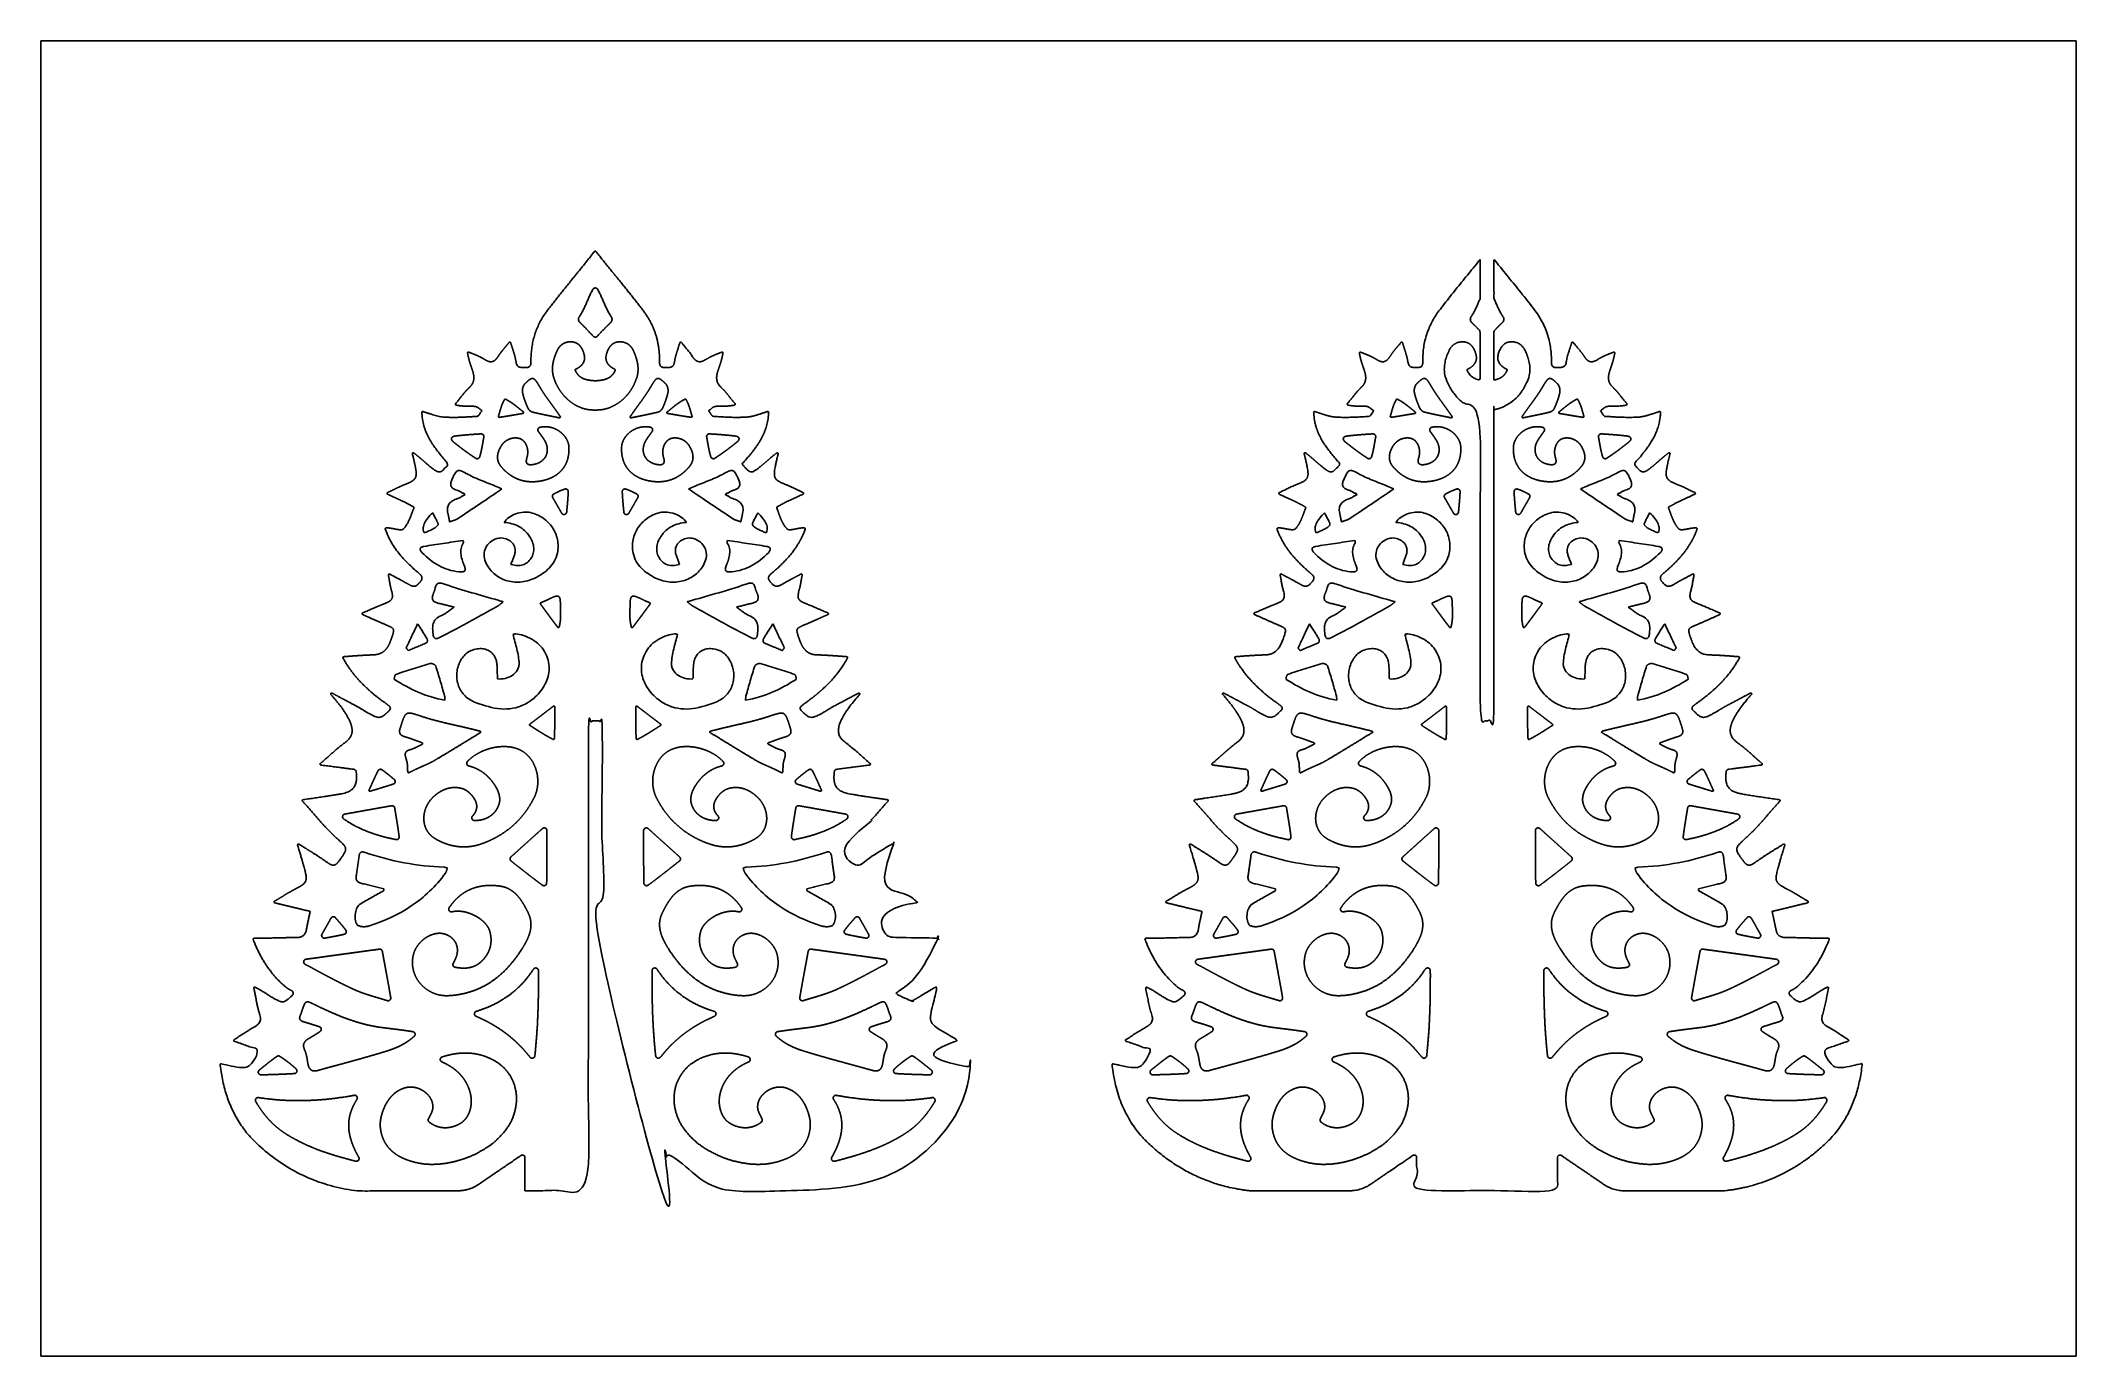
# Model space of a CAD drawing. Extents: x 4258 to 4908, y 19291 to 19711.
import ezdxf

# ---------------------------------------------------------------- set-up
doc = ezdxf.new("R2010")
doc.units = 0
doc.header["$LTSCALE"] = 20000
doc.header["$MEASUREMENT"] = 0
doc.linetypes.add('CENTER', pattern=[2, 1.25, -0.25, 0.25, -0.25])
doc.layers.add('1', color=1, linetype='CENTER')
doc.layers.add('3', color=3, linetype='CONTINUOUS')

msp = doc.modelspace()

# ---------------------------------------------------------------- linework, layer by layer
at = {"layer": '1'}
msp.add_lwpolyline([(4257.66, 19291.17), (4907.66, 19291.17), (4907.66, 19711.17), (4257.66, 19711.17)], close=True, dxfattribs=at)
for points, weights, knots in [([(4427.46, 19615.01), (4425.28, 19615.27), (4423.47, 19614.21), (4422.56, 19612.2), (4421.33, 19609.47), (4420.54, 19606.58), (4421.5, 19603.57), (4423.35, 19597.76), (4428.44, 19593.31), (4434.18, 19593.27), (4434.36, 19593.27), (4434.55, 19593.28), (4434.74, 19593.28), (4434.93, 19593.28), (4435.11, 19593.27), (4435.3, 19593.27), (4441.04, 19593.31), (4446.13, 19597.76), (4447.98, 19603.57), (4448.94, 19606.58), (4448.15, 19609.47), (4446.92, 19612.2), (4446.01, 19614.21), (4444.2, 19615.27), (4442.02, 19615.01), (4439.83, 19614.74), (4438.81, 19612.95), (4438.3, 19611.01), (4437.74, 19608.91), (4438.8, 19607.47), (4440.61, 19606.48), (4440.73, 19606.42), (4440.85, 19606.35), (4440.97, 19606.29), (4441.12, 19606.22), (4441.18, 19606.07), (4441.11, 19605.92), (4441.1, 19605.9), (4441.09, 19605.89), (4441.09, 19605.87), (4439.79, 19603.02), (4437.27, 19602.77), (4434.74, 19602.6), (4432.21, 19602.77), (4429.69, 19603.02), (4428.39, 19605.87), (4428.39, 19605.89), (4428.38, 19605.9), (4428.37, 19605.92), (4428.3, 19606.07), (4428.36, 19606.22), (4428.51, 19606.29), (4428.63, 19606.35), (4428.75, 19606.42), (4428.87, 19606.48), (4430.68, 19607.47), (4431.74, 19608.91), (4431.18, 19611.01), (4430.67, 19612.95), (4429.65, 19614.74), (4427.46, 19615.01)], [1, 1, 1, 1, 1, 1, 1, 1, 1, 1, 1, 1, 1, 1, 1, 1, 1, 1, 1, 1, 1, 1, 1, 1, 1, 1, 1, 1, 1, 1, 1, 1, 1, 1, 0.812102971303, 0.812102971303, 1, 1, 1, 1, 1, 1, 1, 1, 1, 1, 1, 1, 1, 0.812102971303, 0.812102971303, 1, 1, 1, 1, 1, 1, 1, 1, 1, 1], [0, 0, 0, 0, 1, 1, 1, 2, 2, 2, 3, 3, 3, 3.032524, 3.032524, 3.032524, 3.065049, 3.065049, 3.065049, 4.065049, 4.065049, 4.065049, 5.065049, 5.065049, 5.065049, 6.065049, 6.065049, 6.065049, 7.065049, 7.065049, 7.065049, 8.065049, 8.065049, 8.065049, 8.129878, 8.129878, 8.129878, 9.669177, 9.669177, 9.669177, 9.674956, 9.674956, 9.674956, 10.656879, 10.656879, 10.656879, 11.638803, 11.638803, 11.638803, 11.644581, 11.644581, 11.644581, 13.18388, 13.18388, 13.18388, 13.248709, 13.248709, 13.248709, 14.248709, 14.248709, 14.248709, 15.248709, 15.248709, 15.248709, 15.248709]), ([(4412.27, 19601.66), (4411.67, 19601.08), (4411.35, 19599.79), (4411.51, 19598.94), (4411.84, 19597.23), (4412.5, 19595.56), (4413.2, 19593.95), (4413.44, 19593.38), (4414.11, 19592.75), (4414.69, 19592.61), (4416.98, 19592.05), (4419.29, 19591.59), (4421.86, 19591.07), (4422.31, 19590.97), (4422.77, 19590.88), (4423.24, 19590.78), (4423.36, 19590.76), (4423.47, 19590.81), (4423.54, 19590.91), (4423.61, 19591.01), (4423.61, 19591.13), (4423.54, 19591.22), (4423.25, 19591.64), (4422.97, 19592.06), (4422.68, 19592.47), (4420.75, 19595.21), (4418.65, 19597.85), (4416.96, 19600.73), (4415.09, 19603.93), (4414.85, 19604.17), (4412.27, 19601.66)], [1, 1, 1, 1, 1, 1, 1, 1, 1, 1, 1, 1, 1, 1, 1, 1, 0.886477941269, 0.886477941269, 1, 0.886477941269, 0.886477941269, 1, 1, 1, 1, 1, 1, 1, 1, 1, 1], [0, 0, 0, 0, 1, 1, 1, 2, 2, 2, 3, 3, 3, 3.783633, 3.783633, 3.783633, 3.922336, 3.922336, 3.922336, 5.106728, 5.106728, 5.106728, 6.29112, 6.29112, 6.29112, 6.441688, 6.441688, 6.441688, 7.441688, 7.441688, 7.441688, 8.441688, 8.441688, 8.441688, 8.441688]), ([(4457.21, 19601.66), (4457.81, 19601.08), (4458.13, 19599.79), (4457.97, 19598.94), (4457.64, 19597.23), (4456.98, 19595.56), (4456.28, 19593.95), (4456.04, 19593.38), (4455.37, 19592.75), (4454.79, 19592.61), (4452.5, 19592.05), (4450.19, 19591.59), (4447.62, 19591.07), (4447.17, 19590.97), (4446.7, 19590.88), (4446.23, 19590.78), (4446.12, 19590.76), (4446.01, 19590.81), (4445.94, 19590.91), (4445.87, 19591.01), (4445.87, 19591.13), (4445.94, 19591.22), (4446.22, 19591.64), (4446.51, 19592.06), (4446.8, 19592.47), (4448.73, 19595.21), (4450.83, 19597.85), (4452.51, 19600.73), (4454.39, 19603.93), (4454.63, 19604.17), (4457.21, 19601.66)], [1, 1, 1, 1, 1, 1, 1, 1, 1, 1, 1, 1, 1, 1, 1, 1, 0.886477941269, 0.886477941269, 1, 0.886477941269, 0.886477941269, 1, 1, 1, 1, 1, 1, 1, 1, 1, 1], [0, 0, 0, 0, 1, 1, 1, 2, 2, 2, 3, 3, 3, 3.783633, 3.783633, 3.783633, 3.922336, 3.922336, 3.922336, 5.106728, 5.106728, 5.106728, 6.29112, 6.29112, 6.29112, 6.441688, 6.441688, 6.441688, 7.441688, 7.441688, 7.441688, 8.441688, 8.441688, 8.441688, 8.441688]), ([(4697.05, 19601.66), (4696.45, 19601.08), (4696.13, 19599.79), (4696.29, 19598.94), (4696.62, 19597.23), (4697.28, 19595.56), (4697.98, 19593.95), (4698.22, 19593.38), (4698.89, 19592.75), (4699.47, 19592.61), (4701.76, 19592.05), (4704.07, 19591.59), (4706.64, 19591.07), (4707.09, 19590.97), (4707.56, 19590.88), (4708.03, 19590.78), (4708.14, 19590.76), (4708.25, 19590.81), (4708.32, 19590.91), (4708.39, 19591.01), (4708.39, 19591.13), (4708.32, 19591.22), (4708.04, 19591.64), (4707.75, 19592.06), (4707.46, 19592.47), (4705.53, 19595.21), (4703.43, 19597.85), (4701.74, 19600.73), (4699.87, 19603.93), (4699.63, 19604.17), (4697.05, 19601.66)], [1, 1, 1, 1, 1, 1, 1, 1, 1, 1, 1, 1, 1, 1, 1, 1, 0.886477941269, 0.886477941269, 1, 0.886477941269, 0.886477941269, 1, 1, 1, 1, 1, 1, 1, 1, 1, 1], [0, 0, 0, 0, 1, 1, 1, 2, 2, 2, 3, 3, 3, 3.783633, 3.783633, 3.783633, 3.922336, 3.922336, 3.922336, 5.106728, 5.106728, 5.106728, 6.29112, 6.29112, 6.29112, 6.441688, 6.441688, 6.441688, 7.441688, 7.441688, 7.441688, 8.441688, 8.441688, 8.441688, 8.441688]), ([(4741.99, 19601.66), (4742.59, 19601.08), (4742.91, 19599.79), (4742.75, 19598.94), (4742.42, 19597.23), (4741.76, 19595.56), (4741.06, 19593.95), (4740.82, 19593.38), (4740.15, 19592.75), (4739.57, 19592.61), (4737.28, 19592.05), (4734.97, 19591.59), (4732.4, 19591.07), (4731.95, 19590.97), (4731.48, 19590.88), (4731.02, 19590.78), (4730.9, 19590.76), (4730.79, 19590.81), (4730.72, 19590.91), (4730.65, 19591.01), (4730.65, 19591.13), (4730.72, 19591.22), (4731.01, 19591.64), (4731.29, 19592.06), (4731.58, 19592.47), (4733.51, 19595.21), (4735.61, 19597.85), (4737.3, 19600.73), (4739.17, 19603.93), (4739.41, 19604.17), (4741.99, 19601.66)], [1, 1, 1, 1, 1, 1, 1, 1, 1, 1, 1, 1, 1, 1, 1, 1, 0.886477941269, 0.886477941269, 1, 0.886477941269, 0.886477941269, 1, 1, 1, 1, 1, 1, 1, 1, 1, 1], [0, 0, 0, 0, 1, 1, 1, 2, 2, 2, 3, 3, 3, 3.783633, 3.783633, 3.783633, 3.922336, 3.922336, 3.922336, 5.106728, 5.106728, 5.106728, 6.29112, 6.29112, 6.29112, 6.441688, 6.441688, 6.441688, 7.441688, 7.441688, 7.441688, 8.441688, 8.441688, 8.441688, 8.441688]), ([(4403.9, 19591.03), (4403.97, 19590.96), (4404.06, 19590.92), (4404.16, 19590.94), (4404.33, 19590.97), (4404.5, 19590.99), (4404.67, 19591.02), (4406.91, 19591.36), (4409.14, 19591.75), (4411.38, 19592.13), (4411.45, 19592.14), (4411.53, 19592.16), (4411.6, 19592.17), (4411.61, 19592.17), (4411.62, 19592.17), (4411.64, 19592.17), (4411.75, 19592.19), (4411.84, 19592.27), (4411.87, 19592.39), (4411.89, 19592.5), (4411.86, 19592.61), (4411.76, 19592.68), (4411.71, 19592.72), (4411.66, 19592.76), (4411.61, 19592.8), (4410.22, 19593.88), (4408.9, 19595.07), (4407.41, 19595.98), (4406.99, 19596.24), (4406.56, 19596.48), (4406.12, 19596.7), (4405.98, 19596.78), (4405.82, 19596.73), (4405.74, 19596.59), (4405.6, 19596.34), (4405.46, 19596.08), (4405.34, 19595.82), (4404.66, 19594.4), (4404.29, 19592.83), (4403.84, 19591.3), (4403.82, 19591.21), (4403.84, 19591.11), (4403.9, 19591.03)], [1, 0.918154290419, 0.918154290419, 1, 1, 1, 1, 1, 1, 1, 1, 1, 1, 1, 1, 1, 0.891197637108, 0.891197637108, 1, 0.891197637108, 0.891197637108, 1, 1, 1, 1, 1, 1, 1, 1, 1, 1, 0.814869476011, 0.814869476011, 1, 1, 1, 1, 1, 1, 1, 0.918154290419, 0.918154290419, 1], [0, 0, 0, 0, 1.001464, 1.001464, 1.001464, 1.07761, 1.07761, 1.07761, 2.07761, 2.07761, 2.07761, 2.111084, 2.111084, 2.111084, 2.115995, 2.115995, 2.115995, 3.274777, 3.274777, 3.274777, 4.433558, 4.433558, 4.433558, 4.470045, 4.470045, 4.470045, 5.470045, 5.470045, 5.470045, 5.751875, 5.751875, 5.751875, 7.279211, 7.279211, 7.279211, 7.462205, 7.462205, 7.462205, 8.461616, 8.461616, 8.461616, 9.46308, 9.46308, 9.46308, 9.46308]), ([(4465.58, 19591.03), (4465.51, 19590.96), (4465.42, 19590.92), (4465.32, 19590.94), (4465.15, 19590.97), (4464.98, 19590.99), (4464.81, 19591.02), (4462.57, 19591.36), (4460.34, 19591.75), (4458.1, 19592.13), (4458.03, 19592.14), (4457.95, 19592.16), (4457.88, 19592.17), (4457.87, 19592.17), (4457.85, 19592.17), (4457.84, 19592.17), (4457.73, 19592.19), (4457.64, 19592.27), (4457.61, 19592.39), (4457.59, 19592.5), (4457.62, 19592.61), (4457.72, 19592.68), (4457.77, 19592.72), (4457.82, 19592.76), (4457.87, 19592.8), (4459.26, 19593.88), (4460.58, 19595.07), (4462.07, 19595.98), (4462.49, 19596.24), (4462.92, 19596.48), (4463.36, 19596.7), (4463.5, 19596.78), (4463.66, 19596.73), (4463.74, 19596.59), (4463.88, 19596.34), (4464.02, 19596.08), (4464.14, 19595.82), (4464.82, 19594.4), (4465.19, 19592.83), (4465.64, 19591.3), (4465.66, 19591.21), (4465.64, 19591.11), (4465.58, 19591.03)], [1, 0.918154290419, 0.918154290419, 1, 1, 1, 1, 1, 1, 1, 1, 1, 1, 1, 1, 1, 0.891197637108, 0.891197637108, 1, 0.891197637108, 0.891197637108, 1, 1, 1, 1, 1, 1, 1, 1, 1, 1, 0.814869476011, 0.814869476011, 1, 1, 1, 1, 1, 1, 1, 0.918154290419, 0.918154290419, 1], [0, 0, 0, 0, 1.001464, 1.001464, 1.001464, 1.07761, 1.07761, 1.07761, 2.07761, 2.07761, 2.07761, 2.111084, 2.111084, 2.111084, 2.115995, 2.115995, 2.115995, 3.274777, 3.274777, 3.274777, 4.433558, 4.433558, 4.433558, 4.470045, 4.470045, 4.470045, 5.470045, 5.470045, 5.470045, 5.751875, 5.751875, 5.751875, 7.279211, 7.279211, 7.279211, 7.462205, 7.462205, 7.462205, 8.461616, 8.461616, 8.461616, 9.46308, 9.46308, 9.46308, 9.46308]), ([(4688.68, 19591.03), (4688.75, 19590.96), (4688.84, 19590.92), (4688.94, 19590.94), (4689.11, 19590.97), (4689.28, 19590.99), (4689.45, 19591.02), (4691.69, 19591.36), (4693.92, 19591.75), (4696.16, 19592.13), (4696.23, 19592.14), (4696.31, 19592.16), (4696.38, 19592.17), (4696.39, 19592.17), (4696.41, 19592.17), (4696.42, 19592.17), (4696.53, 19592.19), (4696.62, 19592.27), (4696.65, 19592.39), (4696.67, 19592.5), (4696.64, 19592.61), (4696.54, 19592.68), (4696.49, 19592.72), (4696.44, 19592.76), (4696.39, 19592.8), (4695, 19593.88), (4693.68, 19595.07), (4692.19, 19595.98), (4691.77, 19596.24), (4691.34, 19596.48), (4690.9, 19596.7), (4690.76, 19596.78), (4690.6, 19596.73), (4690.52, 19596.59), (4690.38, 19596.34), (4690.24, 19596.08), (4690.12, 19595.82), (4689.44, 19594.4), (4689.07, 19592.83), (4688.62, 19591.3), (4688.6, 19591.21), (4688.62, 19591.11), (4688.68, 19591.03)], [1, 0.918154290419, 0.918154290419, 1, 1, 1, 1, 1, 1, 1, 1, 1, 1, 1, 1, 1, 0.891197637108, 0.891197637108, 1, 0.891197637108, 0.891197637108, 1, 1, 1, 1, 1, 1, 1, 1, 1, 1, 0.814869476011, 0.814869476011, 1, 1, 1, 1, 1, 1, 1, 0.918154290419, 0.918154290419, 1], [0, 0, 0, 0, 1.001464, 1.001464, 1.001464, 1.07761, 1.07761, 1.07761, 2.07761, 2.07761, 2.07761, 2.111084, 2.111084, 2.111084, 2.115995, 2.115995, 2.115995, 3.274777, 3.274777, 3.274777, 4.433558, 4.433558, 4.433558, 4.470045, 4.470045, 4.470045, 5.470045, 5.470045, 5.470045, 5.751875, 5.751875, 5.751875, 7.279211, 7.279211, 7.279211, 7.462205, 7.462205, 7.462205, 8.461616, 8.461616, 8.461616, 9.46308, 9.46308, 9.46308, 9.46308]), ([(4750.36, 19591.03), (4750.29, 19590.96), (4750.2, 19590.92), (4750.1, 19590.94), (4749.93, 19590.97), (4749.76, 19590.99), (4749.59, 19591.02), (4747.35, 19591.36), (4745.12, 19591.75), (4742.88, 19592.13), (4742.81, 19592.14), (4742.73, 19592.16), (4742.66, 19592.17), (4742.65, 19592.17), (4742.64, 19592.17), (4742.62, 19592.17), (4742.51, 19592.19), (4742.42, 19592.27), (4742.39, 19592.39), (4742.37, 19592.5), (4742.4, 19592.61), (4742.5, 19592.68), (4742.55, 19592.72), (4742.6, 19592.76), (4742.65, 19592.8), (4744.04, 19593.88), (4745.36, 19595.07), (4746.85, 19595.98), (4747.27, 19596.24), (4747.7, 19596.48), (4748.14, 19596.7), (4748.28, 19596.78), (4748.44, 19596.73), (4748.52, 19596.59), (4748.66, 19596.34), (4748.8, 19596.08), (4748.92, 19595.82), (4749.6, 19594.4), (4749.97, 19592.83), (4750.42, 19591.3), (4750.44, 19591.21), (4750.42, 19591.11), (4750.36, 19591.03)], [1, 0.918154290419, 0.918154290419, 1, 1, 1, 1, 1, 1, 1, 1, 1, 1, 1, 1, 1, 0.891197637108, 0.891197637108, 1, 0.891197637108, 0.891197637108, 1, 1, 1, 1, 1, 1, 1, 1, 1, 1, 0.814869476011, 0.814869476011, 1, 1, 1, 1, 1, 1, 1, 0.918154290419, 0.918154290419, 1], [0, 0, 0, 0, 1.001464, 1.001464, 1.001464, 1.07761, 1.07761, 1.07761, 2.07761, 2.07761, 2.07761, 2.111084, 2.111084, 2.111084, 2.115995, 2.115995, 2.115995, 3.274777, 3.274777, 3.274777, 4.433558, 4.433558, 4.433558, 4.470045, 4.470045, 4.470045, 5.470045, 5.470045, 5.470045, 5.751875, 5.751875, 5.751875, 7.279211, 7.279211, 7.279211, 7.462205, 7.462205, 7.462205, 8.461616, 8.461616, 8.461616, 9.46308, 9.46308, 9.46308, 9.46308]), ([(4389.49, 19583.04), (4391.62, 19581.33), (4393.81, 19579.68), (4396.08, 19578.18), (4396.24, 19578.07), (4396.4, 19577.97), (4396.56, 19577.86), (4396.79, 19577.71), (4397.06, 19577.68), (4397.32, 19577.78), (4397.58, 19577.87), (4397.77, 19578.07), (4397.85, 19578.33), (4397.89, 19578.47), (4397.93, 19578.61), (4397.97, 19578.75), (4398.48, 19580.55), (4398.76, 19582.43), (4399.16, 19584.63), (4399.21, 19584.9), (4399.14, 19585.15), (4398.96, 19585.35), (4398.79, 19585.55), (4398.54, 19585.66), (4398.27, 19585.64), (4398.19, 19585.64), (4398.1, 19585.63), (4398.01, 19585.63), (4395.36, 19585.49), (4392.71, 19585.28), (4390.07, 19584.97), (4388.69, 19584.8), (4388.38, 19583.93), (4389.49, 19583.04)], [1, 1, 1, 1, 1, 1, 1, 0.929720177966, 0.929720177966, 1, 0.929720177966, 0.929720177966, 1, 1, 1, 1, 1, 1, 1, 0.933234725466, 0.933234725466, 1, 0.933234725466, 0.933234725466, 1, 1, 1, 1, 1, 1, 1, 1, 1, 1], [0, 0, 0, 0, 1, 1, 1, 1.070068, 1.070068, 1.070068, 1.996679, 1.996679, 1.996679, 2.923289, 2.923289, 2.923289, 2.996185, 2.996185, 2.996185, 3.93957, 3.93957, 3.93957, 4.842302, 4.842302, 4.842302, 5.745034, 5.745034, 5.745034, 5.778026, 5.778026, 5.778026, 6.778026, 6.778026, 6.778026, 7.778026, 7.778026, 7.778026, 7.778026]), ([(4412.93, 19578.11), (4413.76, 19580.8), (4412.48, 19583.78), (4410.29, 19584.25), (4408.16, 19584.71), (4405.84, 19583.69), (4404.7, 19581.79), (4403.14, 19579.2), (4403.12, 19577), (4404.75, 19575.11), (4407.99, 19571.34), (4412.11, 19569.77), (4417.03, 19570.56), (4423.38, 19571.57), (4426.71, 19575.77), (4426.31, 19581.65), (4426.08, 19585.08), (4421.86, 19588.81), (4417.09, 19587.77), (4416.8, 19587.71), (4416.58, 19587.52), (4416.47, 19587.24), (4416.37, 19586.97), (4416.4, 19586.67), (4416.58, 19586.43), (4417.26, 19585.48), (4417.9, 19584.62), (4418.47, 19583.71), (4420.69, 19580.16), (4418.91, 19576.41), (4414.78, 19575.85), (4412.93, 19575.59), (4412.36, 19576.28), (4412.93, 19578.11)], [1, 1, 1, 1, 1, 1, 1, 1, 1, 1, 1, 1, 1, 1, 1, 1, 1, 1, 1, 0.919794639296, 0.919794639296, 1, 0.919794639296, 0.919794639296, 1, 1, 1, 1, 1, 1, 1, 1, 1, 1], [0, 0, 0, 0, 1, 1, 1, 2, 2, 2, 3, 3, 3, 4, 4, 4, 5, 5, 5, 5.922696, 5.922696, 5.922696, 6.913861, 6.913861, 6.913861, 7.905026, 7.905026, 7.905026, 8.656627, 8.656627, 8.656627, 9.656627, 9.656627, 9.656627, 10.656627, 10.656627, 10.656627, 10.656627]), ([(4456.55, 19578.11), (4455.72, 19580.8), (4457, 19583.78), (4459.19, 19584.25), (4461.32, 19584.71), (4463.64, 19583.69), (4464.78, 19581.79), (4466.34, 19579.2), (4466.36, 19577), (4464.73, 19575.11), (4461.49, 19571.34), (4457.37, 19569.77), (4452.45, 19570.56), (4446.1, 19571.57), (4442.77, 19575.77), (4443.17, 19581.65), (4443.4, 19585.08), (4447.62, 19588.81), (4452.39, 19587.77), (4452.68, 19587.71), (4452.9, 19587.52), (4453.01, 19587.24), (4453.11, 19586.97), (4453.08, 19586.67), (4452.9, 19586.43), (4452.22, 19585.48), (4451.58, 19584.62), (4451.01, 19583.71), (4448.79, 19580.16), (4450.56, 19576.41), (4454.7, 19575.85), (4456.55, 19575.59), (4457.12, 19576.28), (4456.55, 19578.11)], [1, 1, 1, 1, 1, 1, 1, 1, 1, 1, 1, 1, 1, 1, 1, 1, 1, 1, 1, 0.919794639296, 0.919794639296, 1, 0.919794639296, 0.919794639296, 1, 1, 1, 1, 1, 1, 1, 1, 1, 1], [0, 0, 0, 0, 1, 1, 1, 2, 2, 2, 3, 3, 3, 4, 4, 4, 5, 5, 5, 5.922696, 5.922696, 5.922696, 6.913861, 6.913861, 6.913861, 7.905026, 7.905026, 7.905026, 8.656627, 8.656627, 8.656627, 9.656627, 9.656627, 9.656627, 10.656627, 10.656627, 10.656627, 10.656627]), ([(4479.98, 19583.04), (4477.86, 19581.33), (4475.67, 19579.68), (4473.4, 19578.18), (4473.24, 19578.07), (4473.08, 19577.97), (4472.92, 19577.86), (4472.69, 19577.71), (4472.42, 19577.68), (4472.16, 19577.78), (4471.9, 19577.87), (4471.71, 19578.07), (4471.63, 19578.33), (4471.59, 19578.47), (4471.55, 19578.61), (4471.51, 19578.75), (4471, 19580.55), (4470.72, 19582.43), (4470.32, 19584.63), (4470.27, 19584.9), (4470.34, 19585.15), (4470.52, 19585.35), (4470.69, 19585.55), (4470.94, 19585.66), (4471.2, 19585.64), (4471.29, 19585.64), (4471.38, 19585.63), (4471.47, 19585.63), (4474.12, 19585.49), (4476.77, 19585.28), (4479.4, 19584.97), (4480.79, 19584.8), (4481.09, 19583.93), (4479.98, 19583.04)], [1, 1, 1, 1, 1, 1, 1, 0.929720177966, 0.929720177966, 1, 0.929720177966, 0.929720177966, 1, 1, 1, 1, 1, 1, 1, 0.933234725466, 0.933234725466, 1, 0.933234725466, 0.933234725466, 1, 1, 1, 1, 1, 1, 1, 1, 1, 1], [0, 0, 0, 0, 1, 1, 1, 1.070068, 1.070068, 1.070068, 1.996679, 1.996679, 1.996679, 2.923289, 2.923289, 2.923289, 2.996185, 2.996185, 2.996185, 3.93957, 3.93957, 3.93957, 4.842302, 4.842302, 4.842302, 5.745034, 5.745034, 5.745034, 5.778026, 5.778026, 5.778026, 6.778026, 6.778026, 6.778026, 7.778026, 7.778026, 7.778026, 7.778026]), ([(4674.27, 19583.04), (4676.4, 19581.33), (4678.59, 19579.68), (4680.86, 19578.18), (4681.02, 19578.07), (4681.18, 19577.97), (4681.34, 19577.86), (4681.57, 19577.71), (4681.84, 19577.68), (4682.1, 19577.78), (4682.36, 19577.87), (4682.55, 19578.07), (4682.63, 19578.33), (4682.67, 19578.47), (4682.71, 19578.61), (4682.75, 19578.75), (4683.26, 19580.55), (4683.54, 19582.43), (4683.94, 19584.63), (4683.99, 19584.9), (4683.92, 19585.15), (4683.74, 19585.35), (4683.57, 19585.55), (4683.32, 19585.66), (4683.06, 19585.64), (4682.97, 19585.64), (4682.88, 19585.63), (4682.79, 19585.63), (4680.14, 19585.49), (4677.49, 19585.28), (4674.85, 19584.97), (4673.47, 19584.8), (4673.17, 19583.93), (4674.27, 19583.04)], [1, 1, 1, 1, 1, 1, 1, 0.929720177966, 0.929720177966, 1, 0.929720177966, 0.929720177966, 1, 1, 1, 1, 1, 1, 1, 0.933234725466, 0.933234725466, 1, 0.933234725466, 0.933234725466, 1, 1, 1, 1, 1, 1, 1, 1, 1, 1], [0, 0, 0, 0, 1, 1, 1, 1.070068, 1.070068, 1.070068, 1.996679, 1.996679, 1.996679, 2.923289, 2.923289, 2.923289, 2.996185, 2.996185, 2.996185, 3.93957, 3.93957, 3.93957, 4.842302, 4.842302, 4.842302, 5.745034, 5.745034, 5.745034, 5.778026, 5.778026, 5.778026, 6.778026, 6.778026, 6.778026, 7.778026, 7.778026, 7.778026, 7.778026]), ([(4697.71, 19578.11), (4698.54, 19580.8), (4697.26, 19583.78), (4695.07, 19584.25), (4692.94, 19584.71), (4690.62, 19583.69), (4689.48, 19581.79), (4687.92, 19579.2), (4687.9, 19577), (4689.53, 19575.11), (4692.77, 19571.34), (4696.89, 19569.77), (4701.81, 19570.56), (4708.16, 19571.57), (4711.49, 19575.77), (4711.09, 19581.65), (4710.86, 19585.08), (4706.64, 19588.81), (4701.87, 19587.77), (4701.58, 19587.71), (4701.36, 19587.52), (4701.25, 19587.24), (4701.15, 19586.97), (4701.18, 19586.67), (4701.36, 19586.43), (4702.04, 19585.48), (4702.68, 19584.62), (4703.25, 19583.71), (4705.47, 19580.16), (4703.69, 19576.41), (4699.56, 19575.85), (4697.71, 19575.59), (4697.14, 19576.28), (4697.71, 19578.11)], [1, 1, 1, 1, 1, 1, 1, 1, 1, 1, 1, 1, 1, 1, 1, 1, 1, 1, 1, 0.919794639296, 0.919794639296, 1, 0.919794639296, 0.919794639296, 1, 1, 1, 1, 1, 1, 1, 1, 1, 1], [0, 0, 0, 0, 1, 1, 1, 2, 2, 2, 3, 3, 3, 4, 4, 4, 5, 5, 5, 5.922696, 5.922696, 5.922696, 6.913861, 6.913861, 6.913861, 7.905026, 7.905026, 7.905026, 8.656627, 8.656627, 8.656627, 9.656627, 9.656627, 9.656627, 10.656627, 10.656627, 10.656627, 10.656627]), ([(4741.33, 19578.11), (4740.5, 19580.8), (4741.78, 19583.78), (4743.97, 19584.25), (4746.1, 19584.71), (4748.42, 19583.69), (4749.56, 19581.79), (4751.12, 19579.2), (4751.14, 19577), (4749.51, 19575.11), (4746.27, 19571.34), (4742.15, 19569.77), (4737.23, 19570.56), (4730.88, 19571.57), (4727.55, 19575.77), (4727.95, 19581.65), (4728.18, 19585.08), (4732.4, 19588.81), (4737.17, 19587.77), (4737.46, 19587.71), (4737.68, 19587.52), (4737.79, 19587.24), (4737.89, 19586.97), (4737.86, 19586.67), (4737.68, 19586.43), (4737, 19585.48), (4736.36, 19584.62), (4735.79, 19583.71), (4733.57, 19580.16), (4735.35, 19576.41), (4739.48, 19575.85), (4741.33, 19575.59), (4741.9, 19576.28), (4741.33, 19578.11)], [1, 1, 1, 1, 1, 1, 1, 1, 1, 1, 1, 1, 1, 1, 1, 1, 1, 1, 1, 0.919794639296, 0.919794639296, 1, 0.919794639296, 0.919794639296, 1, 1, 1, 1, 1, 1, 1, 1, 1, 1], [0, 0, 0, 0, 1, 1, 1, 2, 2, 2, 3, 3, 3, 4, 4, 4, 5, 5, 5, 5.922696, 5.922696, 5.922696, 6.913861, 6.913861, 6.913861, 7.905026, 7.905026, 7.905026, 8.656627, 8.656627, 8.656627, 9.656627, 9.656627, 9.656627, 10.656627, 10.656627, 10.656627, 10.656627]), ([(4764.77, 19583.04), (4762.64, 19581.33), (4760.45, 19579.68), (4758.18, 19578.18), (4758.02, 19578.07), (4757.86, 19577.97), (4757.7, 19577.86), (4757.47, 19577.71), (4757.2, 19577.68), (4756.94, 19577.78), (4756.68, 19577.87), (4756.49, 19578.07), (4756.41, 19578.33), (4756.37, 19578.47), (4756.33, 19578.61), (4756.29, 19578.75), (4755.78, 19580.55), (4755.5, 19582.43), (4755.1, 19584.63), (4755.05, 19584.9), (4755.12, 19585.15), (4755.3, 19585.35), (4755.47, 19585.55), (4755.72, 19585.66), (4755.99, 19585.64), (4756.07, 19585.64), (4756.16, 19585.63), (4756.25, 19585.63), (4758.9, 19585.49), (4761.55, 19585.28), (4764.19, 19584.97), (4765.57, 19584.8), (4765.88, 19583.93), (4764.77, 19583.04)], [1, 1, 1, 1, 1, 1, 1, 0.929720177966, 0.929720177966, 1, 0.929720177966, 0.929720177966, 1, 1, 1, 1, 1, 1, 1, 0.933234725466, 0.933234725466, 1, 0.933234725466, 0.933234725466, 1, 1, 1, 1, 1, 1, 1, 1, 1, 1], [0, 0, 0, 0, 1, 1, 1, 1.070068, 1.070068, 1.070068, 1.996679, 1.996679, 1.996679, 2.923289, 2.923289, 2.923289, 2.996185, 2.996185, 2.996185, 3.93957, 3.93957, 3.93957, 4.842302, 4.842302, 4.842302, 5.745034, 5.745034, 5.745034, 5.778026, 5.778026, 5.778026, 6.778026, 6.778026, 6.778026, 7.778026, 7.778026, 7.778026, 7.778026]), ([(4421.09, 19565.96), (4421.02, 19565.73), (4421.05, 19565.5), (4421.17, 19565.29), (4422.17, 19563.54), (4423.1, 19561.93), (4424.02, 19560.33), (4424.21, 19560), (4424.56, 19559.84), (4424.94, 19559.92), (4425.32, 19560.01), (4425.58, 19560.29), (4425.61, 19560.68), (4425.81, 19562.78), (4426.02, 19564.88), (4426.11, 19566.99), (4426.11, 19567.05), (4426.11, 19567.11), (4426.12, 19567.18), (4426.13, 19567.46), (4426.01, 19567.71), (4425.78, 19567.89), (4425.56, 19568.06), (4425.28, 19568.11), (4425.01, 19568.03), (4424.91, 19568), (4424.81, 19567.97), (4424.71, 19567.93), (4423.64, 19567.57), (4422.63, 19567.04), (4421.52, 19566.48), (4421.31, 19566.37), (4421.16, 19566.19), (4421.09, 19565.96)], [1, 0.945732644428, 0.945732644428, 1, 1, 1, 1, 0.871509299864, 0.871509299864, 1, 0.871509299864, 0.871509299864, 1, 1, 1, 1, 1, 1, 1, 0.926065773562, 0.926065773562, 1, 0.926065773562, 0.926065773562, 1, 1, 1, 1, 1, 1, 1, 0.945732644428, 0.945732644428, 1], [0, 0, 0, 0, 0.812552, 0.812552, 0.812552, 1.5354, 1.5354, 1.5354, 2.797989, 2.797989, 2.797989, 4.060579, 4.060579, 4.060579, 4.894374, 4.894374, 4.894374, 4.919485, 4.919485, 4.919485, 5.870333, 5.870333, 5.870333, 6.821181, 6.821181, 6.821181, 6.897348, 6.897348, 6.897348, 7.705329, 7.705329, 7.705329, 8.51788, 8.51788, 8.51788, 8.51788]), ([(4448.39, 19565.96), (4448.46, 19565.73), (4448.43, 19565.5), (4448.31, 19565.29), (4447.31, 19563.54), (4446.38, 19561.93), (4445.46, 19560.33), (4445.27, 19560), (4444.92, 19559.84), (4444.54, 19559.92), (4444.16, 19560.01), (4443.9, 19560.29), (4443.87, 19560.68), (4443.67, 19562.78), (4443.46, 19564.88), (4443.37, 19566.99), (4443.37, 19567.05), (4443.37, 19567.11), (4443.36, 19567.18), (4443.35, 19567.46), (4443.47, 19567.71), (4443.7, 19567.89), (4443.92, 19568.06), (4444.2, 19568.11), (4444.47, 19568.03), (4444.57, 19568), (4444.67, 19567.97), (4444.77, 19567.93), (4445.84, 19567.57), (4446.84, 19567.04), (4447.95, 19566.48), (4448.17, 19566.37), (4448.32, 19566.19), (4448.39, 19565.96)], [1, 0.945732644428, 0.945732644428, 1, 1, 1, 1, 0.871509299864, 0.871509299864, 1, 0.871509299864, 0.871509299864, 1, 1, 1, 1, 1, 1, 1, 0.926065773562, 0.926065773562, 1, 0.926065773562, 0.926065773562, 1, 1, 1, 1, 1, 1, 1, 0.945732644428, 0.945732644428, 1], [0, 0, 0, 0, 0.812552, 0.812552, 0.812552, 1.5354, 1.5354, 1.5354, 2.797989, 2.797989, 2.797989, 4.060579, 4.060579, 4.060579, 4.894374, 4.894374, 4.894374, 4.919485, 4.919485, 4.919485, 5.870333, 5.870333, 5.870333, 6.821181, 6.821181, 6.821181, 6.897348, 6.897348, 6.897348, 7.705329, 7.705329, 7.705329, 8.51788, 8.51788, 8.51788, 8.51788]), ([(4705.87, 19565.96), (4705.8, 19565.73), (4705.83, 19565.5), (4705.95, 19565.29), (4706.95, 19563.54), (4707.88, 19561.93), (4708.8, 19560.33), (4708.99, 19560), (4709.34, 19559.84), (4709.72, 19559.92), (4710.1, 19560.01), (4710.36, 19560.29), (4710.39, 19560.68), (4710.59, 19562.78), (4710.8, 19564.88), (4710.89, 19566.99), (4710.89, 19567.05), (4710.89, 19567.11), (4710.9, 19567.18), (4710.91, 19567.46), (4710.79, 19567.71), (4710.56, 19567.89), (4710.34, 19568.06), (4710.06, 19568.11), (4709.79, 19568.03), (4709.69, 19568), (4709.59, 19567.97), (4709.49, 19567.93), (4708.42, 19567.57), (4707.42, 19567.04), (4706.31, 19566.48), (4706.09, 19566.37), (4705.94, 19566.19), (4705.87, 19565.96)], [1, 0.945732644428, 0.945732644428, 1, 1, 1, 1, 0.871509299864, 0.871509299864, 1, 0.871509299864, 0.871509299864, 1, 1, 1, 1, 1, 1, 1, 0.926065773562, 0.926065773562, 1, 0.926065773562, 0.926065773562, 1, 1, 1, 1, 1, 1, 1, 0.945732644428, 0.945732644428, 1], [0, 0, 0, 0, 0.812552, 0.812552, 0.812552, 1.5354, 1.5354, 1.5354, 2.797989, 2.797989, 2.797989, 4.060579, 4.060579, 4.060579, 4.894374, 4.894374, 4.894374, 4.919485, 4.919485, 4.919485, 5.870333, 5.870333, 5.870333, 6.821181, 6.821181, 6.821181, 6.897348, 6.897348, 6.897348, 7.705329, 7.705329, 7.705329, 8.51788, 8.51788, 8.51788, 8.51788]), ([(4733.17, 19565.96), (4733.24, 19565.73), (4733.21, 19565.5), (4733.09, 19565.29), (4732.09, 19563.54), (4731.16, 19561.93), (4730.24, 19560.33), (4730.05, 19560), (4729.7, 19559.84), (4729.32, 19559.92), (4728.94, 19560.01), (4728.68, 19560.29), (4728.65, 19560.68), (4728.45, 19562.78), (4728.24, 19564.88), (4728.15, 19566.99), (4728.15, 19567.05), (4728.15, 19567.11), (4728.14, 19567.18), (4728.13, 19567.46), (4728.25, 19567.71), (4728.48, 19567.89), (4728.7, 19568.06), (4728.98, 19568.11), (4729.25, 19568.03), (4729.35, 19568), (4729.45, 19567.97), (4729.55, 19567.93), (4730.62, 19567.57), (4731.63, 19567.04), (4732.73, 19566.48), (4732.95, 19566.37), (4733.1, 19566.19), (4733.17, 19565.96)], [1, 0.945732644428, 0.945732644428, 1, 1, 1, 1, 0.871509299864, 0.871509299864, 1, 0.871509299864, 0.871509299864, 1, 1, 1, 1, 1, 1, 1, 0.926065773562, 0.926065773562, 1, 0.926065773562, 0.926065773562, 1, 1, 1, 1, 1, 1, 1, 0.945732644428, 0.945732644428, 1], [0, 0, 0, 0, 0.812552, 0.812552, 0.812552, 1.5354, 1.5354, 1.5354, 2.797989, 2.797989, 2.797989, 4.060579, 4.060579, 4.060579, 4.894374, 4.894374, 4.894374, 4.919485, 4.919485, 4.919485, 5.870333, 5.870333, 5.870333, 6.821181, 6.821181, 6.821181, 6.897348, 6.897348, 6.897348, 7.705329, 7.705329, 7.705329, 8.51788, 8.51788, 8.51788, 8.51788]), ([(4419.08, 19532.5), (4418.55, 19532.24), (4418, 19532.02), (4417.37, 19531.76), (4417.29, 19531.72), (4417.23, 19531.66), (4417.21, 19531.57), (4417.18, 19531.48), (4417.2, 19531.4), (4417.25, 19531.32), (4418.8, 19529.21), (4420.15, 19527.34), (4421.55, 19525.49), (4421.73, 19525.26), (4421.9, 19525.03), (4422.07, 19524.8), (4422.3, 19524.51), (4422.52, 19524.22), (4422.74, 19523.93), (4422.81, 19523.84), (4422.92, 19523.8), (4423.03, 19523.82), (4423.14, 19523.85), (4423.22, 19523.93), (4423.25, 19524.05), (4423.27, 19524.18), (4423.3, 19524.31), (4423.32, 19524.45), (4423.43, 19524.96), (4423.53, 19525.47), (4423.59, 19525.99), (4423.72, 19527.18), (4423.66, 19528.39), (4423.65, 19529.59), (4423.61, 19534.66), (4423.58, 19534.68), (4419.08, 19532.5)], [1, 1, 1, 1, 0.933199360797, 0.933199360797, 1, 0.933199360797, 0.933199360797, 1, 1, 1, 1, 1, 1, 1, 1, 1, 1, 0.892990342792, 0.892990342792, 1, 0.892990342792, 0.892990342792, 1, 1, 1, 1, 1, 1, 1, 1, 1, 1, 1, 1, 1], [0, 0, 0, 0, 0.852699, 0.852699, 0.852699, 1.755674, 1.755674, 1.755674, 2.658649, 2.658649, 2.658649, 3.614909, 3.614909, 3.614909, 3.733148, 3.733148, 3.733148, 3.884161, 3.884161, 3.884161, 5.033082, 5.033082, 5.033082, 6.182003, 6.182003, 6.182003, 6.295763, 6.295763, 6.295763, 6.734443, 6.734443, 6.734443, 7.734443, 7.734443, 7.734443, 8.734443, 8.734443, 8.734443, 8.734443]), ([(4450.39, 19532.5), (4450.93, 19532.24), (4451.48, 19532.02), (4452.11, 19531.76), (4452.19, 19531.72), (4452.25, 19531.66), (4452.27, 19531.57), (4452.3, 19531.48), (4452.28, 19531.4), (4452.23, 19531.32), (4450.68, 19529.21), (4449.33, 19527.34), (4447.93, 19525.49), (4447.75, 19525.26), (4447.58, 19525.03), (4447.41, 19524.8), (4447.18, 19524.51), (4446.96, 19524.22), (4446.74, 19523.93), (4446.67, 19523.84), (4446.56, 19523.8), (4446.45, 19523.82), (4446.34, 19523.85), (4446.25, 19523.93), (4446.23, 19524.05), (4446.21, 19524.18), (4446.18, 19524.31), (4446.15, 19524.45), (4446.05, 19524.96), (4445.95, 19525.47), (4445.89, 19525.99), (4445.75, 19527.18), (4445.82, 19528.39), (4445.83, 19529.59), (4445.87, 19534.66), (4445.9, 19534.68), (4450.39, 19532.5)], [1, 1, 1, 1, 0.933199360797, 0.933199360797, 1, 0.933199360797, 0.933199360797, 1, 1, 1, 1, 1, 1, 1, 1, 1, 1, 0.892990342792, 0.892990342792, 1, 0.892990342792, 0.892990342792, 1, 1, 1, 1, 1, 1, 1, 1, 1, 1, 1, 1, 1], [0, 0, 0, 0, 0.852699, 0.852699, 0.852699, 1.755674, 1.755674, 1.755674, 2.658649, 2.658649, 2.658649, 3.614909, 3.614909, 3.614909, 3.733148, 3.733148, 3.733148, 3.884161, 3.884161, 3.884161, 5.033082, 5.033082, 5.033082, 6.182003, 6.182003, 6.182003, 6.295763, 6.295763, 6.295763, 6.734443, 6.734443, 6.734443, 7.734443, 7.734443, 7.734443, 8.734443, 8.734443, 8.734443, 8.734443]), ([(4703.87, 19532.5), (4703.33, 19532.24), (4702.78, 19532.02), (4702.15, 19531.76), (4702.07, 19531.72), (4702.01, 19531.66), (4701.99, 19531.57), (4701.96, 19531.48), (4701.98, 19531.4), (4702.03, 19531.32), (4703.58, 19529.21), (4704.93, 19527.34), (4706.33, 19525.49), (4706.51, 19525.26), (4706.68, 19525.03), (4706.85, 19524.8), (4707.08, 19524.51), (4707.3, 19524.22), (4707.52, 19523.93), (4707.59, 19523.84), (4707.7, 19523.8), (4707.81, 19523.82), (4707.92, 19523.85), (4708.01, 19523.93), (4708.03, 19524.05), (4708.05, 19524.18), (4708.08, 19524.31), (4708.11, 19524.45), (4708.21, 19524.96), (4708.31, 19525.47), (4708.37, 19525.99), (4708.51, 19527.18), (4708.44, 19528.39), (4708.43, 19529.59), (4708.39, 19534.66), (4708.36, 19534.68), (4703.87, 19532.5)], [1, 1, 1, 1, 0.933199360797, 0.933199360797, 1, 0.933199360797, 0.933199360797, 1, 1, 1, 1, 1, 1, 1, 1, 1, 1, 0.892990342792, 0.892990342792, 1, 0.892990342792, 0.892990342792, 1, 1, 1, 1, 1, 1, 1, 1, 1, 1, 1, 1, 1], [0, 0, 0, 0, 0.852699, 0.852699, 0.852699, 1.755674, 1.755674, 1.755674, 2.658649, 2.658649, 2.658649, 3.614909, 3.614909, 3.614909, 3.733148, 3.733148, 3.733148, 3.884161, 3.884161, 3.884161, 5.033082, 5.033082, 5.033082, 6.182003, 6.182003, 6.182003, 6.295763, 6.295763, 6.295763, 6.734443, 6.734443, 6.734443, 7.734443, 7.734443, 7.734443, 8.734443, 8.734443, 8.734443, 8.734443]), ([(4735.17, 19532.5), (4735.71, 19532.24), (4736.26, 19532.02), (4736.89, 19531.76), (4736.97, 19531.72), (4737.03, 19531.66), (4737.05, 19531.57), (4737.08, 19531.48), (4737.06, 19531.4), (4737.01, 19531.32), (4735.46, 19529.21), (4734.11, 19527.34), (4732.71, 19525.49), (4732.53, 19525.26), (4732.36, 19525.03), (4732.19, 19524.8), (4731.96, 19524.51), (4731.74, 19524.22), (4731.52, 19523.93), (4731.45, 19523.84), (4731.34, 19523.8), (4731.23, 19523.82), (4731.12, 19523.85), (4731.04, 19523.93), (4731.01, 19524.05), (4730.99, 19524.18), (4730.96, 19524.31), (4730.93, 19524.45), (4730.83, 19524.96), (4730.73, 19525.47), (4730.67, 19525.99), (4730.53, 19527.18), (4730.6, 19528.39), (4730.61, 19529.59), (4730.65, 19534.66), (4730.68, 19534.68), (4735.17, 19532.5)], [1, 1, 1, 1, 0.933199360797, 0.933199360797, 1, 0.933199360797, 0.933199360797, 1, 1, 1, 1, 1, 1, 1, 1, 1, 1, 0.892990342792, 0.892990342792, 1, 0.892990342792, 0.892990342792, 1, 1, 1, 1, 1, 1, 1, 1, 1, 1, 1, 1, 1], [0, 0, 0, 0, 0.852699, 0.852699, 0.852699, 1.755674, 1.755674, 1.755674, 2.658649, 2.658649, 2.658649, 3.614909, 3.614909, 3.614909, 3.733148, 3.733148, 3.733148, 3.884161, 3.884161, 3.884161, 5.033082, 5.033082, 5.033082, 6.182003, 6.182003, 6.182003, 6.295763, 6.295763, 6.295763, 6.734443, 6.734443, 6.734443, 7.734443, 7.734443, 7.734443, 8.734443, 8.734443, 8.734443, 8.734443]), ([(4374.75, 19479.85), (4374.78, 19479.15), (4374.82, 19478.45), (4374.85, 19477.75), (4374.86, 19477.65), (4374.91, 19477.57), (4374.99, 19477.52), (4375.08, 19477.47), (4375.18, 19477.46), (4375.26, 19477.5), (4375.71, 19477.72), (4376.15, 19477.94), (4376.59, 19478.15), (4377.1, 19478.4), (4377.61, 19478.65), (4378.13, 19478.89), (4379.88, 19479.7), (4381.7, 19480.38), (4383.36, 19481.36), (4388.16, 19484.18), (4392.89, 19487.13), (4397.65, 19490.03), (4397.76, 19490.1), (4397.88, 19490.17), (4398, 19490.24), (4398.1, 19490.3), (4398.15, 19490.41), (4398.13, 19490.53), (4398.11, 19490.64), (4398.03, 19490.73), (4397.92, 19490.76), (4397.77, 19490.8), (4397.63, 19490.83), (4397.48, 19490.87), (4397.48, 19490.87), (4397.48, 19490.87), (4397.48, 19490.87), (4396.63, 19491.08), (4395.78, 19491.29), (4394.93, 19491.5), (4389.79, 19492.77), (4384.56, 19493.73), (4379.55, 19495.38), (4374.18, 19497.14), (4374.27, 19497.42), (4372.56, 19492.09), (4372.54, 19492.02), (4372.53, 19491.94), (4372.5, 19491.86), (4371.95, 19490.39), (4372.26, 19489.43), (4373.92, 19488.96), (4375.6, 19488.48), (4377.23, 19487.84), (4379.41, 19487.06), (4379.52, 19487.02), (4379.6, 19486.93), (4379.6, 19486.81), (4379.61, 19486.69), (4379.55, 19486.59), (4379.44, 19486.54), (4377.9, 19485.78), (4376.79, 19485.12), (4375.59, 19484.81), (4374.07, 19484.42), (4373.85, 19483.62), (4374.21, 19482.34), (4374.38, 19481.72), (4374.62, 19481.11), (4374.7, 19480.48), (4374.73, 19480.27), (4374.74, 19480.06), (4374.75, 19479.85)], [1, 1, 1, 1, 0.920342752869, 0.920342752869, 1, 0.920342752869, 0.920342752869, 1, 1, 1, 1, 1, 1, 1, 1, 1, 1, 1, 1, 1, 1, 1, 1, 0.888027765584, 0.888027765584, 1, 0.888027765584, 0.888027765584, 1, 1, 1, 1, 1, 1, 1, 1, 1, 1, 1, 1, 1, 1, 1, 1, 1, 1, 1, 1, 1, 1, 1, 1, 1, 0.888836090842, 0.888836090842, 1, 0.888836090842, 0.888836090842, 1, 1, 1, 1, 1, 1, 1, 1, 1, 1, 1, 1, 1], [0, 0, 0, 0, 1.095833, 1.095833, 1.095833, 2.083535, 2.083535, 2.083535, 3.071236, 3.071236, 3.071236, 3.326725, 3.326725, 3.326725, 3.62344, 3.62344, 3.62344, 4.62344, 4.62344, 4.62344, 5.62344, 5.62344, 5.62344, 5.647931, 5.647931, 5.647931, 6.823968, 6.823968, 6.823968, 8.000004, 8.000004, 8.000004, 8.168894, 8.168894, 8.168894, 8.171205, 8.171205, 8.171205, 9.171205, 9.171205, 9.171205, 10.171205, 10.171205, 10.171205, 11.171205, 11.171205, 11.171205, 12.171205, 12.171205, 12.171205, 13.171205, 13.171205, 13.171205, 14.083239, 14.083239, 14.083239, 15.254896, 15.254896, 15.254896, 16.426554, 16.426554, 16.426554, 17.312261, 17.312261, 17.312261, 18.312261, 18.312261, 18.312261, 19.312261, 19.312261, 19.312261, 19.641728, 19.641728, 19.641728, 19.641728]), ([(4421.64, 19498.72), (4421.54, 19498.77), (4421.43, 19498.76), (4421.34, 19498.69), (4418.65, 19496.63), (4416.34, 19494.87), (4413.89, 19493.01), (4413.82, 19492.95), (4413.78, 19492.86), (4413.78, 19492.77), (4413.79, 19492.67), (4413.83, 19492.59), (4413.92, 19492.54), (4416.04, 19491.19), (4417.99, 19489.9), (4420.04, 19488.78), (4420.44, 19488.56), (4420.85, 19488.35), (4421.25, 19488.13), (4421.34, 19488.09), (4421.44, 19488.09), (4421.53, 19488.14), (4421.61, 19488.19), (4421.66, 19488.27), (4421.67, 19488.37), (4421.69, 19488.74), (4421.71, 19489.1), (4421.72, 19489.47), (4421.84, 19492.29), (4421.81, 19495.12), (4421.8, 19498.47), (4421.8, 19498.58), (4421.74, 19498.67), (4421.64, 19498.72)], [1, 0.899789038304, 0.899789038304, 1, 1, 1, 1, 0.924145258545, 0.924145258545, 1, 0.924145258545, 0.924145258545, 1, 1, 1, 1, 1, 1, 1, 0.918873186583, 0.918873186583, 1, 0.918873186583, 0.918873186583, 1, 1, 1, 1, 1, 1, 1, 0.899789038304, 0.899789038304, 1], [0, 0, 0, 0, 1.110823, 1.110823, 1.110823, 2.01941, 2.01941, 2.01941, 2.98277, 2.98277, 2.98277, 3.94613, 3.94613, 3.94613, 4.894681, 4.894681, 4.894681, 5.081223, 5.081223, 5.081223, 6.078185, 6.078185, 6.078185, 7.075148, 7.075148, 7.075148, 7.197253, 7.197253, 7.197253, 8.143385, 8.143385, 8.143385, 9.254208, 9.254208, 9.254208, 9.254208]), ([(4447.84, 19498.72), (4447.94, 19498.77), (4448.05, 19498.76), (4448.14, 19498.69), (4450.83, 19496.63), (4453.14, 19494.87), (4455.58, 19493.01), (4455.66, 19492.95), (4455.7, 19492.86), (4455.7, 19492.77), (4455.69, 19492.67), (4455.64, 19492.59), (4455.56, 19492.54), (4453.44, 19491.19), (4451.48, 19489.9), (4449.44, 19488.78), (4449.04, 19488.56), (4448.63, 19488.35), (4448.23, 19488.13), (4448.14, 19488.09), (4448.04, 19488.09), (4447.95, 19488.14), (4447.87, 19488.19), (4447.81, 19488.27), (4447.81, 19488.37), (4447.79, 19488.74), (4447.77, 19489.1), (4447.76, 19489.47), (4447.64, 19492.29), (4447.67, 19495.12), (4447.68, 19498.47), (4447.68, 19498.58), (4447.74, 19498.67), (4447.84, 19498.72)], [1, 0.899789038304, 0.899789038304, 1, 1, 1, 1, 0.924145258545, 0.924145258545, 1, 0.924145258545, 0.924145258545, 1, 1, 1, 1, 1, 1, 1, 0.918873186583, 0.918873186583, 1, 0.918873186583, 0.918873186583, 1, 1, 1, 1, 1, 1, 1, 0.899789038304, 0.899789038304, 1], [0, 0, 0, 0, 1.110823, 1.110823, 1.110823, 2.01941, 2.01941, 2.01941, 2.98277, 2.98277, 2.98277, 3.94613, 3.94613, 3.94613, 4.894681, 4.894681, 4.894681, 5.081223, 5.081223, 5.081223, 6.078185, 6.078185, 6.078185, 7.075148, 7.075148, 7.075148, 7.197253, 7.197253, 7.197253, 8.143385, 8.143385, 8.143385, 9.254208, 9.254208, 9.254208, 9.254208]), ([(4494.78, 19480.48), (4494.75, 19480.27), (4494.74, 19480.06), (4494.73, 19479.85), (4494.69, 19479.15), (4494.66, 19478.45), (4494.63, 19477.75), (4494.62, 19477.65), (4494.57, 19477.57), (4494.49, 19477.52), (4494.4, 19477.47), (4494.3, 19477.46), (4494.22, 19477.5), (4493.77, 19477.72), (4493.33, 19477.94), (4492.89, 19478.15), (4492.38, 19478.4), (4491.87, 19478.65), (4491.35, 19478.89), (4489.6, 19479.7), (4487.78, 19480.38), (4486.12, 19481.36), (4481.32, 19484.18), (4476.59, 19487.13), (4471.83, 19490.03), (4471.72, 19490.1), (4471.6, 19490.17), (4471.48, 19490.24), (4471.38, 19490.3), (4471.33, 19490.41), (4471.35, 19490.53), (4471.37, 19490.64), (4471.45, 19490.73), (4471.56, 19490.76), (4471.71, 19490.8), (4471.85, 19490.83), (4471.99, 19490.87), (4472, 19490.87), (4472, 19490.87), (4472, 19490.87), (4472.85, 19491.08), (4473.7, 19491.29), (4474.55, 19491.5), (4479.69, 19492.77), (4484.92, 19493.73), (4489.93, 19495.38), (4495.3, 19497.14), (4495.21, 19497.42), (4496.92, 19492.09), (4496.94, 19492.02), (4496.95, 19491.94), (4496.98, 19491.86), (4497.53, 19490.39), (4497.22, 19489.43), (4495.56, 19488.96), (4493.88, 19488.48), (4492.25, 19487.84), (4490.07, 19487.06), (4489.95, 19487.02), (4489.88, 19486.93), (4489.88, 19486.81), (4489.87, 19486.69), (4489.93, 19486.59), (4490.04, 19486.54), (4491.58, 19485.78), (4492.69, 19485.12), (4493.89, 19484.81), (4495.41, 19484.42), (4495.63, 19483.62), (4495.27, 19482.34), (4495.1, 19481.72), (4494.86, 19481.11), (4494.78, 19480.48)], [1, 1, 1, 1, 1, 1, 1, 0.920342752869, 0.920342752869, 1, 0.920342752869, 0.920342752869, 1, 1, 1, 1, 1, 1, 1, 1, 1, 1, 1, 1, 1, 1, 1, 1, 0.888027765584, 0.888027765584, 1, 0.888027765584, 0.888027765584, 1, 1, 1, 1, 1, 1, 1, 1, 1, 1, 1, 1, 1, 1, 1, 1, 1, 1, 1, 1, 1, 1, 1, 1, 1, 0.888836090842, 0.888836090842, 1, 0.888836090842, 0.888836090842, 1, 1, 1, 1, 1, 1, 1, 1, 1, 1], [0, 0, 0, 0, 0.329467, 0.329467, 0.329467, 1.425301, 1.425301, 1.425301, 2.413002, 2.413002, 2.413002, 3.400703, 3.400703, 3.400703, 3.656192, 3.656192, 3.656192, 3.952907, 3.952907, 3.952907, 4.952907, 4.952907, 4.952907, 5.952907, 5.952907, 5.952907, 5.977398, 5.977398, 5.977398, 7.153435, 7.153435, 7.153435, 8.329471, 8.329471, 8.329471, 8.498361, 8.498361, 8.498361, 8.500672, 8.500672, 8.500672, 9.500672, 9.500672, 9.500672, 10.500672, 10.500672, 10.500672, 11.500672, 11.500672, 11.500672, 12.500672, 12.500672, 12.500672, 13.500672, 13.500672, 13.500672, 14.412706, 14.412706, 14.412706, 15.584363, 15.584363, 15.584363, 16.756021, 16.756021, 16.756021, 17.641728, 17.641728, 17.641728, 18.641728, 18.641728, 18.641728, 19.641728, 19.641728, 19.641728, 19.641728]), ([(4659.48, 19480.48), (4659.51, 19480.27), (4659.52, 19480.06), (4659.53, 19479.85), (4659.56, 19479.15), (4659.6, 19478.45), (4659.63, 19477.75), (4659.64, 19477.65), (4659.69, 19477.57), (4659.77, 19477.52), (4659.86, 19477.47), (4659.96, 19477.46), (4660.04, 19477.5), (4660.49, 19477.72), (4660.93, 19477.94), (4661.37, 19478.15), (4661.88, 19478.4), (4662.39, 19478.65), (4662.91, 19478.89), (4664.66, 19479.7), (4666.48, 19480.38), (4668.14, 19481.36), (4672.94, 19484.18), (4677.67, 19487.13), (4682.43, 19490.03), (4682.54, 19490.1), (4682.66, 19490.17), (4682.78, 19490.24), (4682.88, 19490.3), (4682.93, 19490.41), (4682.91, 19490.53), (4682.89, 19490.64), (4682.81, 19490.73), (4682.7, 19490.76), (4682.55, 19490.8), (4682.41, 19490.83), (4682.27, 19490.87), (4682.26, 19490.87), (4682.26, 19490.87), (4682.26, 19490.87), (4681.41, 19491.08), (4680.56, 19491.29), (4679.71, 19491.5), (4674.57, 19492.77), (4669.34, 19493.73), (4664.33, 19495.38), (4658.96, 19497.14), (4659.05, 19497.42), (4657.34, 19492.09), (4657.32, 19492.02), (4657.31, 19491.94), (4657.28, 19491.86), (4656.73, 19490.39), (4657.04, 19489.43), (4658.7, 19488.96), (4660.38, 19488.48), (4662.01, 19487.84), (4664.19, 19487.06), (4664.31, 19487.02), (4664.38, 19486.93), (4664.38, 19486.81), (4664.39, 19486.69), (4664.33, 19486.59), (4664.22, 19486.54), (4662.68, 19485.78), (4661.57, 19485.12), (4660.37, 19484.81), (4658.85, 19484.42), (4658.63, 19483.62), (4658.99, 19482.34), (4659.16, 19481.72), (4659.4, 19481.11), (4659.48, 19480.48)], [1, 1, 1, 1, 1, 1, 1, 0.920342752869, 0.920342752869, 1, 0.920342752869, 0.920342752869, 1, 1, 1, 1, 1, 1, 1, 1, 1, 1, 1, 1, 1, 1, 1, 1, 0.888027765584, 0.888027765584, 1, 0.888027765584, 0.888027765584, 1, 1, 1, 1, 1, 1, 1, 1, 1, 1, 1, 1, 1, 1, 1, 1, 1, 1, 1, 1, 1, 1, 1, 1, 1, 0.888836090842, 0.888836090842, 1, 0.888836090842, 0.888836090842, 1, 1, 1, 1, 1, 1, 1, 1, 1, 1], [0, 0, 0, 0, 0.329467, 0.329467, 0.329467, 1.425301, 1.425301, 1.425301, 2.413002, 2.413002, 2.413002, 3.400703, 3.400703, 3.400703, 3.656192, 3.656192, 3.656192, 3.952907, 3.952907, 3.952907, 4.952907, 4.952907, 4.952907, 5.952907, 5.952907, 5.952907, 5.977398, 5.977398, 5.977398, 7.153435, 7.153435, 7.153435, 8.329471, 8.329471, 8.329471, 8.498361, 8.498361, 8.498361, 8.500672, 8.500672, 8.500672, 9.500672, 9.500672, 9.500672, 10.500672, 10.500672, 10.500672, 11.500672, 11.500672, 11.500672, 12.500672, 12.500672, 12.500672, 13.500672, 13.500672, 13.500672, 14.412706, 14.412706, 14.412706, 15.584363, 15.584363, 15.584363, 16.756021, 16.756021, 16.756021, 17.641728, 17.641728, 17.641728, 18.641728, 18.641728, 18.641728, 19.641728, 19.641728, 19.641728, 19.641728]), ([(4706.42, 19498.72), (4706.32, 19498.77), (4706.21, 19498.76), (4706.12, 19498.69), (4703.43, 19496.63), (4701.12, 19494.87), (4698.67, 19493.01), (4698.6, 19492.95), (4698.56, 19492.86), (4698.56, 19492.77), (4698.57, 19492.67), (4698.62, 19492.59), (4698.7, 19492.54), (4700.82, 19491.19), (4702.78, 19489.9), (4704.82, 19488.78), (4705.22, 19488.56), (4705.63, 19488.35), (4706.03, 19488.13), (4706.12, 19488.09), (4706.22, 19488.09), (4706.31, 19488.14), (4706.39, 19488.19), (4706.45, 19488.27), (4706.45, 19488.37), (4706.47, 19488.74), (4706.49, 19489.1), (4706.5, 19489.47), (4706.62, 19492.29), (4706.59, 19495.12), (4706.58, 19498.47), (4706.58, 19498.58), (4706.52, 19498.67), (4706.42, 19498.72)], [1, 0.899789038304, 0.899789038304, 1, 1, 1, 1, 0.924145258545, 0.924145258545, 1, 0.924145258545, 0.924145258545, 1, 1, 1, 1, 1, 1, 1, 0.918873186583, 0.918873186583, 1, 0.918873186583, 0.918873186583, 1, 1, 1, 1, 1, 1, 1, 0.899789038304, 0.899789038304, 1], [0, 0, 0, 0, 1.110823, 1.110823, 1.110823, 2.01941, 2.01941, 2.01941, 2.98277, 2.98277, 2.98277, 3.94613, 3.94613, 3.94613, 4.894681, 4.894681, 4.894681, 5.081223, 5.081223, 5.081223, 6.078185, 6.078185, 6.078185, 7.075148, 7.075148, 7.075148, 7.197253, 7.197253, 7.197253, 8.143385, 8.143385, 8.143385, 9.254208, 9.254208, 9.254208, 9.254208]), ([(4732.62, 19498.72), (4732.72, 19498.77), (4732.83, 19498.76), (4732.92, 19498.69), (4735.61, 19496.63), (4737.92, 19494.87), (4740.37, 19493.01), (4740.44, 19492.95), (4740.48, 19492.86), (4740.48, 19492.77), (4740.47, 19492.67), (4740.43, 19492.59), (4740.34, 19492.54), (4738.22, 19491.19), (4736.26, 19489.9), (4734.22, 19488.78), (4733.82, 19488.56), (4733.41, 19488.35), (4733.01, 19488.13), (4732.92, 19488.09), (4732.82, 19488.09), (4732.73, 19488.14), (4732.65, 19488.19), (4732.59, 19488.27), (4732.59, 19488.37), (4732.57, 19488.74), (4732.55, 19489.1), (4732.54, 19489.47), (4732.42, 19492.29), (4732.45, 19495.12), (4732.46, 19498.47), (4732.46, 19498.58), (4732.52, 19498.67), (4732.62, 19498.72)], [1, 0.899789038304, 0.899789038304, 1, 1, 1, 1, 0.924145258545, 0.924145258545, 1, 0.924145258545, 0.924145258545, 1, 1, 1, 1, 1, 1, 1, 0.918873186583, 0.918873186583, 1, 0.918873186583, 0.918873186583, 1, 1, 1, 1, 1, 1, 1, 0.899789038304, 0.899789038304, 1], [0, 0, 0, 0, 1.110823, 1.110823, 1.110823, 2.01941, 2.01941, 2.01941, 2.98277, 2.98277, 2.98277, 3.94613, 3.94613, 3.94613, 4.894681, 4.894681, 4.894681, 5.081223, 5.081223, 5.081223, 6.078185, 6.078185, 6.078185, 7.075148, 7.075148, 7.075148, 7.197253, 7.197253, 7.197253, 8.143385, 8.143385, 8.143385, 9.254208, 9.254208, 9.254208, 9.254208]), ([(4779.56, 19480.48), (4779.53, 19480.27), (4779.52, 19480.06), (4779.51, 19479.85), (4779.48, 19479.15), (4779.44, 19478.45), (4779.41, 19477.75), (4779.4, 19477.65), (4779.35, 19477.57), (4779.27, 19477.52), (4779.18, 19477.47), (4779.08, 19477.46), (4779, 19477.5), (4778.55, 19477.72), (4778.11, 19477.94), (4777.67, 19478.15), (4777.16, 19478.4), (4776.65, 19478.65), (4776.13, 19478.89), (4774.38, 19479.7), (4772.56, 19480.38), (4770.9, 19481.36), (4766.1, 19484.18), (4761.37, 19487.13), (4756.61, 19490.03), (4756.5, 19490.1), (4756.38, 19490.17), (4756.26, 19490.24), (4756.16, 19490.3), (4756.11, 19490.41), (4756.13, 19490.53), (4756.15, 19490.64), (4756.23, 19490.73), (4756.34, 19490.76), (4756.49, 19490.8), (4756.63, 19490.83), (4756.77, 19490.87), (4756.78, 19490.87), (4756.78, 19490.87), (4756.78, 19490.87), (4757.63, 19491.08), (4758.48, 19491.29), (4759.33, 19491.5), (4764.47, 19492.77), (4769.7, 19493.73), (4774.71, 19495.38), (4780.08, 19497.14), (4779.99, 19497.42), (4781.7, 19492.09), (4781.72, 19492.02), (4781.73, 19491.94), (4781.76, 19491.86), (4782.31, 19490.39), (4782, 19489.43), (4780.34, 19488.96), (4778.66, 19488.48), (4777.03, 19487.84), (4774.85, 19487.06), (4774.73, 19487.02), (4774.66, 19486.93), (4774.66, 19486.81), (4774.65, 19486.69), (4774.71, 19486.59), (4774.82, 19486.54), (4776.36, 19485.78), (4777.47, 19485.12), (4778.67, 19484.81), (4780.19, 19484.42), (4780.41, 19483.62), (4780.05, 19482.34), (4779.88, 19481.72), (4779.64, 19481.11), (4779.56, 19480.48)], [1, 1, 1, 1, 1, 1, 1, 0.920342752869, 0.920342752869, 1, 0.920342752869, 0.920342752869, 1, 1, 1, 1, 1, 1, 1, 1, 1, 1, 1, 1, 1, 1, 1, 1, 0.888027765584, 0.888027765584, 1, 0.888027765584, 0.888027765584, 1, 1, 1, 1, 1, 1, 1, 1, 1, 1, 1, 1, 1, 1, 1, 1, 1, 1, 1, 1, 1, 1, 1, 1, 1, 0.888836090842, 0.888836090842, 1, 0.888836090842, 0.888836090842, 1, 1, 1, 1, 1, 1, 1, 1, 1, 1], [0, 0, 0, 0, 0.329467, 0.329467, 0.329467, 1.425301, 1.425301, 1.425301, 2.413002, 2.413002, 2.413002, 3.400703, 3.400703, 3.400703, 3.656192, 3.656192, 3.656192, 3.952907, 3.952907, 3.952907, 4.952907, 4.952907, 4.952907, 5.952907, 5.952907, 5.952907, 5.977398, 5.977398, 5.977398, 7.153435, 7.153435, 7.153435, 8.329471, 8.329471, 8.329471, 8.498361, 8.498361, 8.498361, 8.500672, 8.500672, 8.500672, 9.500672, 9.500672, 9.500672, 10.500672, 10.500672, 10.500672, 11.500672, 11.500672, 11.500672, 12.500672, 12.500672, 12.500672, 13.500672, 13.500672, 13.500672, 14.412706, 14.412706, 14.412706, 15.584363, 15.584363, 15.584363, 16.756021, 16.756021, 16.756021, 17.641728, 17.641728, 17.641728, 18.641728, 18.641728, 18.641728, 19.641728, 19.641728, 19.641728, 19.641728]), ([(4395.38, 19462.75), (4395.24, 19463.07), (4395.31, 19463.42), (4395.55, 19463.67), (4396.91, 19465.08), (4397.27, 19466.79), (4396.49, 19468.47), (4395.72, 19470.1), (4394, 19471.88), (4392.34, 19472.38), (4388.92, 19473.42), (4385.62, 19472.2), (4383.02, 19469.74), (4378.96, 19465.89), (4378.76, 19459.18), (4383.78, 19456.31), (4388.43, 19453.66), (4393.43, 19453.02), (4398.41, 19454.77), (4405.97, 19457.44), (4411.74, 19462.41), (4415.3, 19469.71), (4417.87, 19474.98), (4415.83, 19482.62), (4410.3, 19484.95), (4405.46, 19487), (4397.97, 19485.37), (4393.92, 19481.06), (4393.7, 19480.84), (4393.63, 19480.54), (4393.72, 19480.24), (4393.8, 19479.94), (4394.03, 19479.72), (4394.33, 19479.65), (4394.53, 19479.6), (4394.73, 19479.54), (4394.92, 19479.48), (4398.77, 19478.33), (4401.47, 19475.76), (4403.32, 19472.36), (4404, 19471.11), (4404.43, 19469.36), (4404.15, 19468.01), (4403.38, 19464.4), (4400.09, 19462.12), (4396.15, 19462.22), (4395.8, 19462.23), (4395.51, 19462.43), (4395.38, 19462.75)], [1, 0.891871878313, 0.891871878313, 1, 1, 1, 1, 1, 1, 1, 1, 1, 1, 1, 1, 1, 1, 1, 1, 1, 1, 1, 1, 1, 1, 1, 1, 1, 0.912229891737, 0.912229891737, 1, 0.912229891737, 0.912229891737, 1, 1, 1, 1, 1, 1, 1, 1, 1, 1, 1, 1, 1, 0.891871878313, 0.891871878313, 1], [0, 0, 0, 0, 1.155082, 1.155082, 1.155082, 1.924068, 1.924068, 1.924068, 2.924068, 2.924068, 2.924068, 3.924068, 3.924068, 3.924068, 4.924068, 4.924068, 4.924068, 5.924068, 5.924068, 5.924068, 6.924068, 6.924068, 6.924068, 7.924068, 7.924068, 7.924068, 8.875723, 8.875723, 8.875723, 9.913606, 9.913606, 9.913606, 10.951488, 10.951488, 10.951488, 11.002318, 11.002318, 11.002318, 12.002318, 12.002318, 12.002318, 13.002318, 13.002318, 13.002318, 13.85582, 13.85582, 13.85582, 15.010902, 15.010902, 15.010902, 15.010902]), ([(4474.1, 19462.75), (4474.23, 19463.07), (4474.17, 19463.42), (4473.93, 19463.67), (4472.57, 19465.08), (4472.21, 19466.79), (4472.99, 19468.47), (4473.75, 19470.1), (4475.48, 19471.88), (4477.14, 19472.38), (4480.56, 19473.42), (4483.86, 19472.2), (4486.46, 19469.74), (4490.52, 19465.89), (4490.72, 19459.18), (4485.69, 19456.31), (4481.05, 19453.66), (4476.05, 19453.02), (4471.07, 19454.77), (4463.51, 19457.44), (4457.74, 19462.41), (4454.18, 19469.71), (4451.61, 19474.98), (4453.65, 19482.62), (4459.18, 19484.95), (4464.02, 19487), (4471.51, 19485.37), (4475.56, 19481.06), (4475.78, 19480.84), (4475.85, 19480.54), (4475.76, 19480.24), (4475.67, 19479.94), (4475.45, 19479.72), (4475.15, 19479.65), (4474.95, 19479.6), (4474.75, 19479.54), (4474.55, 19479.48), (4470.71, 19478.33), (4468.01, 19475.76), (4466.16, 19472.36), (4465.48, 19471.11), (4465.05, 19469.36), (4465.33, 19468.01), (4466.1, 19464.4), (4469.39, 19462.12), (4473.33, 19462.22), (4473.68, 19462.23), (4473.97, 19462.43), (4474.1, 19462.75)], [1, 0.891871878313, 0.891871878313, 1, 1, 1, 1, 1, 1, 1, 1, 1, 1, 1, 1, 1, 1, 1, 1, 1, 1, 1, 1, 1, 1, 1, 1, 1, 0.912229891737, 0.912229891737, 1, 0.912229891737, 0.912229891737, 1, 1, 1, 1, 1, 1, 1, 1, 1, 1, 1, 1, 1, 0.891871878313, 0.891871878313, 1], [0, 0, 0, 0, 1.155082, 1.155082, 1.155082, 1.924068, 1.924068, 1.924068, 2.924068, 2.924068, 2.924068, 3.924068, 3.924068, 3.924068, 4.924068, 4.924068, 4.924068, 5.924068, 5.924068, 5.924068, 6.924068, 6.924068, 6.924068, 7.924068, 7.924068, 7.924068, 8.875723, 8.875723, 8.875723, 9.913606, 9.913606, 9.913606, 10.951488, 10.951488, 10.951488, 11.002318, 11.002318, 11.002318, 12.002318, 12.002318, 12.002318, 13.002318, 13.002318, 13.002318, 13.85582, 13.85582, 13.85582, 15.010902, 15.010902, 15.010902, 15.010902]), ([(4680.16, 19462.75), (4680.03, 19463.07), (4680.09, 19463.42), (4680.33, 19463.67), (4681.69, 19465.08), (4682.05, 19466.79), (4681.27, 19468.47), (4680.51, 19470.1), (4678.78, 19471.88), (4677.12, 19472.38), (4673.7, 19473.42), (4670.4, 19472.2), (4667.8, 19469.74), (4663.74, 19465.89), (4663.54, 19459.18), (4668.57, 19456.31), (4673.21, 19453.66), (4678.21, 19453.02), (4683.19, 19454.77), (4690.75, 19457.44), (4696.52, 19462.41), (4700.08, 19469.71), (4702.65, 19474.98), (4700.61, 19482.62), (4695.08, 19484.95), (4690.24, 19487), (4682.75, 19485.37), (4678.7, 19481.06), (4678.48, 19480.84), (4678.41, 19480.54), (4678.5, 19480.24), (4678.59, 19479.94), (4678.81, 19479.72), (4679.11, 19479.65), (4679.31, 19479.6), (4679.51, 19479.54), (4679.7, 19479.48), (4683.55, 19478.33), (4686.25, 19475.76), (4688.1, 19472.36), (4688.78, 19471.11), (4689.21, 19469.36), (4688.93, 19468.01), (4688.16, 19464.4), (4684.87, 19462.12), (4680.93, 19462.22), (4680.58, 19462.23), (4680.29, 19462.43), (4680.16, 19462.75)], [1, 0.891871878313, 0.891871878313, 1, 1, 1, 1, 1, 1, 1, 1, 1, 1, 1, 1, 1, 1, 1, 1, 1, 1, 1, 1, 1, 1, 1, 1, 1, 0.912229891737, 0.912229891737, 1, 0.912229891737, 0.912229891737, 1, 1, 1, 1, 1, 1, 1, 1, 1, 1, 1, 1, 1, 0.891871878313, 0.891871878313, 1], [0, 0, 0, 0, 1.155082, 1.155082, 1.155082, 1.924068, 1.924068, 1.924068, 2.924068, 2.924068, 2.924068, 3.924068, 3.924068, 3.924068, 4.924068, 4.924068, 4.924068, 5.924068, 5.924068, 5.924068, 6.924068, 6.924068, 6.924068, 7.924068, 7.924068, 7.924068, 8.875723, 8.875723, 8.875723, 9.913606, 9.913606, 9.913606, 10.951488, 10.951488, 10.951488, 11.002318, 11.002318, 11.002318, 12.002318, 12.002318, 12.002318, 13.002318, 13.002318, 13.002318, 13.85582, 13.85582, 13.85582, 15.010902, 15.010902, 15.010902, 15.010902]), ([(4758.88, 19462.75), (4759.01, 19463.07), (4758.95, 19463.42), (4758.71, 19463.67), (4757.35, 19465.08), (4756.99, 19466.79), (4757.77, 19468.47), (4758.54, 19470.1), (4760.26, 19471.88), (4761.92, 19472.38), (4765.34, 19473.42), (4768.64, 19472.2), (4771.24, 19469.74), (4775.3, 19465.89), (4775.5, 19459.18), (4770.47, 19456.31), (4765.83, 19453.66), (4760.83, 19453.02), (4755.85, 19454.77), (4748.29, 19457.44), (4742.52, 19462.41), (4738.96, 19469.71), (4736.39, 19474.98), (4738.43, 19482.62), (4743.96, 19484.95), (4748.8, 19487), (4756.29, 19485.37), (4760.34, 19481.06), (4760.56, 19480.84), (4760.63, 19480.54), (4760.54, 19480.24), (4760.45, 19479.94), (4760.23, 19479.72), (4759.93, 19479.65), (4759.73, 19479.6), (4759.53, 19479.54), (4759.34, 19479.48), (4755.49, 19478.33), (4752.79, 19475.76), (4750.94, 19472.36), (4750.26, 19471.11), (4749.83, 19469.36), (4750.11, 19468.01), (4750.88, 19464.4), (4754.17, 19462.12), (4758.11, 19462.22), (4758.46, 19462.23), (4758.75, 19462.43), (4758.88, 19462.75)], [1, 0.891871878313, 0.891871878313, 1, 1, 1, 1, 1, 1, 1, 1, 1, 1, 1, 1, 1, 1, 1, 1, 1, 1, 1, 1, 1, 1, 1, 1, 1, 0.912229891737, 0.912229891737, 1, 0.912229891737, 0.912229891737, 1, 1, 1, 1, 1, 1, 1, 1, 1, 1, 1, 1, 1, 0.891871878313, 0.891871878313, 1], [0, 0, 0, 0, 1.155082, 1.155082, 1.155082, 1.924068, 1.924068, 1.924068, 2.924068, 2.924068, 2.924068, 3.924068, 3.924068, 3.924068, 4.924068, 4.924068, 4.924068, 5.924068, 5.924068, 5.924068, 6.924068, 6.924068, 6.924068, 7.924068, 7.924068, 7.924068, 8.875723, 8.875723, 8.875723, 9.913606, 9.913606, 9.913606, 10.951488, 10.951488, 10.951488, 11.002318, 11.002318, 11.002318, 12.002318, 12.002318, 12.002318, 13.002318, 13.002318, 13.002318, 13.85582, 13.85582, 13.85582, 15.010902, 15.010902, 15.010902, 15.010902]), ([(4362.56, 19471.64), (4362.63, 19471.55), (4362.75, 19471.52), (4362.86, 19471.55), (4362.99, 19471.59), (4363.13, 19471.64), (4363.26, 19471.68), (4363.27, 19471.68), (4363.28, 19471.68), (4363.28, 19471.69), (4365.61, 19472.4), (4367.94, 19473.12), (4370.26, 19473.84), (4370.57, 19473.94), (4370.79, 19474.18), (4370.85, 19474.5), (4370.91, 19474.82), (4370.8, 19475.12), (4370.55, 19475.32), (4369.33, 19476.32), (4368.13, 19477.34), (4366.85, 19478.26), (4366.78, 19478.31), (4366.71, 19478.36), (4366.64, 19478.41), (4366.43, 19478.55), (4366.19, 19478.6), (4365.94, 19478.54), (4365.7, 19478.48), (4365.5, 19478.32), (4365.38, 19478.1), (4364.38, 19476.14), (4363.51, 19474.12), (4362.59, 19472.12), (4362.57, 19472.06), (4362.54, 19472), (4362.51, 19471.94), (4362.46, 19471.84), (4362.48, 19471.72), (4362.56, 19471.64)], [1, 0.892776029133, 0.892776029133, 1, 1, 1, 1, 1, 1, 1, 1, 1, 1, 0.905607510374, 0.905607510374, 1, 0.905607510374, 0.905607510374, 1, 1, 1, 1, 1, 1, 1, 0.93998688002, 0.93998688002, 1, 0.93998688002, 0.93998688002, 1, 1, 1, 1, 1, 1, 1, 0.892776029133, 0.892776029133, 1], [0, 0, 0, 0, 1.150104, 1.150104, 1.150104, 1.202147, 1.202147, 1.202147, 1.20507, 1.20507, 1.20507, 2.102101, 2.102101, 2.102101, 3.179365, 3.179365, 3.179365, 4.256629, 4.256629, 4.256629, 5.126917, 5.126917, 5.126917, 5.174764, 5.174764, 5.174764, 6.029884, 6.029884, 6.029884, 6.885003, 6.885003, 6.885003, 7.875459, 7.875459, 7.875459, 7.905225, 7.905225, 7.905225, 9.055329, 9.055329, 9.055329, 9.055329]), ([(4506.92, 19471.64), (4506.85, 19471.55), (4506.73, 19471.52), (4506.62, 19471.55), (4506.49, 19471.59), (4506.35, 19471.64), (4506.22, 19471.68), (4506.21, 19471.68), (4506.2, 19471.68), (4506.2, 19471.69), (4503.87, 19472.4), (4501.54, 19473.12), (4499.22, 19473.84), (4498.91, 19473.94), (4498.69, 19474.18), (4498.63, 19474.5), (4498.57, 19474.82), (4498.68, 19475.12), (4498.93, 19475.32), (4500.14, 19476.32), (4501.35, 19477.34), (4502.63, 19478.26), (4502.7, 19478.31), (4502.77, 19478.36), (4502.84, 19478.41), (4503.05, 19478.55), (4503.29, 19478.6), (4503.54, 19478.54), (4503.78, 19478.48), (4503.98, 19478.32), (4504.09, 19478.1), (4505.1, 19476.14), (4505.97, 19474.12), (4506.88, 19472.12), (4506.91, 19472.06), (4506.94, 19472), (4506.97, 19471.94), (4507.02, 19471.84), (4507, 19471.72), (4506.92, 19471.64)], [1, 0.892776029133, 0.892776029133, 1, 1, 1, 1, 1, 1, 1, 1, 1, 1, 0.905607510374, 0.905607510374, 1, 0.905607510374, 0.905607510374, 1, 1, 1, 1, 1, 1, 1, 0.93998688002, 0.93998688002, 1, 0.93998688002, 0.93998688002, 1, 1, 1, 1, 1, 1, 1, 0.892776029133, 0.892776029133, 1], [0, 0, 0, 0, 1.150104, 1.150104, 1.150104, 1.202147, 1.202147, 1.202147, 1.20507, 1.20507, 1.20507, 2.102101, 2.102101, 2.102101, 3.179365, 3.179365, 3.179365, 4.256629, 4.256629, 4.256629, 5.126917, 5.126917, 5.126917, 5.174764, 5.174764, 5.174764, 6.029884, 6.029884, 6.029884, 6.885003, 6.885003, 6.885003, 7.875459, 7.875459, 7.875459, 7.905225, 7.905225, 7.905225, 9.055329, 9.055329, 9.055329, 9.055329]), ([(4647.34, 19471.64), (4647.41, 19471.55), (4647.53, 19471.52), (4647.64, 19471.55), (4647.77, 19471.59), (4647.91, 19471.64), (4648.04, 19471.68), (4648.05, 19471.68), (4648.06, 19471.68), (4648.06, 19471.69), (4650.39, 19472.4), (4652.72, 19473.12), (4655.04, 19473.84), (4655.35, 19473.94), (4655.57, 19474.18), (4655.63, 19474.5), (4655.69, 19474.82), (4655.58, 19475.12), (4655.33, 19475.32), (4654.12, 19476.32), (4652.91, 19477.34), (4651.63, 19478.26), (4651.56, 19478.31), (4651.49, 19478.36), (4651.42, 19478.41), (4651.21, 19478.55), (4650.97, 19478.6), (4650.72, 19478.54), (4650.48, 19478.48), (4650.28, 19478.32), (4650.17, 19478.1), (4649.16, 19476.14), (4648.29, 19474.12), (4647.38, 19472.12), (4647.35, 19472.06), (4647.32, 19472), (4647.29, 19471.94), (4647.24, 19471.84), (4647.26, 19471.72), (4647.34, 19471.64)], [1, 0.892776029133, 0.892776029133, 1, 1, 1, 1, 1, 1, 1, 1, 1, 1, 0.905607510374, 0.905607510374, 1, 0.905607510374, 0.905607510374, 1, 1, 1, 1, 1, 1, 1, 0.93998688002, 0.93998688002, 1, 0.93998688002, 0.93998688002, 1, 1, 1, 1, 1, 1, 1, 0.892776029133, 0.892776029133, 1], [0, 0, 0, 0, 1.150104, 1.150104, 1.150104, 1.202147, 1.202147, 1.202147, 1.20507, 1.20507, 1.20507, 2.102101, 2.102101, 2.102101, 3.179365, 3.179365, 3.179365, 4.256629, 4.256629, 4.256629, 5.126917, 5.126917, 5.126917, 5.174764, 5.174764, 5.174764, 6.029884, 6.029884, 6.029884, 6.885003, 6.885003, 6.885003, 7.875459, 7.875459, 7.875459, 7.905225, 7.905225, 7.905225, 9.055329, 9.055329, 9.055329, 9.055329]), ([(4791.7, 19471.64), (4791.63, 19471.55), (4791.51, 19471.52), (4791.4, 19471.55), (4791.27, 19471.59), (4791.13, 19471.64), (4791, 19471.68), (4790.99, 19471.68), (4790.98, 19471.68), (4790.98, 19471.69), (4788.65, 19472.4), (4786.32, 19473.12), (4784, 19473.84), (4783.69, 19473.94), (4783.47, 19474.18), (4783.41, 19474.5), (4783.35, 19474.82), (4783.46, 19475.12), (4783.71, 19475.32), (4784.92, 19476.32), (4786.13, 19477.34), (4787.41, 19478.26), (4787.48, 19478.31), (4787.55, 19478.36), (4787.62, 19478.41), (4787.83, 19478.55), (4788.07, 19478.6), (4788.32, 19478.54), (4788.56, 19478.48), (4788.76, 19478.32), (4788.87, 19478.1), (4789.88, 19476.14), (4790.75, 19474.12), (4791.66, 19472.12), (4791.69, 19472.06), (4791.72, 19472), (4791.75, 19471.94), (4791.8, 19471.84), (4791.78, 19471.72), (4791.7, 19471.64)], [1, 0.892776029133, 0.892776029133, 1, 1, 1, 1, 1, 1, 1, 1, 1, 1, 0.905607510374, 0.905607510374, 1, 0.905607510374, 0.905607510374, 1, 1, 1, 1, 1, 1, 1, 0.93998688002, 0.93998688002, 1, 0.93998688002, 0.93998688002, 1, 1, 1, 1, 1, 1, 1, 0.892776029133, 0.892776029133, 1], [0, 0, 0, 0, 1.150104, 1.150104, 1.150104, 1.202147, 1.202147, 1.202147, 1.20507, 1.20507, 1.20507, 2.102101, 2.102101, 2.102101, 3.179365, 3.179365, 3.179365, 4.256629, 4.256629, 4.256629, 5.126917, 5.126917, 5.126917, 5.174764, 5.174764, 5.174764, 6.029884, 6.029884, 6.029884, 6.885003, 6.885003, 6.885003, 7.875459, 7.875459, 7.875459, 7.905225, 7.905225, 7.905225, 9.055329, 9.055329, 9.055329, 9.055329]), ([(4370.35, 19466.79), (4370.16, 19466.92), (4369.93, 19466.97), (4369.7, 19466.93), (4364.88, 19466.07), (4359.82, 19465.17), (4354.76, 19464.26), (4354.41, 19464.2), (4354.15, 19463.96), (4354.07, 19463.61), (4353.99, 19463.26), (4354.12, 19462.93), (4354.41, 19462.72), (4359.34, 19459.25), (4364.97, 19457.38), (4370.87, 19456.17), (4370.94, 19456.16), (4371.01, 19456.14), (4371.09, 19456.13), (4371.36, 19456.07), (4371.63, 19456.15), (4371.84, 19456.34), (4372.04, 19456.53), (4372.14, 19456.8), (4372.11, 19457.07), (4372.09, 19457.18), (4372.08, 19457.29), (4372.07, 19457.39), (4371.69, 19460.33), (4371.19, 19463.25), (4370.7, 19466.23), (4370.66, 19466.46), (4370.54, 19466.66), (4370.35, 19466.79)], [1, 0.948376642234, 0.948376642234, 1, 1, 1, 1, 0.888189079111, 0.888189079111, 1, 0.888189079111, 0.888189079111, 1, 1, 1, 1, 1, 1, 1, 0.926746589537, 0.926746589537, 1, 0.926746589537, 0.926746589537, 1, 1, 1, 1, 1, 1, 1, 0.948376642234, 0.948376642234, 1], [0, 0, 0, 0, 0.79224, 0.79224, 0.79224, 1.67409, 1.67409, 1.67409, 2.849254, 2.849254, 2.849254, 4.024417, 4.024417, 4.024417, 4.963284, 4.963284, 4.963284, 4.974603, 4.974603, 4.974603, 5.920979, 5.920979, 5.920979, 6.867355, 6.867355, 6.867355, 6.900531, 6.900531, 6.900531, 7.813188, 7.813188, 7.813188, 8.605428, 8.605428, 8.605428, 8.605428]), ([(4499.13, 19466.79), (4499.32, 19466.92), (4499.55, 19466.97), (4499.78, 19466.93), (4504.6, 19466.07), (4509.65, 19465.17), (4514.72, 19464.26), (4515.07, 19464.2), (4515.33, 19463.96), (4515.41, 19463.61), (4515.49, 19463.26), (4515.36, 19462.93), (4515.07, 19462.72), (4510.14, 19459.25), (4504.51, 19457.38), (4498.61, 19456.17), (4498.54, 19456.16), (4498.46, 19456.14), (4498.39, 19456.13), (4498.12, 19456.07), (4497.85, 19456.15), (4497.64, 19456.34), (4497.44, 19456.53), (4497.34, 19456.8), (4497.37, 19457.07), (4497.39, 19457.18), (4497.4, 19457.29), (4497.41, 19457.39), (4497.79, 19460.33), (4498.29, 19463.25), (4498.78, 19466.23), (4498.82, 19466.46), (4498.94, 19466.66), (4499.13, 19466.79)], [1, 0.948376642234, 0.948376642234, 1, 1, 1, 1, 0.888189079111, 0.888189079111, 1, 0.888189079111, 0.888189079111, 1, 1, 1, 1, 1, 1, 1, 0.926746589537, 0.926746589537, 1, 0.926746589537, 0.926746589537, 1, 1, 1, 1, 1, 1, 1, 0.948376642234, 0.948376642234, 1], [0, 0, 0, 0, 0.79224, 0.79224, 0.79224, 1.67409, 1.67409, 1.67409, 2.849254, 2.849254, 2.849254, 4.024417, 4.024417, 4.024417, 4.963284, 4.963284, 4.963284, 4.974603, 4.974603, 4.974603, 5.920979, 5.920979, 5.920979, 6.867355, 6.867355, 6.867355, 6.900531, 6.900531, 6.900531, 7.813188, 7.813188, 7.813188, 8.605428, 8.605428, 8.605428, 8.605428]), ([(4655.13, 19466.79), (4654.94, 19466.92), (4654.71, 19466.97), (4654.48, 19466.93), (4649.66, 19466.07), (4644.61, 19465.17), (4639.54, 19464.26), (4639.19, 19464.2), (4638.93, 19463.96), (4638.85, 19463.61), (4638.77, 19463.26), (4638.9, 19462.93), (4639.19, 19462.72), (4644.12, 19459.25), (4649.75, 19457.38), (4655.65, 19456.17), (4655.72, 19456.16), (4655.8, 19456.14), (4655.87, 19456.13), (4656.14, 19456.07), (4656.41, 19456.15), (4656.62, 19456.34), (4656.82, 19456.53), (4656.92, 19456.8), (4656.89, 19457.07), (4656.87, 19457.18), (4656.86, 19457.29), (4656.85, 19457.39), (4656.47, 19460.33), (4655.97, 19463.25), (4655.48, 19466.23), (4655.44, 19466.46), (4655.32, 19466.66), (4655.13, 19466.79)], [1, 0.948376642234, 0.948376642234, 1, 1, 1, 1, 0.888189079111, 0.888189079111, 1, 0.888189079111, 0.888189079111, 1, 1, 1, 1, 1, 1, 1, 0.926746589537, 0.926746589537, 1, 0.926746589537, 0.926746589537, 1, 1, 1, 1, 1, 1, 1, 0.948376642234, 0.948376642234, 1], [0, 0, 0, 0, 0.79224, 0.79224, 0.79224, 1.67409, 1.67409, 1.67409, 2.849254, 2.849254, 2.849254, 4.024417, 4.024417, 4.024417, 4.963284, 4.963284, 4.963284, 4.974603, 4.974603, 4.974603, 5.920979, 5.920979, 5.920979, 6.867355, 6.867355, 6.867355, 6.900531, 6.900531, 6.900531, 7.813188, 7.813188, 7.813188, 8.605428, 8.605428, 8.605428, 8.605428]), ([(4783.91, 19466.79), (4784.1, 19466.92), (4784.33, 19466.97), (4784.56, 19466.93), (4789.38, 19466.07), (4794.43, 19465.17), (4799.5, 19464.26), (4799.85, 19464.2), (4800.11, 19463.96), (4800.19, 19463.61), (4800.27, 19463.26), (4800.14, 19462.93), (4799.85, 19462.72), (4794.92, 19459.25), (4789.29, 19457.38), (4783.39, 19456.17), (4783.32, 19456.16), (4783.24, 19456.14), (4783.17, 19456.13), (4782.9, 19456.07), (4782.63, 19456.15), (4782.42, 19456.34), (4782.22, 19456.53), (4782.12, 19456.8), (4782.15, 19457.07), (4782.17, 19457.18), (4782.18, 19457.29), (4782.19, 19457.39), (4782.57, 19460.33), (4783.07, 19463.25), (4783.56, 19466.23), (4783.6, 19466.46), (4783.72, 19466.66), (4783.91, 19466.79)], [1, 0.948376642234, 0.948376642234, 1, 1, 1, 1, 0.888189079111, 0.888189079111, 1, 0.888189079111, 0.888189079111, 1, 1, 1, 1, 1, 1, 1, 0.926746589537, 0.926746589537, 1, 0.926746589537, 0.926746589537, 1, 1, 1, 1, 1, 1, 1, 0.948376642234, 0.948376642234, 1], [0, 0, 0, 0, 0.79224, 0.79224, 0.79224, 1.67409, 1.67409, 1.67409, 2.849254, 2.849254, 2.849254, 4.024417, 4.024417, 4.024417, 4.963284, 4.963284, 4.963284, 4.974603, 4.974603, 4.974603, 5.920979, 5.920979, 5.920979, 6.867355, 6.867355, 6.867355, 6.900531, 6.900531, 6.900531, 7.813188, 7.813188, 7.813188, 8.605428, 8.605428, 8.605428, 8.605428]), ([(4407.54, 19449.93), (4407.55, 19449.68), (4407.66, 19449.45), (4407.87, 19449.29), (4411.08, 19446.75), (4414.29, 19444.21), (4417.58, 19441.77), (4417.67, 19441.71), (4417.76, 19441.64), (4417.85, 19441.57), (4418.11, 19441.38), (4418.44, 19441.35), (4418.74, 19441.49), (4419.03, 19441.64), (4419.21, 19441.92), (4419.22, 19442.25), (4419.22, 19442.39), (4419.22, 19442.54), (4419.22, 19442.69), (4419.32, 19448.07), (4419.3, 19453.46), (4419.3, 19459.01), (4419.3, 19459.36), (4419.11, 19459.66), (4418.79, 19459.8), (4418.47, 19459.94), (4418.13, 19459.88), (4417.87, 19459.65), (4414.44, 19456.56), (4411.16, 19453.61), (4407.82, 19450.6), (4407.63, 19450.43), (4407.53, 19450.19), (4407.54, 19449.93)], [1, 0.937894036433, 0.937894036433, 1, 1, 1, 1, 1, 1, 1, 0.902603032718, 0.902603032718, 1, 0.902603032718, 0.902603032718, 1, 1, 1, 1, 1, 1, 1, 0.892473493049, 0.892473493049, 1, 0.892473493049, 0.892473493049, 1, 1, 1, 1, 0.937894036433, 0.937894036433, 1], [0, 0, 0, 0, 0.870138, 0.870138, 0.870138, 1.80087, 1.80087, 1.80087, 1.826395, 1.826395, 1.826395, 2.921103, 2.921103, 2.921103, 4.015811, 4.015811, 4.015811, 4.040207, 4.040207, 4.040207, 4.937069, 4.937069, 4.937069, 6.08884, 6.08884, 6.08884, 7.240612, 7.240612, 7.240612, 8.06773, 8.06773, 8.06773, 8.937868, 8.937868, 8.937868, 8.937868]), ([(4461.94, 19449.93), (4461.93, 19449.68), (4461.82, 19449.45), (4461.61, 19449.29), (4458.4, 19446.75), (4455.19, 19444.21), (4451.9, 19441.77), (4451.81, 19441.71), (4451.72, 19441.64), (4451.63, 19441.57), (4451.37, 19441.38), (4451.04, 19441.35), (4450.74, 19441.49), (4450.45, 19441.64), (4450.27, 19441.92), (4450.26, 19442.25), (4450.26, 19442.39), (4450.26, 19442.54), (4450.26, 19442.69), (4450.16, 19448.07), (4450.18, 19453.46), (4450.18, 19459.01), (4450.18, 19459.36), (4450.37, 19459.66), (4450.69, 19459.8), (4451.01, 19459.94), (4451.35, 19459.88), (4451.61, 19459.65), (4455.04, 19456.56), (4458.32, 19453.61), (4461.66, 19450.6), (4461.85, 19450.43), (4461.95, 19450.19), (4461.94, 19449.93)], [1, 0.937894036433, 0.937894036433, 1, 1, 1, 1, 1, 1, 1, 0.902603032718, 0.902603032718, 1, 0.902603032718, 0.902603032718, 1, 1, 1, 1, 1, 1, 1, 0.892473493049, 0.892473493049, 1, 0.892473493049, 0.892473493049, 1, 1, 1, 1, 0.937894036433, 0.937894036433, 1], [0, 0, 0, 0, 0.870138, 0.870138, 0.870138, 1.80087, 1.80087, 1.80087, 1.826395, 1.826395, 1.826395, 2.921103, 2.921103, 2.921103, 4.015811, 4.015811, 4.015811, 4.040207, 4.040207, 4.040207, 4.937069, 4.937069, 4.937069, 6.08884, 6.08884, 6.08884, 7.240612, 7.240612, 7.240612, 8.06773, 8.06773, 8.06773, 8.937868, 8.937868, 8.937868, 8.937868]), ([(4692.32, 19449.93), (4692.33, 19449.68), (4692.44, 19449.45), (4692.65, 19449.29), (4695.86, 19446.75), (4699.07, 19444.21), (4702.36, 19441.77), (4702.45, 19441.71), (4702.54, 19441.64), (4702.63, 19441.57), (4702.89, 19441.38), (4703.22, 19441.35), (4703.52, 19441.49), (4703.81, 19441.64), (4703.99, 19441.92), (4704, 19442.25), (4704, 19442.39), (4704, 19442.54), (4704, 19442.69), (4704.1, 19448.07), (4704.08, 19453.46), (4704.08, 19459.01), (4704.08, 19459.36), (4703.89, 19459.66), (4703.57, 19459.8), (4703.25, 19459.94), (4702.91, 19459.88), (4702.65, 19459.65), (4699.22, 19456.56), (4695.94, 19453.61), (4692.6, 19450.6), (4692.41, 19450.43), (4692.31, 19450.19), (4692.32, 19449.93)], [1, 0.937894036433, 0.937894036433, 1, 1, 1, 1, 1, 1, 1, 0.902603032718, 0.902603032718, 1, 0.902603032718, 0.902603032718, 1, 1, 1, 1, 1, 1, 1, 0.892473493049, 0.892473493049, 1, 0.892473493049, 0.892473493049, 1, 1, 1, 1, 0.937894036433, 0.937894036433, 1], [0, 0, 0, 0, 0.870138, 0.870138, 0.870138, 1.80087, 1.80087, 1.80087, 1.826395, 1.826395, 1.826395, 2.921103, 2.921103, 2.921103, 4.015811, 4.015811, 4.015811, 4.040207, 4.040207, 4.040207, 4.937069, 4.937069, 4.937069, 6.08884, 6.08884, 6.08884, 7.240612, 7.240612, 7.240612, 8.06773, 8.06773, 8.06773, 8.937868, 8.937868, 8.937868, 8.937868]), ([(4746.72, 19449.93), (4746.71, 19449.68), (4746.6, 19449.45), (4746.39, 19449.29), (4743.18, 19446.75), (4739.97, 19444.21), (4736.68, 19441.77), (4736.59, 19441.71), (4736.5, 19441.64), (4736.41, 19441.57), (4736.15, 19441.38), (4735.82, 19441.35), (4735.52, 19441.49), (4735.23, 19441.64), (4735.05, 19441.92), (4735.04, 19442.25), (4735.04, 19442.39), (4735.04, 19442.54), (4735.04, 19442.69), (4734.94, 19448.07), (4734.96, 19453.46), (4734.96, 19459.01), (4734.96, 19459.36), (4735.15, 19459.66), (4735.47, 19459.8), (4735.79, 19459.94), (4736.13, 19459.88), (4736.39, 19459.65), (4739.82, 19456.56), (4743.1, 19453.61), (4746.44, 19450.6), (4746.63, 19450.43), (4746.73, 19450.19), (4746.72, 19449.93)], [1, 0.937894036433, 0.937894036433, 1, 1, 1, 1, 1, 1, 1, 0.902603032718, 0.902603032718, 1, 0.902603032718, 0.902603032718, 1, 1, 1, 1, 1, 1, 1, 0.892473493049, 0.892473493049, 1, 0.892473493049, 0.892473493049, 1, 1, 1, 1, 0.937894036433, 0.937894036433, 1], [0, 0, 0, 0, 0.870138, 0.870138, 0.870138, 1.80087, 1.80087, 1.80087, 1.826395, 1.826395, 1.826395, 2.921103, 2.921103, 2.921103, 4.015811, 4.015811, 4.015811, 4.040207, 4.040207, 4.040207, 4.937069, 4.937069, 4.937069, 6.08884, 6.08884, 6.08884, 7.240612, 7.240612, 7.240612, 8.06773, 8.06773, 8.06773, 8.937868, 8.937868, 8.937868, 8.937868]), ([(4389.37, 19415.83), (4389.25, 19416.07), (4389.25, 19416.34), (4389.37, 19416.59), (4389.59, 19417.04), (4389.79, 19417.46), (4390, 19417.87), (4391.78, 19421.35), (4390.18, 19425.03), (4386.44, 19426.03), (4382.72, 19427.03), (4377.91, 19423.85), (4376.73, 19419.63), (4374.79, 19412.68), (4380.56, 19405.82), (4388.09, 19406.3), (4398.73, 19406.98), (4406.13, 19412.85), (4411.53, 19421.55), (4413.67, 19425), (4415.34, 19428.74), (4413.24, 19432.9), (4411.29, 19436.78), (4409.05, 19440.6), (4404.32, 19441.27), (4398.34, 19442.12), (4392.97, 19440.6), (4389.01, 19435.65), (4388.69, 19435.25), (4388.38, 19434.83), (4388.08, 19434.39), (4387.88, 19434.09), (4387.88, 19433.72), (4388.09, 19433.42), (4388.29, 19433.12), (4388.63, 19432.99), (4388.98, 19433.07), (4389.35, 19433.16), (4389.73, 19433.21), (4390.11, 19433.25), (4394.63, 19433.62), (4400.19, 19430.35), (4401.12, 19426.67), (4401.98, 19423.29), (4401.22, 19420.26), (4398.88, 19417.71), (4396.42, 19415.03), (4393.39, 19414.74), (4389.98, 19415.37), (4389.71, 19415.42), (4389.5, 19415.58), (4389.37, 19415.83)], [1, 0.930794677809, 0.930794677809, 1, 1, 1, 1, 1, 1, 1, 1, 1, 1, 1, 1, 1, 1, 1, 1, 1, 1, 1, 1, 1, 1, 1, 1, 1, 1, 1, 1, 0.884347685753, 0.884347685753, 1, 0.884347685753, 0.884347685753, 1, 1, 1, 1, 1, 1, 1, 1, 1, 1, 1, 1, 1, 0.930794677809, 0.930794677809, 1], [0, 0, 0, 0, 0.919371, 0.919371, 0.919371, 1.516478, 1.516478, 1.516478, 2.516478, 2.516478, 2.516478, 3.516478, 3.516478, 3.516478, 4.516478, 4.516478, 4.516478, 5.516478, 5.516478, 5.516478, 6.516478, 6.516478, 6.516478, 7.516478, 7.516478, 7.516478, 8.516478, 8.516478, 8.516478, 8.596907, 8.596907, 8.596907, 9.7927, 9.7927, 9.7927, 10.988493, 10.988493, 10.988493, 11.073361, 11.073361, 11.073361, 12.073361, 12.073361, 12.073361, 13.073361, 13.073361, 13.073361, 13.977621, 13.977621, 13.977621, 14.896992, 14.896992, 14.896992, 14.896992]), ([(4480.11, 19415.83), (4480.23, 19416.07), (4480.23, 19416.34), (4480.11, 19416.59), (4479.89, 19417.04), (4479.69, 19417.46), (4479.48, 19417.87), (4477.7, 19421.35), (4479.3, 19425.03), (4483.04, 19426.03), (4486.76, 19427.03), (4491.57, 19423.85), (4492.75, 19419.63), (4494.69, 19412.68), (4488.92, 19405.82), (4481.38, 19406.3), (4470.75, 19406.98), (4463.35, 19412.85), (4457.95, 19421.55), (4455.81, 19425), (4454.14, 19428.74), (4456.23, 19432.9), (4458.19, 19436.78), (4460.43, 19440.6), (4465.16, 19441.27), (4471.14, 19442.12), (4476.51, 19440.6), (4480.47, 19435.65), (4480.79, 19435.25), (4481.09, 19434.83), (4481.4, 19434.39), (4481.6, 19434.09), (4481.6, 19433.72), (4481.39, 19433.42), (4481.19, 19433.12), (4480.85, 19432.99), (4480.5, 19433.07), (4480.13, 19433.16), (4479.75, 19433.21), (4479.37, 19433.25), (4474.85, 19433.62), (4469.29, 19430.35), (4468.36, 19426.67), (4467.5, 19423.29), (4468.26, 19420.26), (4470.6, 19417.71), (4473.06, 19415.03), (4476.09, 19414.74), (4479.5, 19415.37), (4479.76, 19415.42), (4479.98, 19415.58), (4480.11, 19415.83)], [1, 0.930794677809, 0.930794677809, 1, 1, 1, 1, 1, 1, 1, 1, 1, 1, 1, 1, 1, 1, 1, 1, 1, 1, 1, 1, 1, 1, 1, 1, 1, 1, 1, 1, 0.884347685753, 0.884347685753, 1, 0.884347685753, 0.884347685753, 1, 1, 1, 1, 1, 1, 1, 1, 1, 1, 1, 1, 1, 0.930794677809, 0.930794677809, 1], [0, 0, 0, 0, 0.919371, 0.919371, 0.919371, 1.516478, 1.516478, 1.516478, 2.516478, 2.516478, 2.516478, 3.516478, 3.516478, 3.516478, 4.516478, 4.516478, 4.516478, 5.516478, 5.516478, 5.516478, 6.516478, 6.516478, 6.516478, 7.516478, 7.516478, 7.516478, 8.516478, 8.516478, 8.516478, 8.596907, 8.596907, 8.596907, 9.7927, 9.7927, 9.7927, 10.988493, 10.988493, 10.988493, 11.073361, 11.073361, 11.073361, 12.073361, 12.073361, 12.073361, 13.073361, 13.073361, 13.073361, 13.977621, 13.977621, 13.977621, 14.896992, 14.896992, 14.896992, 14.896992]), ([(4674.15, 19415.83), (4674.03, 19416.07), (4674.03, 19416.34), (4674.15, 19416.59), (4674.37, 19417.04), (4674.57, 19417.46), (4674.78, 19417.87), (4676.56, 19421.35), (4674.96, 19425.03), (4671.22, 19426.03), (4667.5, 19427.03), (4662.69, 19423.85), (4661.51, 19419.63), (4659.57, 19412.68), (4665.34, 19405.82), (4672.88, 19406.3), (4683.51, 19406.98), (4690.91, 19412.85), (4696.31, 19421.55), (4698.45, 19425), (4700.12, 19428.74), (4698.03, 19432.9), (4696.07, 19436.78), (4693.83, 19440.6), (4689.1, 19441.27), (4683.12, 19442.12), (4677.75, 19440.6), (4673.79, 19435.65), (4673.47, 19435.25), (4673.16, 19434.83), (4672.86, 19434.39), (4672.66, 19434.09), (4672.66, 19433.72), (4672.87, 19433.42), (4673.07, 19433.12), (4673.41, 19432.99), (4673.76, 19433.07), (4674.13, 19433.16), (4674.51, 19433.21), (4674.89, 19433.25), (4679.41, 19433.62), (4684.97, 19430.35), (4685.9, 19426.67), (4686.76, 19423.29), (4686, 19420.26), (4683.66, 19417.71), (4681.2, 19415.03), (4678.17, 19414.74), (4674.76, 19415.37), (4674.5, 19415.42), (4674.28, 19415.58), (4674.15, 19415.83)], [1, 0.930794677809, 0.930794677809, 1, 1, 1, 1, 1, 1, 1, 1, 1, 1, 1, 1, 1, 1, 1, 1, 1, 1, 1, 1, 1, 1, 1, 1, 1, 1, 1, 1, 0.884347685753, 0.884347685753, 1, 0.884347685753, 0.884347685753, 1, 1, 1, 1, 1, 1, 1, 1, 1, 1, 1, 1, 1, 0.930794677809, 0.930794677809, 1], [0, 0, 0, 0, 0.919371, 0.919371, 0.919371, 1.516478, 1.516478, 1.516478, 2.516478, 2.516478, 2.516478, 3.516478, 3.516478, 3.516478, 4.516478, 4.516478, 4.516478, 5.516478, 5.516478, 5.516478, 6.516478, 6.516478, 6.516478, 7.516478, 7.516478, 7.516478, 8.516478, 8.516478, 8.516478, 8.596907, 8.596907, 8.596907, 9.7927, 9.7927, 9.7927, 10.988493, 10.988493, 10.988493, 11.073361, 11.073361, 11.073361, 12.073361, 12.073361, 12.073361, 13.073361, 13.073361, 13.073361, 13.977621, 13.977621, 13.977621, 14.896992, 14.896992, 14.896992, 14.896992]), ([(4764.89, 19415.83), (4765.01, 19416.07), (4765.01, 19416.34), (4764.89, 19416.59), (4764.67, 19417.04), (4764.47, 19417.46), (4764.26, 19417.87), (4762.48, 19421.35), (4764.08, 19425.03), (4767.82, 19426.03), (4771.54, 19427.03), (4776.35, 19423.85), (4777.53, 19419.63), (4779.47, 19412.68), (4773.7, 19405.82), (4766.16, 19406.3), (4755.53, 19406.98), (4748.13, 19412.85), (4742.73, 19421.55), (4740.59, 19425), (4738.92, 19428.74), (4741.01, 19432.9), (4742.97, 19436.78), (4745.21, 19440.6), (4749.94, 19441.27), (4755.92, 19442.12), (4761.29, 19440.6), (4765.25, 19435.65), (4765.57, 19435.25), (4765.88, 19434.83), (4766.18, 19434.39), (4766.38, 19434.09), (4766.38, 19433.72), (4766.17, 19433.42), (4765.97, 19433.12), (4765.63, 19432.99), (4765.28, 19433.07), (4764.91, 19433.16), (4764.53, 19433.21), (4764.15, 19433.25), (4759.63, 19433.62), (4754.07, 19430.35), (4753.14, 19426.67), (4752.28, 19423.29), (4753.04, 19420.26), (4755.38, 19417.71), (4757.84, 19415.03), (4760.87, 19414.74), (4764.28, 19415.37), (4764.54, 19415.42), (4764.76, 19415.58), (4764.89, 19415.83)], [1, 0.930794677809, 0.930794677809, 1, 1, 1, 1, 1, 1, 1, 1, 1, 1, 1, 1, 1, 1, 1, 1, 1, 1, 1, 1, 1, 1, 1, 1, 1, 1, 1, 1, 0.884347685753, 0.884347685753, 1, 0.884347685753, 0.884347685753, 1, 1, 1, 1, 1, 1, 1, 1, 1, 1, 1, 1, 1, 0.930794677809, 0.930794677809, 1], [0, 0, 0, 0, 0.919371, 0.919371, 0.919371, 1.516478, 1.516478, 1.516478, 2.516478, 2.516478, 2.516478, 3.516478, 3.516478, 3.516478, 4.516478, 4.516478, 4.516478, 5.516478, 5.516478, 5.516478, 6.516478, 6.516478, 6.516478, 7.516478, 7.516478, 7.516478, 8.516478, 8.516478, 8.516478, 8.596907, 8.596907, 8.596907, 9.7927, 9.7927, 9.7927, 10.988493, 10.988493, 10.988493, 11.073361, 11.073361, 11.073361, 12.073361, 12.073361, 12.073361, 13.073361, 13.073361, 13.073361, 13.977621, 13.977621, 13.977621, 14.896992, 14.896992, 14.896992, 14.896992]), ([(4351.03, 19431.48), (4350.75, 19431.45), (4350.51, 19431.3), (4350.37, 19431.05), (4349.32, 19429.19), (4348.39, 19427.55), (4347.48, 19425.94), (4347.31, 19425.64), (4347.33, 19425.3), (4347.53, 19425.02), (4347.73, 19424.74), (4348.05, 19424.61), (4348.38, 19424.67), (4350.43, 19425.05), (4352.49, 19425.4), (4354.51, 19425.88), (4354.54, 19425.89), (4354.56, 19425.89), (4354.58, 19425.9), (4354.87, 19425.97), (4355.09, 19426.16), (4355.19, 19426.44), (4355.29, 19426.72), (4355.24, 19427.01), (4355.07, 19427.24), (4355.04, 19427.29), (4355, 19427.33), (4354.97, 19427.37), (4354.02, 19428.64), (4352.96, 19429.83), (4351.76, 19431.19), (4351.58, 19431.41), (4351.31, 19431.51), (4351.03, 19431.48)], [1, 0.925578107959, 0.925578107959, 1, 1, 1, 1, 0.895849467665, 0.895849467665, 1, 0.895849467665, 0.895849467665, 1, 1, 1, 1, 1, 1, 1, 0.920225262151, 0.920225262151, 1, 0.920225262151, 0.920225262151, 1, 1, 1, 1, 1, 1, 1, 0.925578107959, 0.925578107959, 1], [0, 0, 0, 0, 0.95404, 0.95404, 0.95404, 1.723085, 1.723085, 1.723085, 2.856123, 2.856123, 2.856123, 3.989162, 3.989162, 3.989162, 4.879461, 4.879461, 4.879461, 4.888965, 4.888965, 4.888965, 5.877409, 5.877409, 5.877409, 6.865854, 6.865854, 6.865854, 6.89296, 6.89296, 6.89296, 7.714832, 7.714832, 7.714832, 8.668872, 8.668872, 8.668872, 8.668872]), ([(4518.45, 19431.48), (4518.73, 19431.45), (4518.97, 19431.3), (4519.11, 19431.05), (4520.16, 19429.19), (4521.08, 19427.55), (4522, 19425.94), (4522.17, 19425.64), (4522.15, 19425.3), (4521.95, 19425.02), (4521.75, 19424.74), (4521.43, 19424.61), (4521.1, 19424.67), (4519.05, 19425.05), (4516.99, 19425.4), (4514.96, 19425.88), (4514.94, 19425.89), (4514.92, 19425.89), (4514.9, 19425.9), (4514.61, 19425.97), (4514.39, 19426.16), (4514.29, 19426.44), (4514.19, 19426.72), (4514.24, 19427.01), (4514.41, 19427.24), (4514.44, 19427.29), (4514.47, 19427.33), (4514.51, 19427.37), (4515.46, 19428.64), (4516.52, 19429.83), (4517.72, 19431.19), (4517.9, 19431.41), (4518.17, 19431.51), (4518.45, 19431.48)], [1, 0.925578107959, 0.925578107959, 1, 1, 1, 1, 0.895849467665, 0.895849467665, 1, 0.895849467665, 0.895849467665, 1, 1, 1, 1, 1, 1, 1, 0.920225262151, 0.920225262151, 1, 0.920225262151, 0.920225262151, 1, 1, 1, 1, 1, 1, 1, 0.925578107959, 0.925578107959, 1], [0, 0, 0, 0, 0.95404, 0.95404, 0.95404, 1.723085, 1.723085, 1.723085, 2.856123, 2.856123, 2.856123, 3.989162, 3.989162, 3.989162, 4.879461, 4.879461, 4.879461, 4.888965, 4.888965, 4.888965, 5.877409, 5.877409, 5.877409, 6.865854, 6.865854, 6.865854, 6.89296, 6.89296, 6.89296, 7.714832, 7.714832, 7.714832, 8.668872, 8.668872, 8.668872, 8.668872]), ([(4635.81, 19431.48), (4635.53, 19431.45), (4635.29, 19431.3), (4635.15, 19431.05), (4634.1, 19429.19), (4633.18, 19427.55), (4632.26, 19425.94), (4632.09, 19425.64), (4632.11, 19425.3), (4632.31, 19425.02), (4632.51, 19424.74), (4632.83, 19424.61), (4633.16, 19424.67), (4635.21, 19425.05), (4637.27, 19425.4), (4639.29, 19425.88), (4639.32, 19425.89), (4639.34, 19425.89), (4639.36, 19425.9), (4639.65, 19425.97), (4639.87, 19426.16), (4639.97, 19426.44), (4640.07, 19426.72), (4640.02, 19427.01), (4639.85, 19427.24), (4639.82, 19427.29), (4639.78, 19427.33), (4639.75, 19427.37), (4638.8, 19428.64), (4637.74, 19429.83), (4636.54, 19431.19), (4636.36, 19431.41), (4636.09, 19431.51), (4635.81, 19431.48)], [1, 0.925578107959, 0.925578107959, 1, 1, 1, 1, 0.895849467665, 0.895849467665, 1, 0.895849467665, 0.895849467665, 1, 1, 1, 1, 1, 1, 1, 0.920225262151, 0.920225262151, 1, 0.920225262151, 0.920225262151, 1, 1, 1, 1, 1, 1, 1, 0.925578107959, 0.925578107959, 1], [0, 0, 0, 0, 0.95404, 0.95404, 0.95404, 1.723085, 1.723085, 1.723085, 2.856123, 2.856123, 2.856123, 3.989162, 3.989162, 3.989162, 4.879461, 4.879461, 4.879461, 4.888965, 4.888965, 4.888965, 5.877409, 5.877409, 5.877409, 6.865854, 6.865854, 6.865854, 6.89296, 6.89296, 6.89296, 7.714832, 7.714832, 7.714832, 8.668872, 8.668872, 8.668872, 8.668872]), ([(4803.23, 19431.48), (4803.51, 19431.45), (4803.75, 19431.3), (4803.89, 19431.05), (4804.94, 19429.19), (4805.86, 19427.55), (4806.78, 19425.94), (4806.95, 19425.64), (4806.93, 19425.3), (4806.73, 19425.02), (4806.53, 19424.74), (4806.21, 19424.61), (4805.88, 19424.67), (4803.83, 19425.05), (4801.77, 19425.4), (4799.75, 19425.88), (4799.72, 19425.89), (4799.7, 19425.89), (4799.68, 19425.9), (4799.39, 19425.97), (4799.17, 19426.16), (4799.07, 19426.44), (4798.97, 19426.72), (4799.02, 19427.01), (4799.19, 19427.24), (4799.22, 19427.29), (4799.26, 19427.33), (4799.29, 19427.37), (4800.24, 19428.64), (4801.3, 19429.83), (4802.5, 19431.19), (4802.68, 19431.41), (4802.95, 19431.51), (4803.23, 19431.48)], [1, 0.925578107959, 0.925578107959, 1, 1, 1, 1, 0.895849467665, 0.895849467665, 1, 0.895849467665, 0.895849467665, 1, 1, 1, 1, 1, 1, 1, 0.920225262151, 0.920225262151, 1, 0.920225262151, 0.920225262151, 1, 1, 1, 1, 1, 1, 1, 0.925578107959, 0.925578107959, 1], [0, 0, 0, 0, 0.95404, 0.95404, 0.95404, 1.723085, 1.723085, 1.723085, 2.856123, 2.856123, 2.856123, 3.989162, 3.989162, 3.989162, 4.879461, 4.879461, 4.879461, 4.888965, 4.888965, 4.888965, 5.877409, 5.877409, 5.877409, 6.865854, 6.865854, 6.865854, 6.89296, 6.89296, 6.89296, 7.714832, 7.714832, 7.714832, 8.668872, 8.668872, 8.668872, 8.668872]), ([(4366.98, 19405.12), (4367.43, 19404.99), (4367.88, 19404.85), (4368.33, 19404.71), (4368.63, 19404.63), (4368.92, 19404.69), (4369.15, 19404.89), (4369.38, 19405.09), (4369.48, 19405.38), (4369.43, 19405.68), (4369.38, 19405.94), (4369.34, 19406.2), (4369.29, 19406.45), (4368.51, 19411), (4367.65, 19415.53), (4366.75, 19420.45), (4366.66, 19420.93), (4366.27, 19421.22), (4365.78, 19421.15), (4365.3, 19421.08), (4364.74, 19421), (4364.18, 19420.92), (4357.34, 19419.98), (4350.49, 19419.06), (4343.65, 19418.1), (4343.22, 19418.04), (4342.79, 19417.98), (4342.36, 19417.92), (4341.98, 19417.87), (4341.71, 19417.6), (4341.64, 19417.22), (4341.57, 19416.84), (4341.74, 19416.5), (4342.08, 19416.32), (4342.36, 19416.17), (4342.63, 19416.02), (4342.91, 19415.88), (4347.71, 19413.31), (4352.49, 19410.67), (4357.43, 19408.39), (4360.47, 19406.98), (4363.76, 19406.09), (4366.98, 19405.12)], [1, 1, 1, 1, 0.915487563167, 0.915487563167, 1, 0.915487563167, 0.915487563167, 1, 1, 1, 1, 1, 1, 1, 0.81352815921, 0.81352815921, 1, 1, 1, 1, 1, 1, 1, 1, 1, 1, 0.872701905764, 0.872701905764, 1, 0.872701905764, 0.872701905764, 1, 1, 1, 1, 1, 1, 1, 1, 1, 1], [0, 0, 0, 0, 0.140465, 0.140465, 0.140465, 1.158469, 1.158469, 1.158469, 2.176472, 2.176472, 2.176472, 2.230275, 2.230275, 2.230275, 3.178401, 3.178401, 3.178401, 4.711547, 4.711547, 4.711547, 5.314885, 5.314885, 5.314885, 6.314885, 6.314885, 6.314885, 6.377594, 6.377594, 6.377594, 7.634109, 7.634109, 7.634109, 8.890624, 8.890624, 8.890624, 8.947869, 8.947869, 8.947869, 9.947869, 9.947869, 9.947869, 10.947869, 10.947869, 10.947869, 10.947869]), ([(4502.5, 19405.12), (4502.05, 19404.99), (4501.6, 19404.85), (4501.14, 19404.71), (4500.85, 19404.63), (4500.56, 19404.69), (4500.33, 19404.89), (4500.1, 19405.09), (4500, 19405.38), (4500.05, 19405.68), (4500.1, 19405.94), (4500.14, 19406.2), (4500.18, 19406.45), (4500.97, 19411), (4501.83, 19415.53), (4502.73, 19420.45), (4502.82, 19420.93), (4503.21, 19421.22), (4503.7, 19421.15), (4504.18, 19421.08), (4504.74, 19421), (4505.3, 19420.92), (4512.14, 19419.98), (4518.99, 19419.06), (4525.83, 19418.1), (4526.26, 19418.04), (4526.69, 19417.98), (4527.11, 19417.92), (4527.5, 19417.87), (4527.77, 19417.6), (4527.84, 19417.22), (4527.91, 19416.84), (4527.74, 19416.5), (4527.4, 19416.32), (4527.12, 19416.17), (4526.85, 19416.02), (4526.57, 19415.88), (4521.77, 19413.31), (4516.99, 19410.67), (4512.05, 19408.39), (4509.01, 19406.98), (4505.72, 19406.09), (4502.5, 19405.12)], [1, 1, 1, 1, 0.915487563167, 0.915487563167, 1, 0.915487563167, 0.915487563167, 1, 1, 1, 1, 1, 1, 1, 0.81352815921, 0.81352815921, 1, 1, 1, 1, 1, 1, 1, 1, 1, 1, 0.872701905764, 0.872701905764, 1, 0.872701905764, 0.872701905764, 1, 1, 1, 1, 1, 1, 1, 1, 1, 1], [0, 0, 0, 0, 0.140465, 0.140465, 0.140465, 1.158469, 1.158469, 1.158469, 2.176472, 2.176472, 2.176472, 2.230275, 2.230275, 2.230275, 3.178401, 3.178401, 3.178401, 4.711547, 4.711547, 4.711547, 5.314885, 5.314885, 5.314885, 6.314885, 6.314885, 6.314885, 6.377594, 6.377594, 6.377594, 7.634109, 7.634109, 7.634109, 8.890624, 8.890624, 8.890624, 8.947869, 8.947869, 8.947869, 9.947869, 9.947869, 9.947869, 10.947869, 10.947869, 10.947869, 10.947869]), ([(4651.76, 19405.12), (4652.21, 19404.99), (4652.66, 19404.85), (4653.12, 19404.71), (4653.41, 19404.63), (4653.7, 19404.69), (4653.93, 19404.89), (4654.16, 19405.09), (4654.26, 19405.38), (4654.21, 19405.68), (4654.16, 19405.94), (4654.12, 19406.2), (4654.08, 19406.45), (4653.29, 19411), (4652.43, 19415.53), (4651.53, 19420.45), (4651.44, 19420.93), (4651.05, 19421.22), (4650.56, 19421.15), (4650.08, 19421.08), (4649.52, 19421), (4648.96, 19420.92), (4642.12, 19419.98), (4635.27, 19419.06), (4628.43, 19418.1), (4628, 19418.04), (4627.57, 19417.98), (4627.14, 19417.92), (4626.76, 19417.87), (4626.49, 19417.6), (4626.42, 19417.22), (4626.35, 19416.84), (4626.52, 19416.5), (4626.86, 19416.32), (4627.14, 19416.17), (4627.41, 19416.02), (4627.69, 19415.88), (4632.49, 19413.31), (4637.27, 19410.67), (4642.21, 19408.39), (4645.25, 19406.98), (4648.54, 19406.09), (4651.76, 19405.12)], [1, 1, 1, 1, 0.915487563167, 0.915487563167, 1, 0.915487563167, 0.915487563167, 1, 1, 1, 1, 1, 1, 1, 0.81352815921, 0.81352815921, 1, 1, 1, 1, 1, 1, 1, 1, 1, 1, 0.872701905764, 0.872701905764, 1, 0.872701905764, 0.872701905764, 1, 1, 1, 1, 1, 1, 1, 1, 1, 1], [0, 0, 0, 0, 0.140465, 0.140465, 0.140465, 1.158469, 1.158469, 1.158469, 2.176472, 2.176472, 2.176472, 2.230275, 2.230275, 2.230275, 3.178401, 3.178401, 3.178401, 4.711547, 4.711547, 4.711547, 5.314885, 5.314885, 5.314885, 6.314885, 6.314885, 6.314885, 6.377594, 6.377594, 6.377594, 7.634109, 7.634109, 7.634109, 8.890624, 8.890624, 8.890624, 8.947869, 8.947869, 8.947869, 9.947869, 9.947869, 9.947869, 10.947869, 10.947869, 10.947869, 10.947869]), ([(4787.28, 19405.12), (4786.83, 19404.99), (4786.38, 19404.85), (4785.93, 19404.71), (4785.63, 19404.63), (4785.34, 19404.69), (4785.11, 19404.89), (4784.88, 19405.09), (4784.78, 19405.38), (4784.83, 19405.68), (4784.88, 19405.94), (4784.92, 19406.2), (4784.96, 19406.45), (4785.75, 19411), (4786.61, 19415.53), (4787.51, 19420.45), (4787.6, 19420.93), (4787.99, 19421.22), (4788.48, 19421.15), (4788.96, 19421.08), (4789.52, 19421), (4790.08, 19420.92), (4796.92, 19419.98), (4803.77, 19419.06), (4810.61, 19418.1), (4811.04, 19418.04), (4811.47, 19417.98), (4811.9, 19417.92), (4812.28, 19417.87), (4812.55, 19417.6), (4812.62, 19417.22), (4812.69, 19416.84), (4812.52, 19416.5), (4812.18, 19416.32), (4811.9, 19416.17), (4811.63, 19416.02), (4811.35, 19415.88), (4806.55, 19413.31), (4801.77, 19410.67), (4796.83, 19408.39), (4793.79, 19406.98), (4790.5, 19406.09), (4787.28, 19405.12)], [1, 1, 1, 1, 0.915487563167, 0.915487563167, 1, 0.915487563167, 0.915487563167, 1, 1, 1, 1, 1, 1, 1, 0.81352815921, 0.81352815921, 1, 1, 1, 1, 1, 1, 1, 1, 1, 1, 0.872701905764, 0.872701905764, 1, 0.872701905764, 0.872701905764, 1, 1, 1, 1, 1, 1, 1, 1, 1, 1], [0, 0, 0, 0, 0.140465, 0.140465, 0.140465, 1.158469, 1.158469, 1.158469, 2.176472, 2.176472, 2.176472, 2.230275, 2.230275, 2.230275, 3.178401, 3.178401, 3.178401, 4.711547, 4.711547, 4.711547, 5.314885, 5.314885, 5.314885, 6.314885, 6.314885, 6.314885, 6.377594, 6.377594, 6.377594, 7.634109, 7.634109, 7.634109, 8.890624, 8.890624, 8.890624, 8.947869, 8.947869, 8.947869, 9.947869, 9.947869, 9.947869, 10.947869, 10.947869, 10.947869, 10.947869]), ([(4397.41, 19401.5), (4397.21, 19401.43), (4397, 19401.37), (4396.79, 19401.31), (4396.44, 19401.2), (4396.2, 19400.91), (4396.18, 19400.54), (4396.16, 19400.16), (4396.36, 19399.85), (4396.7, 19399.7), (4396.97, 19399.59), (4397.23, 19399.47), (4397.49, 19399.35), (4402.45, 19397.14), (4406.9, 19394.18), (4410.72, 19390.31), (4411.86, 19389.15), (4412.88, 19387.88), (4413.95, 19386.64), (4414.18, 19386.38), (4414.51, 19386.28), (4414.85, 19386.38), (4415.18, 19386.49), (4415.41, 19386.76), (4415.45, 19387.11), (4416.44, 19396.03), (4416.66, 19404.99), (4416.61, 19414.29), (4416.61, 19414.68), (4416.37, 19415), (4415.99, 19415.11), (4415.62, 19415.22), (4415.25, 19415.08), (4415.03, 19414.76), (4410.77, 19408.25), (4404.87, 19403.87), (4397.41, 19401.5)], [1, 1, 1, 1, 0.879110461353, 0.879110461353, 1, 0.879110461353, 0.879110461353, 1, 1, 1, 1, 1, 1, 1, 1, 1, 1, 0.891049588813, 0.891049588813, 1, 0.891049588813, 0.891049588813, 1, 1, 1, 1, 0.868417125871, 0.868417125871, 1, 0.868417125871, 0.868417125871, 1, 1, 1, 1], [0, 0, 0, 0, 0.026537, 0.026537, 0.026537, 1.249962, 1.249962, 1.249962, 2.473388, 2.473388, 2.473388, 2.526225, 2.526225, 2.526225, 3.526225, 3.526225, 3.526225, 4.458752, 4.458752, 4.458752, 5.618344, 5.618344, 5.618344, 6.777937, 6.777937, 6.777937, 7.70019, 7.70019, 7.70019, 8.978414, 8.978414, 8.978414, 10.256638, 10.256638, 10.256638, 11.223295, 11.223295, 11.223295, 11.223295]), ([(4453.49, 19415.11), (4453.86, 19415.22), (4454.23, 19415.08), (4454.44, 19414.76), (4458.71, 19408.25), (4464.61, 19403.87), (4472.07, 19401.5), (4472.27, 19401.43), (4472.48, 19401.37), (4472.69, 19401.31), (4473.04, 19401.2), (4473.27, 19400.91), (4473.3, 19400.54), (4473.32, 19400.16), (4473.12, 19399.85), (4472.78, 19399.7), (4472.51, 19399.59), (4472.25, 19399.47), (4471.99, 19399.35), (4467.03, 19397.14), (4462.57, 19394.18), (4458.76, 19390.31), (4457.61, 19389.15), (4456.6, 19387.88), (4455.53, 19386.64), (4455.3, 19386.38), (4454.97, 19386.28), (4454.63, 19386.38), (4454.29, 19386.49), (4454.07, 19386.76), (4454.03, 19387.11), (4453.04, 19396.03), (4452.82, 19404.99), (4452.87, 19414.29), (4452.87, 19414.68), (4453.11, 19415), (4453.49, 19415.11)], [1, 0.868417125871, 0.868417125871, 1, 1, 1, 1, 1, 1, 1, 0.879110461353, 0.879110461353, 1, 0.879110461353, 0.879110461353, 1, 1, 1, 1, 1, 1, 1, 1, 1, 1, 0.891049588813, 0.891049588813, 1, 0.891049588813, 0.891049588813, 1, 1, 1, 1, 0.868417125871, 0.868417125871, 1], [0, 0, 0, 0, 1.278224, 1.278224, 1.278224, 2.244881, 2.244881, 2.244881, 2.271418, 2.271418, 2.271418, 3.494843, 3.494843, 3.494843, 4.718269, 4.718269, 4.718269, 4.771106, 4.771106, 4.771106, 5.771106, 5.771106, 5.771106, 6.703633, 6.703633, 6.703633, 7.863225, 7.863225, 7.863225, 9.022818, 9.022818, 9.022818, 9.945071, 9.945071, 9.945071, 11.223295, 11.223295, 11.223295, 11.223295]), ([(4682.19, 19401.5), (4681.99, 19401.43), (4681.78, 19401.37), (4681.57, 19401.31), (4681.22, 19401.2), (4680.99, 19400.91), (4680.96, 19400.54), (4680.94, 19400.16), (4681.14, 19399.85), (4681.48, 19399.7), (4681.75, 19399.59), (4682.01, 19399.47), (4682.27, 19399.35), (4687.23, 19397.14), (4691.69, 19394.18), (4695.5, 19390.31), (4696.64, 19389.15), (4697.66, 19387.88), (4698.73, 19386.64), (4698.96, 19386.38), (4699.29, 19386.28), (4699.63, 19386.38), (4699.97, 19386.49), (4700.19, 19386.76), (4700.23, 19387.11), (4701.22, 19396.03), (4701.44, 19404.99), (4701.39, 19414.29), (4701.39, 19414.68), (4701.15, 19415), (4700.77, 19415.11), (4700.4, 19415.22), (4700.03, 19415.08), (4699.81, 19414.76), (4695.55, 19408.25), (4689.65, 19403.87), (4682.19, 19401.5)], [1, 1, 1, 1, 0.879110461353, 0.879110461353, 1, 0.879110461353, 0.879110461353, 1, 1, 1, 1, 1, 1, 1, 1, 1, 1, 0.891049588813, 0.891049588813, 1, 0.891049588813, 0.891049588813, 1, 1, 1, 1, 0.868417125871, 0.868417125871, 1, 0.868417125871, 0.868417125871, 1, 1, 1, 1], [0, 0, 0, 0, 0.026537, 0.026537, 0.026537, 1.249962, 1.249962, 1.249962, 2.473388, 2.473388, 2.473388, 2.526225, 2.526225, 2.526225, 3.526225, 3.526225, 3.526225, 4.458752, 4.458752, 4.458752, 5.618344, 5.618344, 5.618344, 6.777937, 6.777937, 6.777937, 7.70019, 7.70019, 7.70019, 8.978414, 8.978414, 8.978414, 10.256638, 10.256638, 10.256638, 11.223295, 11.223295, 11.223295, 11.223295]), ([(4738.27, 19415.11), (4738.64, 19415.22), (4739.01, 19415.08), (4739.23, 19414.76), (4743.49, 19408.25), (4749.39, 19403.87), (4756.85, 19401.5), (4757.05, 19401.43), (4757.26, 19401.37), (4757.47, 19401.31), (4757.82, 19401.2), (4758.06, 19400.91), (4758.08, 19400.54), (4758.1, 19400.16), (4757.9, 19399.85), (4757.56, 19399.7), (4757.29, 19399.59), (4757.03, 19399.47), (4756.77, 19399.35), (4751.81, 19397.14), (4747.35, 19394.18), (4743.54, 19390.31), (4742.4, 19389.15), (4741.38, 19387.88), (4740.31, 19386.64), (4740.08, 19386.38), (4739.75, 19386.28), (4739.41, 19386.38), (4739.07, 19386.49), (4738.85, 19386.76), (4738.81, 19387.11), (4737.82, 19396.03), (4737.6, 19404.99), (4737.65, 19414.29), (4737.65, 19414.68), (4737.89, 19415), (4738.27, 19415.11)], [1, 0.868417125871, 0.868417125871, 1, 1, 1, 1, 1, 1, 1, 0.879110461353, 0.879110461353, 1, 0.879110461353, 0.879110461353, 1, 1, 1, 1, 1, 1, 1, 1, 1, 1, 0.891049588813, 0.891049588813, 1, 0.891049588813, 0.891049588813, 1, 1, 1, 1, 0.868417125871, 0.868417125871, 1], [0, 0, 0, 0, 1.278224, 1.278224, 1.278224, 2.244881, 2.244881, 2.244881, 2.271418, 2.271418, 2.271418, 3.494843, 3.494843, 3.494843, 4.718269, 4.718269, 4.718269, 4.771106, 4.771106, 4.771106, 5.771106, 5.771106, 5.771106, 6.703633, 6.703633, 6.703633, 7.863225, 7.863225, 7.863225, 9.022818, 9.022818, 9.022818, 9.945071, 9.945071, 9.945071, 11.223295, 11.223295, 11.223295, 11.223295]), ([(4341.17, 19401.73), (4340.98, 19401.2), (4340.86, 19400.64), (4340.61, 19400.14), (4339.97, 19398.83), (4340.5, 19398.25), (4341.78, 19397.89), (4343.34, 19397.46), (4344.87, 19396.95), (4346.65, 19396.37), (4346.97, 19396.27), (4347.19, 19396.01), (4347.23, 19395.67), (4347.28, 19395.34), (4347.14, 19395.03), (4346.86, 19394.84), (4345.75, 19394.12), (4344.82, 19393.51), (4343.85, 19392.97), (4342.17, 19392.02), (4340.93, 19391.1), (4341.99, 19388.82), (4342.61, 19387.47), (4342.72, 19385.89), (4343.02, 19384.4), (4343.38, 19382.64), (4344.34, 19381.91), (4346.13, 19382.41), (4353.53, 19384.48), (4360.99, 19386.38), (4368.32, 19388.67), (4371.27, 19389.59), (4374.18, 19390.88), (4376.92, 19393.33), (4377.18, 19393.55), (4377.27, 19393.88), (4377.17, 19394.21), (4377.08, 19394.54), (4376.82, 19394.76), (4376.48, 19394.81), (4376.27, 19394.84), (4376.06, 19394.88), (4375.85, 19394.91), (4375.4, 19394.98), (4374.95, 19395.04), (4374.51, 19395.11), (4371.89, 19395.49), (4369.26, 19395.78), (4366.63, 19396.12), (4359.04, 19397.08), (4352.11, 19400.04), (4345.32, 19403.34), (4342.32, 19404.81), (4342.3, 19404.97), (4341.17, 19401.73)], [1, 1, 1, 1, 1, 1, 1, 1, 1, 1, 0.897522050102, 0.897522050102, 1, 0.897522050102, 0.897522050102, 1, 1, 1, 1, 1, 1, 1, 1, 1, 1, 1, 1, 1, 1, 1, 1, 1, 1, 1, 0.896038796673, 0.896038796673, 1, 0.896038796673, 0.896038796673, 1, 1, 1, 1, 1, 1, 1, 1, 1, 1, 1, 1, 1, 1, 1, 1], [0, 0, 0, 0, 1, 1, 1, 2, 2, 2, 2.765611, 2.765611, 2.765611, 3.889265, 3.889265, 3.889265, 5.01292, 5.01292, 5.01292, 5.715415, 5.715415, 5.715415, 6.715415, 6.715415, 6.715415, 7.715415, 7.715415, 7.715415, 8.715415, 8.715415, 8.715415, 9.715415, 9.715415, 9.715415, 10.61073, 10.61073, 10.61073, 11.74271, 11.74271, 11.74271, 12.874689, 12.874689, 12.874689, 12.95501, 12.95501, 12.95501, 13.126167, 13.126167, 13.126167, 14.126167, 14.126167, 14.126167, 15.126167, 15.126167, 15.126167, 16.126167, 16.126167, 16.126167, 16.126167]), ([(4528.31, 19401.73), (4528.5, 19401.2), (4528.62, 19400.64), (4528.87, 19400.14), (4529.51, 19398.83), (4528.98, 19398.25), (4527.7, 19397.89), (4526.14, 19397.46), (4524.61, 19396.95), (4522.83, 19396.37), (4522.51, 19396.27), (4522.29, 19396.01), (4522.24, 19395.67), (4522.2, 19395.34), (4522.34, 19395.03), (4522.62, 19394.84), (4523.73, 19394.12), (4524.66, 19393.51), (4525.62, 19392.97), (4527.31, 19392.02), (4528.54, 19391.1), (4527.49, 19388.82), (4526.87, 19387.47), (4526.76, 19385.89), (4526.46, 19384.4), (4526.1, 19382.64), (4525.14, 19381.91), (4523.35, 19382.41), (4515.95, 19384.48), (4508.49, 19386.38), (4501.16, 19388.67), (4498.2, 19389.59), (4495.3, 19390.88), (4492.56, 19393.33), (4492.3, 19393.55), (4492.21, 19393.88), (4492.31, 19394.21), (4492.4, 19394.54), (4492.66, 19394.76), (4493, 19394.81), (4493.21, 19394.84), (4493.42, 19394.88), (4493.63, 19394.91), (4494.08, 19394.98), (4494.53, 19395.04), (4494.97, 19395.11), (4497.59, 19395.49), (4500.22, 19395.78), (4502.85, 19396.12), (4510.44, 19397.08), (4517.37, 19400.04), (4524.16, 19403.34), (4527.16, 19404.81), (4527.18, 19404.97), (4528.31, 19401.73)], [1, 1, 1, 1, 1, 1, 1, 1, 1, 1, 0.897522050102, 0.897522050102, 1, 0.897522050102, 0.897522050102, 1, 1, 1, 1, 1, 1, 1, 1, 1, 1, 1, 1, 1, 1, 1, 1, 1, 1, 1, 0.896038796673, 0.896038796673, 1, 0.896038796673, 0.896038796673, 1, 1, 1, 1, 1, 1, 1, 1, 1, 1, 1, 1, 1, 1, 1, 1], [0, 0, 0, 0, 1, 1, 1, 2, 2, 2, 2.765611, 2.765611, 2.765611, 3.889265, 3.889265, 3.889265, 5.01292, 5.01292, 5.01292, 5.715415, 5.715415, 5.715415, 6.715415, 6.715415, 6.715415, 7.715415, 7.715415, 7.715415, 8.715415, 8.715415, 8.715415, 9.715415, 9.715415, 9.715415, 10.61073, 10.61073, 10.61073, 11.74271, 11.74271, 11.74271, 12.874689, 12.874689, 12.874689, 12.95501, 12.95501, 12.95501, 13.126167, 13.126167, 13.126167, 14.126167, 14.126167, 14.126167, 15.126167, 15.126167, 15.126167, 16.126167, 16.126167, 16.126167, 16.126167]), ([(4625.95, 19401.73), (4625.76, 19401.2), (4625.64, 19400.64), (4625.39, 19400.14), (4624.75, 19398.83), (4625.28, 19398.25), (4626.56, 19397.89), (4628.12, 19397.46), (4629.65, 19396.95), (4631.43, 19396.37), (4631.75, 19396.27), (4631.97, 19396.01), (4632.02, 19395.67), (4632.06, 19395.34), (4631.92, 19395.03), (4631.64, 19394.84), (4630.53, 19394.12), (4629.6, 19393.51), (4628.64, 19392.97), (4626.95, 19392.02), (4625.72, 19391.1), (4626.77, 19388.82), (4627.39, 19387.47), (4627.5, 19385.89), (4627.8, 19384.4), (4628.16, 19382.64), (4629.12, 19381.91), (4630.91, 19382.41), (4638.31, 19384.48), (4645.77, 19386.38), (4653.1, 19388.67), (4656.05, 19389.59), (4658.96, 19390.88), (4661.7, 19393.33), (4661.96, 19393.55), (4662.05, 19393.88), (4661.95, 19394.21), (4661.86, 19394.54), (4661.6, 19394.76), (4661.26, 19394.81), (4661.05, 19394.84), (4660.84, 19394.88), (4660.63, 19394.91), (4660.18, 19394.98), (4659.73, 19395.04), (4659.29, 19395.11), (4656.67, 19395.49), (4654.04, 19395.78), (4651.41, 19396.12), (4643.82, 19397.08), (4636.89, 19400.04), (4630.1, 19403.34), (4627.1, 19404.81), (4627.08, 19404.97), (4625.95, 19401.73)], [1, 1, 1, 1, 1, 1, 1, 1, 1, 1, 0.897522050102, 0.897522050102, 1, 0.897522050102, 0.897522050102, 1, 1, 1, 1, 1, 1, 1, 1, 1, 1, 1, 1, 1, 1, 1, 1, 1, 1, 1, 0.896038796673, 0.896038796673, 1, 0.896038796673, 0.896038796673, 1, 1, 1, 1, 1, 1, 1, 1, 1, 1, 1, 1, 1, 1, 1, 1], [0, 0, 0, 0, 1, 1, 1, 2, 2, 2, 2.765611, 2.765611, 2.765611, 3.889265, 3.889265, 3.889265, 5.01292, 5.01292, 5.01292, 5.715415, 5.715415, 5.715415, 6.715415, 6.715415, 6.715415, 7.715415, 7.715415, 7.715415, 8.715415, 8.715415, 8.715415, 9.715415, 9.715415, 9.715415, 10.61073, 10.61073, 10.61073, 11.74271, 11.74271, 11.74271, 12.874689, 12.874689, 12.874689, 12.95501, 12.95501, 12.95501, 13.126167, 13.126167, 13.126167, 14.126167, 14.126167, 14.126167, 15.126167, 15.126167, 15.126167, 16.126167, 16.126167, 16.126167, 16.126167]), ([(4813.09, 19401.73), (4813.28, 19401.2), (4813.4, 19400.64), (4813.65, 19400.14), (4814.29, 19398.83), (4813.76, 19398.25), (4812.48, 19397.89), (4810.92, 19397.46), (4809.39, 19396.95), (4807.61, 19396.37), (4807.29, 19396.27), (4807.07, 19396.01), (4807.02, 19395.67), (4806.98, 19395.34), (4807.12, 19395.03), (4807.4, 19394.84), (4808.51, 19394.12), (4809.44, 19393.51), (4810.41, 19392.97), (4812.09, 19392.02), (4813.32, 19391.1), (4812.27, 19388.82), (4811.65, 19387.47), (4811.54, 19385.89), (4811.24, 19384.4), (4810.88, 19382.64), (4809.92, 19381.91), (4808.13, 19382.41), (4800.73, 19384.48), (4793.27, 19386.38), (4785.94, 19388.67), (4782.99, 19389.59), (4780.08, 19390.88), (4777.34, 19393.33), (4777.08, 19393.55), (4776.99, 19393.88), (4777.09, 19394.21), (4777.18, 19394.54), (4777.44, 19394.76), (4777.78, 19394.81), (4777.99, 19394.84), (4778.2, 19394.88), (4778.41, 19394.91), (4778.86, 19394.98), (4779.31, 19395.04), (4779.75, 19395.11), (4782.37, 19395.49), (4785, 19395.78), (4787.63, 19396.12), (4795.22, 19397.08), (4802.15, 19400.04), (4808.94, 19403.34), (4811.94, 19404.81), (4811.96, 19404.97), (4813.09, 19401.73)], [1, 1, 1, 1, 1, 1, 1, 1, 1, 1, 0.897522050102, 0.897522050102, 1, 0.897522050102, 0.897522050102, 1, 1, 1, 1, 1, 1, 1, 1, 1, 1, 1, 1, 1, 1, 1, 1, 1, 1, 1, 0.896038796673, 0.896038796673, 1, 0.896038796673, 0.896038796673, 1, 1, 1, 1, 1, 1, 1, 1, 1, 1, 1, 1, 1, 1, 1, 1], [0, 0, 0, 0, 1, 1, 1, 2, 2, 2, 2.765611, 2.765611, 2.765611, 3.889265, 3.889265, 3.889265, 5.01292, 5.01292, 5.01292, 5.715415, 5.715415, 5.715415, 6.715415, 6.715415, 6.715415, 7.715415, 7.715415, 7.715415, 8.715415, 8.715415, 8.715415, 9.715415, 9.715415, 9.715415, 10.61073, 10.61073, 10.61073, 11.74271, 11.74271, 11.74271, 12.874689, 12.874689, 12.874689, 12.95501, 12.95501, 12.95501, 13.126167, 13.126167, 13.126167, 14.126167, 14.126167, 14.126167, 15.126167, 15.126167, 15.126167, 16.126167, 16.126167, 16.126167, 16.126167]), ([(4333.1, 19386.9), (4332.92, 19386.78), (4332.73, 19386.65), (4332.55, 19386.53), (4330.86, 19385.33), (4329.26, 19384), (4327.45, 19382.56), (4327.15, 19382.33), (4327.05, 19381.96), (4327.18, 19381.6), (4327.3, 19381.24), (4327.62, 19381.03), (4328, 19381.03), (4328, 19381.03), (4328.01, 19381.03), (4328.01, 19381.03), (4328.37, 19381.04), (4328.72, 19381.05), (4329.08, 19381.05), (4332.28, 19381.12), (4335.49, 19381.23), (4338.68, 19381.43), (4339.03, 19381.45), (4339.32, 19381.66), (4339.43, 19381.99), (4339.55, 19382.33), (4339.47, 19382.67), (4339.21, 19382.91), (4339.12, 19383), (4339.03, 19383.08), (4338.93, 19383.17), (4337.52, 19384.45), (4336, 19385.64), (4334.41, 19386.68), (4334.29, 19386.76), (4334.16, 19386.84), (4334.04, 19386.92), (4333.75, 19387.11), (4333.39, 19387.1), (4333.1, 19386.9)], [1, 1, 1, 1, 1, 1, 1, 0.875033472135, 0.875033472135, 1, 0.875033472135, 0.875033472135, 1, 1, 1, 1, 1, 1, 1, 1, 1, 1, 0.890124413208, 0.890124413208, 1, 0.890124413208, 0.890124413208, 1, 1, 1, 1, 1, 1, 1, 1, 1, 1, 0.889825620178, 0.889825620178, 1], [0, 0, 0, 0, 0.103485, 0.103485, 0.103485, 1.068614, 1.068614, 1.068614, 2.313178, 2.313178, 2.313178, 3.557743, 3.557743, 3.557743, 3.559377, 3.559377, 3.559377, 3.668931, 3.668931, 3.668931, 4.655916, 4.655916, 4.655916, 5.820565, 5.820565, 5.820565, 6.985214, 6.985214, 6.985214, 7.051859, 7.051859, 7.051859, 8.051859, 8.051859, 8.051859, 8.127356, 8.127356, 8.127356, 9.293633, 9.293633, 9.293633, 9.293633]), ([(4373.9, 19376.85), (4370.52, 19375.8), (4368.51, 19373.31), (4367.25, 19370.31), (4366.45, 19368.4), (4365.88, 19366.11), (4366.12, 19364.1), (4366.93, 19357.17), (4372.02, 19354.2), (4378.06, 19352.9), (4387.81, 19350.8), (4402.34, 19356.05), (4407.5, 19365.51), (4411.77, 19373.32), (4409.39, 19382.43), (4401.32, 19386.19), (4396.25, 19388.56), (4391.1, 19388.43), (4385.85, 19386.74), (4385.5, 19386.63), (4385.27, 19386.34), (4385.25, 19385.97), (4385.23, 19385.6), (4385.43, 19385.29), (4385.77, 19385.14), (4386.09, 19385), (4386.4, 19384.85), (4386.71, 19384.7), (4390.63, 19382.76), (4393.48, 19379.89), (4394.73, 19375.58), (4395.89, 19371.54), (4394.59, 19367.21), (4391.61, 19365.48), (4388.22, 19363.51), (4384.43, 19363.72), (4381.72, 19365.94), (4381.4, 19366.2), (4381.31, 19366.6), (4381.49, 19366.97), (4382.09, 19368.22), (4382.79, 19369.31), (4382.88, 19370.45), (4383.18, 19374.69), (4378.09, 19378.16), (4373.9, 19376.85)], [1, 1, 1, 1, 1, 1, 1, 1, 1, 1, 1, 1, 1, 1, 1, 1, 1, 1, 1, 0.881888175627, 0.881888175627, 1, 0.881888175627, 0.881888175627, 1, 1, 1, 1, 1, 1, 1, 1, 1, 1, 1, 1, 1, 0.857159048022, 0.857159048022, 1, 1, 1, 1, 1, 1, 1], [0, 0, 0, 0, 1, 1, 1, 2, 2, 2, 3, 3, 3, 4, 4, 4, 5, 5, 5, 5.933678, 5.933678, 5.933678, 7.142516, 7.142516, 7.142516, 8.351355, 8.351355, 8.351355, 8.429927, 8.429927, 8.429927, 9.429927, 9.429927, 9.429927, 10.429927, 10.429927, 10.429927, 11.370764, 11.370764, 11.370764, 12.704578, 12.704578, 12.704578, 13.570078, 13.570078, 13.570078, 14.570078, 14.570078, 14.570078, 14.570078]), ([(4487.99, 19366.97), (4487.39, 19368.22), (4486.69, 19369.31), (4486.6, 19370.45), (4486.3, 19374.69), (4491.38, 19378.16), (4495.58, 19376.85), (4498.96, 19375.8), (4500.97, 19373.31), (4502.23, 19370.31), (4503.03, 19368.4), (4503.6, 19366.11), (4503.36, 19364.1), (4502.55, 19357.17), (4497.46, 19354.2), (4491.42, 19352.9), (4481.67, 19350.8), (4467.14, 19356.05), (4461.98, 19365.51), (4457.71, 19373.32), (4460.09, 19382.43), (4468.16, 19386.19), (4473.23, 19388.56), (4478.38, 19388.43), (4483.63, 19386.74), (4483.98, 19386.63), (4484.21, 19386.34), (4484.23, 19385.97), (4484.24, 19385.6), (4484.05, 19385.29), (4483.71, 19385.14), (4483.39, 19385), (4483.08, 19384.85), (4482.77, 19384.7), (4478.84, 19382.76), (4476, 19379.89), (4474.75, 19375.58), (4473.58, 19371.54), (4474.89, 19367.21), (4477.87, 19365.48), (4481.26, 19363.51), (4485.05, 19363.72), (4487.76, 19365.94), (4488.08, 19366.2), (4488.17, 19366.6), (4487.99, 19366.97)], [1, 1, 1, 1, 1, 1, 1, 1, 1, 1, 1, 1, 1, 1, 1, 1, 1, 1, 1, 1, 1, 1, 1, 1, 1, 0.881888175627, 0.881888175627, 1, 0.881888175627, 0.881888175627, 1, 1, 1, 1, 1, 1, 1, 1, 1, 1, 1, 1, 1, 0.857159048022, 0.857159048022, 1], [0, 0, 0, 0, 0.8655, 0.8655, 0.8655, 1.8655, 1.8655, 1.8655, 2.8655, 2.8655, 2.8655, 3.8655, 3.8655, 3.8655, 4.8655, 4.8655, 4.8655, 5.8655, 5.8655, 5.8655, 6.8655, 6.8655, 6.8655, 7.799177, 7.799177, 7.799177, 9.008016, 9.008016, 9.008016, 10.216854, 10.216854, 10.216854, 10.295426, 10.295426, 10.295426, 11.295426, 11.295426, 11.295426, 12.295426, 12.295426, 12.295426, 13.236264, 13.236264, 13.236264, 14.570078, 14.570078, 14.570078, 14.570078]), ([(4536.38, 19386.9), (4536.56, 19386.78), (4536.75, 19386.65), (4536.93, 19386.53), (4538.62, 19385.33), (4540.21, 19384), (4542.03, 19382.56), (4542.33, 19382.33), (4542.43, 19381.96), (4542.3, 19381.6), (4542.17, 19381.24), (4541.86, 19381.03), (4541.48, 19381.03), (4541.48, 19381.03), (4541.47, 19381.03), (4541.47, 19381.03), (4541.11, 19381.04), (4540.75, 19381.05), (4540.4, 19381.05), (4537.2, 19381.12), (4533.99, 19381.23), (4530.8, 19381.43), (4530.45, 19381.45), (4530.16, 19381.66), (4530.04, 19381.99), (4529.93, 19382.33), (4530.01, 19382.67), (4530.27, 19382.91), (4530.36, 19383), (4530.45, 19383.08), (4530.55, 19383.17), (4531.96, 19384.45), (4533.48, 19385.64), (4535.07, 19386.68), (4535.19, 19386.76), (4535.31, 19386.84), (4535.44, 19386.92), (4535.73, 19387.11), (4536.09, 19387.1), (4536.38, 19386.9)], [1, 1, 1, 1, 1, 1, 1, 0.875033472135, 0.875033472135, 1, 0.875033472135, 0.875033472135, 1, 1, 1, 1, 1, 1, 1, 1, 1, 1, 0.890124413208, 0.890124413208, 1, 0.890124413208, 0.890124413208, 1, 1, 1, 1, 1, 1, 1, 1, 1, 1, 0.889825620178, 0.889825620178, 1], [0, 0, 0, 0, 0.103485, 0.103485, 0.103485, 1.068614, 1.068614, 1.068614, 2.313178, 2.313178, 2.313178, 3.557743, 3.557743, 3.557743, 3.559377, 3.559377, 3.559377, 3.668931, 3.668931, 3.668931, 4.655916, 4.655916, 4.655916, 5.820565, 5.820565, 5.820565, 6.985214, 6.985214, 6.985214, 7.051859, 7.051859, 7.051859, 8.051859, 8.051859, 8.051859, 8.127356, 8.127356, 8.127356, 9.293633, 9.293633, 9.293633, 9.293633]), ([(4617.88, 19386.9), (4617.7, 19386.78), (4617.51, 19386.65), (4617.33, 19386.53), (4615.64, 19385.33), (4614.05, 19384), (4612.23, 19382.56), (4611.93, 19382.33), (4611.83, 19381.96), (4611.96, 19381.6), (4612.08, 19381.24), (4612.4, 19381.03), (4612.78, 19381.03), (4612.78, 19381.03), (4612.79, 19381.03), (4612.79, 19381.03), (4613.15, 19381.04), (4613.51, 19381.05), (4613.86, 19381.05), (4617.06, 19381.12), (4620.27, 19381.23), (4623.46, 19381.43), (4623.81, 19381.45), (4624.1, 19381.66), (4624.22, 19381.99), (4624.33, 19382.33), (4624.25, 19382.67), (4623.99, 19382.91), (4623.9, 19383), (4623.81, 19383.08), (4623.71, 19383.17), (4622.3, 19384.45), (4620.78, 19385.64), (4619.19, 19386.68), (4619.07, 19386.76), (4618.95, 19386.84), (4618.82, 19386.92), (4618.53, 19387.11), (4618.17, 19387.1), (4617.88, 19386.9)], [1, 1, 1, 1, 1, 1, 1, 0.875033472135, 0.875033472135, 1, 0.875033472135, 0.875033472135, 1, 1, 1, 1, 1, 1, 1, 1, 1, 1, 0.890124413208, 0.890124413208, 1, 0.890124413208, 0.890124413208, 1, 1, 1, 1, 1, 1, 1, 1, 1, 1, 0.889825620178, 0.889825620178, 1], [0, 0, 0, 0, 0.103485, 0.103485, 0.103485, 1.068614, 1.068614, 1.068614, 2.313178, 2.313178, 2.313178, 3.557743, 3.557743, 3.557743, 3.559377, 3.559377, 3.559377, 3.668931, 3.668931, 3.668931, 4.655916, 4.655916, 4.655916, 5.820565, 5.820565, 5.820565, 6.985214, 6.985214, 6.985214, 7.051859, 7.051859, 7.051859, 8.051859, 8.051859, 8.051859, 8.127356, 8.127356, 8.127356, 9.293633, 9.293633, 9.293633, 9.293633]), ([(4658.68, 19376.85), (4655.3, 19375.8), (4653.29, 19373.31), (4652.03, 19370.31), (4651.23, 19368.4), (4650.66, 19366.11), (4650.9, 19364.1), (4651.71, 19357.17), (4656.8, 19354.2), (4662.84, 19352.9), (4672.59, 19350.8), (4687.12, 19356.05), (4692.28, 19365.51), (4696.55, 19373.32), (4694.17, 19382.43), (4686.1, 19386.19), (4681.03, 19388.56), (4675.88, 19388.43), (4670.63, 19386.74), (4670.28, 19386.63), (4670.05, 19386.34), (4670.03, 19385.97), (4670.02, 19385.6), (4670.21, 19385.29), (4670.55, 19385.14), (4670.87, 19385), (4671.18, 19384.85), (4671.49, 19384.7), (4675.41, 19382.76), (4678.26, 19379.89), (4679.51, 19375.58), (4680.68, 19371.54), (4679.37, 19367.21), (4676.39, 19365.48), (4673, 19363.51), (4669.21, 19363.72), (4666.5, 19365.94), (4666.18, 19366.2), (4666.09, 19366.6), (4666.27, 19366.97), (4666.87, 19368.22), (4667.57, 19369.31), (4667.66, 19370.45), (4667.96, 19374.69), (4662.88, 19378.16), (4658.68, 19376.85)], [1, 1, 1, 1, 1, 1, 1, 1, 1, 1, 1, 1, 1, 1, 1, 1, 1, 1, 1, 0.881888175627, 0.881888175627, 1, 0.881888175627, 0.881888175627, 1, 1, 1, 1, 1, 1, 1, 1, 1, 1, 1, 1, 1, 0.857159048022, 0.857159048022, 1, 1, 1, 1, 1, 1, 1], [0, 0, 0, 0, 1, 1, 1, 2, 2, 2, 3, 3, 3, 4, 4, 4, 5, 5, 5, 5.933678, 5.933678, 5.933678, 7.142516, 7.142516, 7.142516, 8.351355, 8.351355, 8.351355, 8.429927, 8.429927, 8.429927, 9.429927, 9.429927, 9.429927, 10.429927, 10.429927, 10.429927, 11.370764, 11.370764, 11.370764, 12.704578, 12.704578, 12.704578, 13.570078, 13.570078, 13.570078, 14.570078, 14.570078, 14.570078, 14.570078]), ([(4771.38, 19370.45), (4771.08, 19374.69), (4776.16, 19378.16), (4780.36, 19376.85), (4783.74, 19375.8), (4785.75, 19373.31), (4787.01, 19370.31), (4787.81, 19368.4), (4788.38, 19366.11), (4788.14, 19364.1), (4787.33, 19357.17), (4782.24, 19354.2), (4776.2, 19352.9), (4766.45, 19350.8), (4751.92, 19356.05), (4746.76, 19365.51), (4742.49, 19373.32), (4744.87, 19382.43), (4752.94, 19386.19), (4758.01, 19388.56), (4763.16, 19388.43), (4768.41, 19386.74), (4768.76, 19386.63), (4768.99, 19386.34), (4769.01, 19385.97), (4769.02, 19385.6), (4768.83, 19385.29), (4768.49, 19385.14), (4768.17, 19385), (4767.86, 19384.85), (4767.55, 19384.7), (4763.63, 19382.76), (4760.78, 19379.89), (4759.53, 19375.58), (4758.36, 19371.54), (4759.67, 19367.21), (4762.65, 19365.48), (4766.04, 19363.51), (4769.83, 19363.72), (4772.54, 19365.94), (4772.86, 19366.2), (4772.95, 19366.6), (4772.77, 19366.97), (4772.17, 19368.22), (4771.47, 19369.31), (4771.38, 19370.45)], [1, 1, 1, 1, 1, 1, 1, 1, 1, 1, 1, 1, 1, 1, 1, 1, 1, 1, 1, 1, 1, 1, 0.881888175627, 0.881888175627, 1, 0.881888175627, 0.881888175627, 1, 1, 1, 1, 1, 1, 1, 1, 1, 1, 1, 1, 1, 0.857159048022, 0.857159048022, 1, 1, 1, 1], [0, 0, 0, 0, 1, 1, 1, 2, 2, 2, 3, 3, 3, 4, 4, 4, 5, 5, 5, 6, 6, 6, 6.933678, 6.933678, 6.933678, 8.142516, 8.142516, 8.142516, 9.351355, 9.351355, 9.351355, 9.429927, 9.429927, 9.429927, 10.429927, 10.429927, 10.429927, 11.429927, 11.429927, 11.429927, 12.370764, 12.370764, 12.370764, 13.704578, 13.704578, 13.704578, 14.570078, 14.570078, 14.570078, 14.570078]), ([(4821.16, 19386.9), (4821.34, 19386.78), (4821.53, 19386.65), (4821.71, 19386.53), (4823.4, 19385.33), (4825, 19384), (4826.81, 19382.56), (4827.11, 19382.33), (4827.21, 19381.96), (4827.08, 19381.6), (4826.96, 19381.24), (4826.64, 19381.03), (4826.26, 19381.03), (4826.26, 19381.03), (4826.25, 19381.03), (4826.25, 19381.03), (4825.89, 19381.04), (4825.53, 19381.05), (4825.18, 19381.05), (4821.98, 19381.12), (4818.77, 19381.23), (4815.58, 19381.43), (4815.23, 19381.45), (4814.94, 19381.66), (4814.82, 19381.99), (4814.71, 19382.33), (4814.79, 19382.67), (4815.05, 19382.91), (4815.14, 19383), (4815.23, 19383.08), (4815.33, 19383.17), (4816.74, 19384.45), (4818.26, 19385.64), (4819.85, 19386.68), (4819.97, 19386.76), (4820.09, 19386.84), (4820.22, 19386.92), (4820.51, 19387.11), (4820.87, 19387.1), (4821.16, 19386.9)], [1, 1, 1, 1, 1, 1, 1, 0.875033472135, 0.875033472135, 1, 0.875033472135, 0.875033472135, 1, 1, 1, 1, 1, 1, 1, 1, 1, 1, 0.890124413208, 0.890124413208, 1, 0.890124413208, 0.890124413208, 1, 1, 1, 1, 1, 1, 1, 1, 1, 1, 0.889825620178, 0.889825620178, 1], [0, 0, 0, 0, 0.103485, 0.103485, 0.103485, 1.068614, 1.068614, 1.068614, 2.313178, 2.313178, 2.313178, 3.557743, 3.557743, 3.557743, 3.559377, 3.559377, 3.559377, 3.668931, 3.668931, 3.668931, 4.655916, 4.655916, 4.655916, 5.820565, 5.820565, 5.820565, 6.985214, 6.985214, 6.985214, 7.051859, 7.051859, 7.051859, 8.051859, 8.051859, 8.051859, 8.127356, 8.127356, 8.127356, 9.293633, 9.293633, 9.293633, 9.293633]), ([(4327.19, 19373.74), (4326.85, 19373.79), (4326.54, 19373.66), (4326.35, 19373.37), (4326.16, 19373.09), (4326.15, 19372.75), (4326.33, 19372.46), (4328.94, 19368.06), (4331.89, 19364.79), (4335.71, 19362.33), (4342.06, 19358.23), (4349.13, 19355.84), (4356.37, 19353.94), (4357, 19353.77), (4357.63, 19353.61), (4358.26, 19353.45), (4358.6, 19353.37), (4358.94, 19353.48), (4359.15, 19353.77), (4359.37, 19354.05), (4359.39, 19354.4), (4359.21, 19354.71), (4358.85, 19355.33), (4358.52, 19355.96), (4358.21, 19356.59), (4356.07, 19360.95), (4355.14, 19365.4), (4357.01, 19370.08), (4357.42, 19371.1), (4357.96, 19372.13), (4358.63, 19373.17), (4358.82, 19373.47), (4358.82, 19373.82), (4358.62, 19374.11), (4358.43, 19374.4), (4358.1, 19374.54), (4357.76, 19374.48), (4347.47, 19372.62), (4337.58, 19372.17), (4327.19, 19373.74)], [1, 0.896600967319, 0.896600967319, 1, 0.896600967319, 0.896600967319, 1, 1, 1, 1, 1, 1, 1, 1, 1, 1, 0.889422551579, 0.889422551579, 1, 0.889422551579, 0.889422551579, 1, 1, 1, 1, 1, 1, 1, 1, 1, 1, 0.89087570765, 0.89087570765, 1, 0.89087570765, 0.89087570765, 1, 1, 1, 1], [0, 0, 0, 0, 1.128831, 1.128831, 1.128831, 2.257662, 2.257662, 2.257662, 3.153997, 3.153997, 3.153997, 4.153997, 4.153997, 4.153997, 4.2406, 4.2406, 4.2406, 5.409071, 5.409071, 5.409071, 6.577543, 6.577543, 6.577543, 6.722188, 6.722188, 6.722188, 7.722188, 7.722188, 7.722188, 7.939785, 7.939785, 7.939785, 9.100329, 9.100329, 9.100329, 10.260873, 10.260873, 10.260873, 11.163336, 11.163336, 11.163336, 11.163336]), ([(4510.86, 19374.11), (4511.05, 19374.4), (4511.38, 19374.54), (4511.72, 19374.48), (4522.01, 19372.62), (4531.9, 19372.17), (4542.29, 19373.74), (4542.63, 19373.79), (4542.94, 19373.66), (4543.13, 19373.37), (4543.32, 19373.09), (4543.33, 19372.75), (4543.15, 19372.46), (4540.54, 19368.06), (4537.59, 19364.79), (4533.76, 19362.33), (4527.42, 19358.23), (4520.35, 19355.84), (4513.11, 19353.94), (4512.48, 19353.77), (4511.85, 19353.61), (4511.22, 19353.45), (4510.88, 19353.37), (4510.54, 19353.48), (4510.33, 19353.77), (4510.11, 19354.05), (4510.09, 19354.4), (4510.27, 19354.71), (4510.63, 19355.33), (4510.96, 19355.96), (4511.27, 19356.59), (4513.41, 19360.95), (4514.34, 19365.4), (4512.47, 19370.08), (4512.06, 19371.1), (4511.52, 19372.13), (4510.85, 19373.17), (4510.66, 19373.47), (4510.66, 19373.82), (4510.86, 19374.11)], [1, 0.89087570765, 0.89087570765, 1, 1, 1, 1, 0.896600967319, 0.896600967319, 1, 0.896600967319, 0.896600967319, 1, 1, 1, 1, 1, 1, 1, 1, 1, 1, 0.889422551579, 0.889422551579, 1, 0.889422551579, 0.889422551579, 1, 1, 1, 1, 1, 1, 1, 1, 1, 1, 0.89087570765, 0.89087570765, 1], [0, 0, 0, 0, 1.160544, 1.160544, 1.160544, 2.063007, 2.063007, 2.063007, 3.191838, 3.191838, 3.191838, 4.320669, 4.320669, 4.320669, 5.217004, 5.217004, 5.217004, 6.217004, 6.217004, 6.217004, 6.303607, 6.303607, 6.303607, 7.472079, 7.472079, 7.472079, 8.64055, 8.64055, 8.64055, 8.785196, 8.785196, 8.785196, 9.785196, 9.785196, 9.785196, 10.002792, 10.002792, 10.002792, 11.163336, 11.163336, 11.163336, 11.163336]), ([(4611.97, 19373.74), (4611.63, 19373.79), (4611.32, 19373.66), (4611.13, 19373.37), (4610.94, 19373.09), (4610.93, 19372.75), (4611.11, 19372.46), (4613.72, 19368.06), (4616.67, 19364.79), (4620.5, 19362.33), (4626.84, 19358.23), (4633.91, 19355.84), (4641.15, 19353.94), (4641.78, 19353.77), (4642.41, 19353.61), (4643.04, 19353.45), (4643.38, 19353.37), (4643.72, 19353.48), (4643.93, 19353.77), (4644.15, 19354.05), (4644.17, 19354.4), (4643.99, 19354.71), (4643.63, 19355.33), (4643.3, 19355.96), (4642.99, 19356.59), (4640.85, 19360.95), (4639.92, 19365.4), (4641.79, 19370.08), (4642.2, 19371.1), (4642.74, 19372.13), (4643.41, 19373.17), (4643.6, 19373.47), (4643.6, 19373.82), (4643.4, 19374.11), (4643.21, 19374.4), (4642.88, 19374.54), (4642.54, 19374.48), (4632.25, 19372.62), (4622.36, 19372.17), (4611.97, 19373.74)], [1, 0.896600967319, 0.896600967319, 1, 0.896600967319, 0.896600967319, 1, 1, 1, 1, 1, 1, 1, 1, 1, 1, 0.889422551579, 0.889422551579, 1, 0.889422551579, 0.889422551579, 1, 1, 1, 1, 1, 1, 1, 1, 1, 1, 0.89087570765, 0.89087570765, 1, 0.89087570765, 0.89087570765, 1, 1, 1, 1], [0, 0, 0, 0, 1.128831, 1.128831, 1.128831, 2.257662, 2.257662, 2.257662, 3.153997, 3.153997, 3.153997, 4.153997, 4.153997, 4.153997, 4.2406, 4.2406, 4.2406, 5.409071, 5.409071, 5.409071, 6.577543, 6.577543, 6.577543, 6.722188, 6.722188, 6.722188, 7.722188, 7.722188, 7.722188, 7.939785, 7.939785, 7.939785, 9.100329, 9.100329, 9.100329, 10.260873, 10.260873, 10.260873, 11.163336, 11.163336, 11.163336, 11.163336]), ([(4795.64, 19374.11), (4795.83, 19374.4), (4796.16, 19374.54), (4796.5, 19374.48), (4806.79, 19372.62), (4816.68, 19372.17), (4827.07, 19373.74), (4827.41, 19373.79), (4827.72, 19373.66), (4827.91, 19373.37), (4828.1, 19373.09), (4828.11, 19372.75), (4827.93, 19372.46), (4825.32, 19368.06), (4822.37, 19364.79), (4818.54, 19362.33), (4812.2, 19358.23), (4805.13, 19355.84), (4797.89, 19353.94), (4797.26, 19353.77), (4796.63, 19353.61), (4796, 19353.45), (4795.66, 19353.37), (4795.32, 19353.48), (4795.11, 19353.77), (4794.89, 19354.05), (4794.87, 19354.4), (4795.05, 19354.71), (4795.41, 19355.33), (4795.74, 19355.96), (4796.05, 19356.59), (4798.19, 19360.95), (4799.12, 19365.4), (4797.25, 19370.08), (4796.84, 19371.1), (4796.3, 19372.13), (4795.63, 19373.17), (4795.44, 19373.47), (4795.44, 19373.82), (4795.64, 19374.11)], [1, 0.89087570765, 0.89087570765, 1, 1, 1, 1, 0.896600967319, 0.896600967319, 1, 0.896600967319, 0.896600967319, 1, 1, 1, 1, 1, 1, 1, 1, 1, 1, 0.889422551579, 0.889422551579, 1, 0.889422551579, 0.889422551579, 1, 1, 1, 1, 1, 1, 1, 1, 1, 1, 0.89087570765, 0.89087570765, 1], [0, 0, 0, 0, 1.160544, 1.160544, 1.160544, 2.063007, 2.063007, 2.063007, 3.191838, 3.191838, 3.191838, 4.320669, 4.320669, 4.320669, 5.217004, 5.217004, 5.217004, 6.217004, 6.217004, 6.217004, 6.303607, 6.303607, 6.303607, 7.472079, 7.472079, 7.472079, 8.64055, 8.64055, 8.64055, 8.785196, 8.785196, 8.785196, 9.785196, 9.785196, 9.785196, 10.002792, 10.002792, 10.002792, 11.163336, 11.163336, 11.163336, 11.163336])]:
    msp.add_rational_spline(points, weights, degree=3, knots=knots, dxfattribs=at)
for points, knots in [([(4389.09, 19571.34), (4388.23, 19569.52), (4388.37, 19568.31), (4390.5, 19567.69), (4391.31, 19567.45), (4392.04, 19566.94), (4393.22, 19566.35), (4392.21, 19565.77), (4391.54, 19565.21), (4390.78, 19564.98), (4388.37, 19564.26), (4387.07, 19562.92), (4387.69, 19560.26), (4387.9, 19559.37), (4388.06, 19558.46), (4388.24, 19557.56), (4389.1, 19557.89), (4390.05, 19558.07), (4390.8, 19558.57), (4395.45, 19561.64), (4400.06, 19564.78), (4404.94, 19568.08), (4404.59, 19568.23), (4403.99, 19568.51), (4403.38, 19568.76), (4400.28, 19570.07), (4397.05, 19571.12), (4394.12, 19572.73), (4390.8, 19574.56), (4390.67, 19574.67), (4389.09, 19571.34)], [0, 0, 0, 0, 1, 1, 1, 2, 2, 2, 3, 3, 3, 4, 4, 4, 5, 5, 5, 6, 6, 6, 7, 7, 7, 8, 8, 8, 9, 9, 9, 10, 10, 10, 10]), ([(4480.39, 19571.34), (4481.25, 19569.52), (4481.11, 19568.31), (4478.98, 19567.69), (4478.17, 19567.45), (4477.44, 19566.94), (4476.26, 19566.35), (4477.27, 19565.77), (4477.94, 19565.21), (4478.7, 19564.98), (4481.11, 19564.26), (4482.41, 19562.92), (4481.79, 19560.26), (4481.58, 19559.37), (4481.42, 19558.46), (4481.24, 19557.56), (4480.38, 19557.89), (4479.43, 19558.07), (4478.68, 19558.57), (4474.03, 19561.64), (4469.42, 19564.78), (4464.54, 19568.08), (4464.89, 19568.23), (4465.49, 19568.51), (4466.1, 19568.76), (4469.19, 19570.07), (4472.43, 19571.12), (4475.36, 19572.73), (4478.68, 19574.56), (4478.8, 19574.67), (4480.39, 19571.34)], [0, 0, 0, 0, 1, 1, 1, 2, 2, 2, 3, 3, 3, 4, 4, 4, 5, 5, 5, 6, 6, 6, 7, 7, 7, 8, 8, 8, 9, 9, 9, 10, 10, 10, 10]), ([(4673.87, 19571.34), (4673.01, 19569.52), (4673.15, 19568.31), (4675.28, 19567.69), (4676.09, 19567.45), (4676.82, 19566.94), (4678, 19566.35), (4676.99, 19565.77), (4676.32, 19565.21), (4675.56, 19564.98), (4673.15, 19564.26), (4671.85, 19562.92), (4672.47, 19560.26), (4672.68, 19559.37), (4672.84, 19558.46), (4673.02, 19557.56), (4673.88, 19557.89), (4674.83, 19558.07), (4675.58, 19558.57), (4680.23, 19561.64), (4684.84, 19564.78), (4689.72, 19568.08), (4689.37, 19568.23), (4688.77, 19568.51), (4688.16, 19568.76), (4685.07, 19570.07), (4681.83, 19571.12), (4678.9, 19572.73), (4675.58, 19574.56), (4675.46, 19574.67), (4673.87, 19571.34)], [0, 0, 0, 0, 1, 1, 1, 2, 2, 2, 3, 3, 3, 4, 4, 4, 5, 5, 5, 6, 6, 6, 7, 7, 7, 8, 8, 8, 9, 9, 9, 10, 10, 10, 10]), ([(4765.17, 19571.34), (4766.03, 19569.52), (4765.89, 19568.31), (4763.76, 19567.69), (4762.95, 19567.45), (4762.22, 19566.94), (4761.04, 19566.35), (4762.05, 19565.77), (4762.72, 19565.21), (4763.48, 19564.98), (4765.89, 19564.26), (4767.19, 19562.92), (4766.57, 19560.26), (4766.36, 19559.37), (4766.2, 19558.46), (4766.02, 19557.56), (4765.16, 19557.89), (4764.21, 19558.07), (4763.46, 19558.57), (4758.81, 19561.64), (4754.2, 19564.78), (4749.32, 19568.08), (4749.67, 19568.23), (4750.27, 19568.51), (4750.88, 19568.76), (4753.98, 19570.07), (4757.21, 19571.12), (4760.14, 19572.73), (4763.46, 19574.56), (4763.58, 19574.67), (4765.17, 19571.34)], [0, 0, 0, 0, 1, 1, 1, 2, 2, 2, 3, 3, 3, 4, 4, 4, 5, 5, 5, 6, 6, 6, 7, 7, 7, 8, 8, 8, 9, 9, 9, 10, 10, 10, 10]), ([(4382.85, 19560.43), (4380.22, 19558.09), (4379.17, 19555.58), (4380.2, 19554.01), (4381.65, 19554.77), (4383.49, 19555.28), (4384.47, 19556.48), (4384.89, 19556.98), (4383.49, 19558.97), (4382.85, 19560.43)], [0, 0, 0, 0, 1, 1, 1, 2, 2, 2, 3, 3, 3, 3]), ([(4399.7, 19544.77), (4402.08, 19539.02), (4409.39, 19536.57), (4415.46, 19539.62), (4418.85, 19541.32), (4421.84, 19543.73), (4422.65, 19547.59), (4423.9, 19553.5), (4420, 19559.09), (4414.09, 19560.53), (4411.31, 19561.21), (4407.08, 19559.77), (4405.62, 19557.38), (4409.09, 19557.12), (4411.87, 19555.78), (4413.79, 19552.91), (4415.35, 19550.58), (4415.59, 19547.92), (4414.24, 19545.92), (4412.79, 19543.75), (4410.85, 19543.18), (4407.83, 19543.95), (4408.34, 19545.65), (4409.29, 19547.23), (4409.15, 19548.71), (4408.89, 19551.42), (4405.94, 19552.98), (4403.32, 19552.22), (4400.01, 19551.25), (4398.39, 19547.93), (4399.7, 19544.77)], [0, 0, 0, 0, 1, 1, 1, 2, 2, 2, 3, 3, 3, 4, 4, 4, 5, 5, 5, 6, 6, 6, 7, 7, 7, 8, 8, 8, 9, 9, 9, 10, 10, 10, 10]), ([(4469.78, 19544.77), (4467.39, 19539.02), (4460.09, 19536.57), (4454.02, 19539.62), (4450.63, 19541.32), (4447.64, 19543.73), (4446.83, 19547.59), (4445.58, 19553.5), (4449.48, 19559.09), (4455.39, 19560.53), (4458.17, 19561.21), (4462.4, 19559.77), (4463.86, 19557.38), (4460.39, 19557.12), (4457.61, 19555.78), (4455.69, 19552.91), (4454.13, 19550.58), (4453.89, 19547.92), (4455.23, 19545.92), (4456.69, 19543.75), (4458.63, 19543.18), (4461.65, 19543.95), (4461.14, 19545.65), (4460.19, 19547.23), (4460.33, 19548.71), (4460.59, 19551.42), (4463.54, 19552.98), (4466.16, 19552.22), (4469.47, 19551.25), (4471.08, 19547.93), (4469.78, 19544.77)], [0, 0, 0, 0, 1, 1, 1, 2, 2, 2, 3, 3, 3, 4, 4, 4, 5, 5, 5, 6, 6, 6, 7, 7, 7, 8, 8, 8, 9, 9, 9, 10, 10, 10, 10]), ([(4486.63, 19560.43), (4489.26, 19558.09), (4490.31, 19555.58), (4489.28, 19554.01), (4487.83, 19554.77), (4485.99, 19555.28), (4485.01, 19556.48), (4484.59, 19556.98), (4485.99, 19558.97), (4486.63, 19560.43)], [0, 0, 0, 0, 1, 1, 1, 2, 2, 2, 3, 3, 3, 3]), ([(4667.63, 19560.43), (4665, 19558.09), (4663.95, 19555.58), (4664.98, 19554.01), (4666.43, 19554.77), (4668.27, 19555.28), (4669.25, 19556.48), (4669.67, 19556.98), (4668.27, 19558.97), (4667.63, 19560.43)], [0, 0, 0, 0, 1, 1, 1, 2, 2, 2, 3, 3, 3, 3]), ([(4684.48, 19544.77), (4686.87, 19539.02), (4694.17, 19536.57), (4700.24, 19539.62), (4703.63, 19541.32), (4706.62, 19543.73), (4707.43, 19547.59), (4708.68, 19553.5), (4704.78, 19559.09), (4698.87, 19560.53), (4696.09, 19561.21), (4691.86, 19559.77), (4690.4, 19557.38), (4693.87, 19557.12), (4696.65, 19555.78), (4698.57, 19552.91), (4700.13, 19550.58), (4700.37, 19547.92), (4699.03, 19545.92), (4697.57, 19543.75), (4695.63, 19543.18), (4692.61, 19543.95), (4693.12, 19545.65), (4694.07, 19547.23), (4693.93, 19548.71), (4693.67, 19551.42), (4690.72, 19552.98), (4688.1, 19552.22), (4684.79, 19551.25), (4683.17, 19547.93), (4684.48, 19544.77)], [0, 0, 0, 0, 1, 1, 1, 2, 2, 2, 3, 3, 3, 4, 4, 4, 5, 5, 5, 6, 6, 6, 7, 7, 7, 8, 8, 8, 9, 9, 9, 10, 10, 10, 10]), ([(4754.56, 19544.77), (4752.18, 19539.02), (4744.87, 19536.57), (4738.8, 19539.62), (4735.41, 19541.32), (4732.42, 19543.73), (4731.61, 19547.59), (4730.36, 19553.5), (4734.26, 19559.09), (4740.17, 19560.53), (4742.95, 19561.21), (4747.18, 19559.77), (4748.64, 19557.38), (4745.17, 19557.12), (4742.39, 19555.78), (4740.47, 19552.91), (4738.91, 19550.58), (4738.67, 19547.92), (4740.01, 19545.92), (4741.47, 19543.75), (4743.41, 19543.18), (4746.43, 19543.95), (4745.92, 19545.65), (4744.97, 19547.23), (4745.11, 19548.71), (4745.37, 19551.42), (4748.32, 19552.98), (4750.94, 19552.22), (4754.25, 19551.25), (4755.87, 19547.93), (4754.56, 19544.77)], [0, 0, 0, 0, 1, 1, 1, 2, 2, 2, 3, 3, 3, 4, 4, 4, 5, 5, 5, 6, 6, 6, 7, 7, 7, 8, 8, 8, 9, 9, 9, 10, 10, 10, 10]), ([(4771.41, 19560.43), (4774.04, 19558.09), (4775.09, 19555.58), (4774.06, 19554.01), (4772.61, 19554.77), (4770.77, 19555.28), (4769.79, 19556.48), (4769.37, 19556.98), (4770.77, 19558.97), (4771.41, 19560.43)], [0, 0, 0, 0, 1, 1, 1, 2, 2, 2, 3, 3, 3, 3]), ([(4391.15, 19541.65), (4393.28, 19541.46), (4393.6, 19541.89), (4392.82, 19543.89), (4391.92, 19546.17), (4391.15, 19548.43), (4392.57, 19550.81), (4392.73, 19551.07), (4392.55, 19551.54), (4392.55, 19551.63), (4388.18, 19550.97), (4384.11, 19550.38), (4380.04, 19549.73), (4378.57, 19549.49), (4378.56, 19548.61), (4379.47, 19547.71), (4382.72, 19544.49), (4386.42, 19542.05), (4391.15, 19541.65)], [0, 0, 0, 0, 1, 1, 1, 2, 2, 2, 3, 3, 3, 4, 4, 4, 5, 5, 5, 6, 6, 6, 6]), ([(4478.33, 19541.65), (4476.2, 19541.46), (4475.88, 19541.89), (4476.66, 19543.89), (4477.56, 19546.17), (4478.33, 19548.43), (4476.91, 19550.81), (4476.75, 19551.07), (4476.93, 19551.54), (4476.93, 19551.63), (4481.3, 19550.97), (4485.37, 19550.38), (4489.43, 19549.73), (4490.91, 19549.49), (4490.92, 19548.61), (4490.01, 19547.71), (4486.76, 19544.49), (4483.06, 19542.05), (4478.33, 19541.65)], [0, 0, 0, 0, 1, 1, 1, 2, 2, 2, 3, 3, 3, 4, 4, 4, 5, 5, 5, 6, 6, 6, 6]), ([(4675.93, 19541.65), (4678.06, 19541.46), (4678.38, 19541.89), (4677.6, 19543.89), (4676.7, 19546.17), (4675.93, 19548.43), (4677.35, 19550.81), (4677.51, 19551.07), (4677.33, 19551.54), (4677.33, 19551.63), (4672.96, 19550.97), (4668.89, 19550.38), (4664.83, 19549.73), (4663.35, 19549.49), (4663.34, 19548.61), (4664.25, 19547.71), (4667.5, 19544.49), (4671.2, 19542.05), (4675.93, 19541.65)], [0, 0, 0, 0, 1, 1, 1, 2, 2, 2, 3, 3, 3, 4, 4, 4, 5, 5, 5, 6, 6, 6, 6]), ([(4763.11, 19541.65), (4760.98, 19541.46), (4760.66, 19541.89), (4761.44, 19543.89), (4762.34, 19546.17), (4763.11, 19548.43), (4761.69, 19550.81), (4761.53, 19551.07), (4761.71, 19551.54), (4761.71, 19551.63), (4766.08, 19550.97), (4770.15, 19550.38), (4774.21, 19549.73), (4775.69, 19549.49), (4775.7, 19548.61), (4774.79, 19547.71), (4771.54, 19544.49), (4767.84, 19542.05), (4763.11, 19541.65)], [0, 0, 0, 0, 1, 1, 1, 2, 2, 2, 3, 3, 3, 4, 4, 4, 5, 5, 5, 6, 6, 6, 6]), ([(4383.55, 19536.11), (4383.46, 19535.57), (4383.17, 19535.06), (4382.97, 19534.54), (4382.25, 19532.69), (4383.08, 19531.86), (4384.84, 19531.52), (4386.28, 19531.24), (4387.69, 19530.83), (4389.68, 19530.35), (4387.93, 19529.16), (4386.78, 19528.09), (4385.43, 19527.54), (4382.58, 19526.37), (4382.67, 19524.17), (4382.93, 19521.75), (4383.07, 19520.44), (4383.66, 19519.96), (4384.83, 19520.53), (4387.05, 19521.62), (4389.24, 19522.76), (4391.41, 19523.95), (4395.53, 19526.2), (4399.63, 19528.49), (4403.73, 19530.78), (4404.18, 19531.04), (4404.57, 19531.42), (4405.37, 19532.05), (4404.43, 19532.32), (4404.06, 19532.42), (4403.69, 19532.53), (4398.1, 19534.18), (4392.46, 19535.67), (4386.96, 19537.56), (4384.99, 19538.23), (4383.96, 19538.41), (4383.55, 19536.11)], [0, 0, 0, 0, 1, 1, 1, 2, 2, 2, 3, 3, 3, 4, 4, 4, 5, 5, 5, 6, 6, 6, 7, 7, 7, 8, 8, 8, 9, 9, 9, 10, 10, 10, 11, 11, 11, 12, 12, 12, 12]), ([(4485.93, 19536.11), (4486.02, 19535.57), (4486.31, 19535.06), (4486.51, 19534.54), (4487.23, 19532.69), (4486.4, 19531.86), (4484.64, 19531.52), (4483.2, 19531.24), (4481.79, 19530.83), (4479.8, 19530.35), (4481.55, 19529.16), (4482.7, 19528.09), (4484.05, 19527.54), (4486.9, 19526.37), (4486.81, 19524.17), (4486.55, 19521.75), (4486.41, 19520.44), (4485.82, 19519.96), (4484.65, 19520.53), (4482.43, 19521.62), (4480.24, 19522.76), (4478.07, 19523.95), (4473.95, 19526.2), (4469.85, 19528.49), (4465.75, 19530.78), (4465.29, 19531.04), (4464.91, 19531.42), (4464.11, 19532.05), (4465.05, 19532.32), (4465.42, 19532.42), (4465.79, 19532.53), (4471.38, 19534.18), (4477.02, 19535.67), (4482.52, 19537.56), (4484.49, 19538.23), (4485.51, 19538.41), (4485.93, 19536.11)], [0, 0, 0, 0, 1, 1, 1, 2, 2, 2, 3, 3, 3, 4, 4, 4, 5, 5, 5, 6, 6, 6, 7, 7, 7, 8, 8, 8, 9, 9, 9, 10, 10, 10, 11, 11, 11, 12, 12, 12, 12]), ([(4668.33, 19536.11), (4668.24, 19535.57), (4667.95, 19535.06), (4667.75, 19534.54), (4667.03, 19532.69), (4667.86, 19531.86), (4669.62, 19531.52), (4671.06, 19531.24), (4672.47, 19530.83), (4674.46, 19530.35), (4672.71, 19529.16), (4671.56, 19528.09), (4670.21, 19527.54), (4667.36, 19526.37), (4667.45, 19524.17), (4667.71, 19521.75), (4667.85, 19520.44), (4668.44, 19519.96), (4669.61, 19520.53), (4671.83, 19521.62), (4674.02, 19522.76), (4676.19, 19523.95), (4680.31, 19526.2), (4684.41, 19528.49), (4688.51, 19530.78), (4688.97, 19531.04), (4689.35, 19531.42), (4690.15, 19532.05), (4689.21, 19532.32), (4688.84, 19532.42), (4688.47, 19532.53), (4682.88, 19534.18), (4677.24, 19535.67), (4671.74, 19537.56), (4669.77, 19538.23), (4668.74, 19538.41), (4668.33, 19536.11)], [0, 0, 0, 0, 1, 1, 1, 2, 2, 2, 3, 3, 3, 4, 4, 4, 5, 5, 5, 6, 6, 6, 7, 7, 7, 8, 8, 8, 9, 9, 9, 10, 10, 10, 11, 11, 11, 12, 12, 12, 12]), ([(4770.71, 19536.11), (4770.8, 19535.57), (4771.09, 19535.06), (4771.29, 19534.54), (4772.01, 19532.69), (4771.18, 19531.86), (4769.42, 19531.52), (4767.98, 19531.24), (4766.57, 19530.83), (4764.58, 19530.35), (4766.33, 19529.16), (4767.48, 19528.09), (4768.83, 19527.54), (4771.68, 19526.37), (4771.59, 19524.17), (4771.33, 19521.75), (4771.19, 19520.44), (4770.6, 19519.96), (4769.43, 19520.53), (4767.21, 19521.62), (4765.02, 19522.76), (4762.85, 19523.95), (4758.73, 19526.2), (4754.63, 19528.49), (4750.53, 19530.78), (4750.07, 19531.04), (4749.69, 19531.42), (4748.89, 19532.05), (4749.83, 19532.32), (4750.2, 19532.42), (4750.57, 19532.53), (4756.16, 19534.18), (4761.8, 19535.67), (4767.3, 19537.56), (4769.27, 19538.23), (4770.3, 19538.41), (4770.71, 19536.11)], [0, 0, 0, 0, 1, 1, 1, 2, 2, 2, 3, 3, 3, 4, 4, 4, 5, 5, 5, 6, 6, 6, 7, 7, 7, 8, 8, 8, 9, 9, 9, 10, 10, 10, 11, 11, 11, 12, 12, 12, 12]), ([(4380.91, 19518.99), (4381.1, 19519.08), (4381.23, 19519.8), (4381.09, 19520.06), (4380.25, 19521.54), (4379.32, 19522.98), (4378.03, 19525.06), (4376.59, 19522.02), (4375.48, 19519.66), (4374.37, 19517.3), (4374.58, 19517.03), (4374.8, 19516.76), (4375.01, 19516.49), (4376.98, 19517.31), (4378.97, 19518.11), (4380.91, 19518.99)], [0, 0, 0, 0, 1, 1, 1, 2, 2, 2, 3, 3, 3, 4, 4, 4, 5, 5, 5, 5]), ([(4391.49, 19512.78), (4389.11, 19507.68), (4391.07, 19501.84), (4396.72, 19499.82), (4401.99, 19497.93), (4407.09, 19496.66), (4412.31, 19499.37), (4418.59, 19502.64), (4422.85, 19510.44), (4417.75, 19517.31), (4415.72, 19520.05), (4410.61, 19522.34), (4408.5, 19521.65), (4409.19, 19518.48), (4410.36, 19515.38), (4410.41, 19512.26), (4410.45, 19509.12), (4406.67, 19507.03), (4403.54, 19507.44), (4403.36, 19509.83), (4403.64, 19512.05), (4402.93, 19513.89), (4402.08, 19516.08), (4399.95, 19517.32), (4397.45, 19517.07), (4394.7, 19516.8), (4392.67, 19515.3), (4391.49, 19512.78)], [0, 0, 0, 0, 1, 1, 1, 2, 2, 2, 3, 3, 3, 4, 4, 4, 5, 5, 5, 6, 6, 6, 7, 7, 7, 8, 8, 8, 9, 9, 9, 9]), ([(4477.99, 19512.78), (4480.37, 19507.68), (4478.41, 19501.84), (4472.76, 19499.82), (4467.49, 19497.93), (4462.39, 19496.66), (4457.17, 19499.37), (4450.89, 19502.64), (4446.63, 19510.44), (4451.73, 19517.31), (4453.76, 19520.05), (4458.86, 19522.34), (4460.98, 19521.65), (4460.29, 19518.48), (4459.12, 19515.38), (4459.07, 19512.26), (4459.03, 19509.12), (4462.81, 19507.03), (4465.93, 19507.44), (4466.12, 19509.83), (4465.84, 19512.05), (4466.55, 19513.89), (4467.4, 19516.08), (4469.53, 19517.32), (4472.03, 19517.07), (4474.78, 19516.8), (4476.81, 19515.3), (4477.99, 19512.78)], [0, 0, 0, 0, 1, 1, 1, 2, 2, 2, 3, 3, 3, 4, 4, 4, 5, 5, 5, 6, 6, 6, 7, 7, 7, 8, 8, 8, 9, 9, 9, 9]), ([(4488.57, 19518.99), (4488.38, 19519.08), (4488.25, 19519.8), (4488.39, 19520.06), (4489.23, 19521.54), (4490.16, 19522.98), (4491.45, 19525.06), (4492.88, 19522.02), (4494, 19519.66), (4495.11, 19517.3), (4494.9, 19517.03), (4494.68, 19516.76), (4494.47, 19516.49), (4492.5, 19517.31), (4490.51, 19518.11), (4488.57, 19518.99)], [0, 0, 0, 0, 1, 1, 1, 2, 2, 2, 3, 3, 3, 4, 4, 4, 5, 5, 5, 5]), ([(4665.69, 19518.99), (4665.88, 19519.08), (4666.01, 19519.8), (4665.87, 19520.06), (4665.03, 19521.54), (4664.1, 19522.98), (4662.81, 19525.06), (4661.38, 19522.02), (4660.26, 19519.66), (4659.15, 19517.3), (4659.36, 19517.03), (4659.58, 19516.76), (4659.79, 19516.49), (4661.76, 19517.31), (4663.75, 19518.11), (4665.69, 19518.99)], [0, 0, 0, 0, 1, 1, 1, 2, 2, 2, 3, 3, 3, 4, 4, 4, 5, 5, 5, 5]), ([(4676.27, 19512.78), (4673.89, 19507.68), (4675.85, 19501.84), (4681.5, 19499.82), (4686.77, 19497.93), (4691.87, 19496.66), (4697.09, 19499.37), (4703.37, 19502.64), (4707.63, 19510.44), (4702.53, 19517.31), (4700.5, 19520.05), (4695.39, 19522.34), (4693.28, 19521.65), (4693.97, 19518.48), (4695.14, 19515.38), (4695.19, 19512.26), (4695.23, 19509.12), (4691.45, 19507.03), (4688.32, 19507.44), (4688.14, 19509.83), (4688.42, 19512.05), (4687.71, 19513.89), (4686.86, 19516.08), (4684.73, 19517.32), (4682.23, 19517.07), (4679.48, 19516.8), (4677.45, 19515.3), (4676.27, 19512.78)], [0, 0, 0, 0, 1, 1, 1, 2, 2, 2, 3, 3, 3, 4, 4, 4, 5, 5, 5, 6, 6, 6, 7, 7, 7, 8, 8, 8, 9, 9, 9, 9]), ([(4762.77, 19512.78), (4765.15, 19507.68), (4763.19, 19501.84), (4757.54, 19499.82), (4752.27, 19497.93), (4747.17, 19496.66), (4741.95, 19499.37), (4735.67, 19502.64), (4731.41, 19510.44), (4736.51, 19517.31), (4738.54, 19520.05), (4743.65, 19522.34), (4745.76, 19521.65), (4745.07, 19518.48), (4743.9, 19515.38), (4743.85, 19512.26), (4743.81, 19509.12), (4747.59, 19507.03), (4750.72, 19507.44), (4750.9, 19509.83), (4750.62, 19512.05), (4751.33, 19513.89), (4752.18, 19516.08), (4754.31, 19517.32), (4756.81, 19517.07), (4759.56, 19516.8), (4761.59, 19515.3), (4762.77, 19512.78)], [0, 0, 0, 0, 1, 1, 1, 2, 2, 2, 3, 3, 3, 4, 4, 4, 5, 5, 5, 6, 6, 6, 7, 7, 7, 8, 8, 8, 9, 9, 9, 9]), ([(4773.35, 19518.99), (4773.16, 19519.08), (4773.03, 19519.8), (4773.17, 19520.06), (4774.01, 19521.54), (4774.94, 19522.98), (4776.23, 19525.06), (4777.66, 19522.02), (4778.78, 19519.66), (4779.89, 19517.3), (4779.68, 19517.03), (4779.46, 19516.76), (4779.25, 19516.49), (4777.28, 19517.31), (4775.29, 19518.11), (4773.35, 19518.99)], [0, 0, 0, 0, 1, 1, 1, 2, 2, 2, 3, 3, 3, 4, 4, 4, 5, 5, 5, 5]), ([(4382.02, 19512.34), (4378.33, 19511.28), (4374.67, 19510.11), (4371.05, 19508.85), (4370.73, 19508.74), (4370.46, 19507.35), (4370.61, 19507.25), (4375.48, 19504.16), (4380.62, 19501.69), (4386.75, 19500.63), (4386.69, 19501.39), (4386.71, 19501.71), (4386.63, 19501.99), (4385.71, 19505.2), (4384.84, 19508.42), (4383.79, 19511.58), (4383.65, 19512), (4382.52, 19512.48), (4382.02, 19512.34)], [0, 0, 0, 0, 1, 1, 1, 2, 2, 2, 3, 3, 3, 4, 4, 4, 5, 5, 5, 6, 6, 6, 6]), ([(4487.45, 19512.34), (4491.15, 19511.28), (4494.81, 19510.11), (4498.43, 19508.85), (4498.74, 19508.74), (4499.02, 19507.35), (4498.87, 19507.25), (4494, 19504.16), (4488.86, 19501.69), (4482.73, 19500.63), (4482.79, 19501.39), (4482.77, 19501.71), (4482.85, 19501.99), (4483.77, 19505.2), (4484.64, 19508.42), (4485.69, 19511.58), (4485.83, 19512), (4486.96, 19512.48), (4487.45, 19512.34)], [0, 0, 0, 0, 1, 1, 1, 2, 2, 2, 3, 3, 3, 4, 4, 4, 5, 5, 5, 6, 6, 6, 6]), ([(4666.81, 19512.34), (4663.11, 19511.28), (4659.45, 19510.11), (4655.83, 19508.85), (4655.51, 19508.74), (4655.24, 19507.35), (4655.39, 19507.25), (4660.26, 19504.16), (4665.4, 19501.69), (4671.53, 19500.63), (4671.47, 19501.39), (4671.49, 19501.71), (4671.41, 19501.99), (4670.49, 19505.2), (4669.62, 19508.42), (4668.57, 19511.58), (4668.43, 19512), (4667.3, 19512.48), (4666.81, 19512.34)], [0, 0, 0, 0, 1, 1, 1, 2, 2, 2, 3, 3, 3, 4, 4, 4, 5, 5, 5, 6, 6, 6, 6]), ([(4772.24, 19512.34), (4775.93, 19511.28), (4779.59, 19510.11), (4783.21, 19508.85), (4783.53, 19508.74), (4783.8, 19507.35), (4783.65, 19507.25), (4778.78, 19504.16), (4773.64, 19501.69), (4767.51, 19500.63), (4767.57, 19501.39), (4767.55, 19501.71), (4767.63, 19501.99), (4768.55, 19505.2), (4769.42, 19508.42), (4770.47, 19511.58), (4770.61, 19512), (4771.74, 19512.48), (4772.24, 19512.34)], [0, 0, 0, 0, 1, 1, 1, 2, 2, 2, 3, 3, 3, 4, 4, 4, 5, 5, 5, 6, 6, 6, 6]), ([(4358.74, 19428.96), (4359.22, 19428.27), (4361.25, 19428.16), (4362.34, 19428.51), (4372.23, 19431.63), (4380.7, 19436.89), (4386.89, 19445.42), (4387.2, 19445.86), (4387.3, 19446.45), (4387.52, 19447.03), (4386.95, 19447.19), (4386.73, 19447.3), (4386.5, 19447.31), (4377.85, 19447.66), (4369.41, 19449.2), (4361.24, 19452.02), (4359.84, 19452.5), (4359.47, 19451.97), (4359.3, 19450.83), (4359.01, 19448.84), (4358.81, 19446.84), (4358.46, 19444.86), (4358.17, 19443.17), (4358.71, 19442.36), (4360.48, 19442.05), (4362.74, 19441.66), (4364.96, 19440.98), (4367.19, 19440.42), (4367.2, 19440.22), (4367.21, 19440.02), (4367.22, 19439.82), (4364.71, 19438.4), (4362.19, 19437), (4359.69, 19435.56), (4358.18, 19434.7), (4357.37, 19430.87), (4358.74, 19428.96)], [0, 0, 0, 0, 1, 1, 1, 2, 2, 2, 3, 3, 3, 4, 4, 4, 5, 5, 5, 6, 6, 6, 7, 7, 7, 8, 8, 8, 9, 9, 9, 10, 10, 10, 11, 11, 11, 12, 12, 12, 12]), ([(4510.74, 19428.96), (4510.26, 19428.27), (4508.23, 19428.16), (4507.14, 19428.51), (4497.25, 19431.63), (4488.78, 19436.89), (4482.59, 19445.42), (4482.28, 19445.86), (4482.18, 19446.45), (4481.96, 19447.03), (4482.53, 19447.19), (4482.75, 19447.3), (4482.98, 19447.31), (4491.63, 19447.66), (4500.06, 19449.2), (4508.24, 19452.02), (4509.64, 19452.5), (4510.01, 19451.97), (4510.18, 19450.83), (4510.47, 19448.84), (4510.67, 19446.84), (4511.02, 19444.86), (4511.31, 19443.17), (4510.77, 19442.36), (4509, 19442.05), (4506.74, 19441.66), (4504.52, 19440.98), (4502.29, 19440.42), (4502.28, 19440.22), (4502.27, 19440.02), (4502.26, 19439.82), (4504.77, 19438.4), (4507.28, 19437), (4509.79, 19435.56), (4511.3, 19434.7), (4512.1, 19430.87), (4510.74, 19428.96)], [0, 0, 0, 0, 1, 1, 1, 2, 2, 2, 3, 3, 3, 4, 4, 4, 5, 5, 5, 6, 6, 6, 7, 7, 7, 8, 8, 8, 9, 9, 9, 10, 10, 10, 11, 11, 11, 12, 12, 12, 12]), ([(4643.52, 19428.96), (4644, 19428.27), (4646.03, 19428.16), (4647.12, 19428.51), (4657.01, 19431.63), (4665.48, 19436.89), (4671.67, 19445.42), (4671.98, 19445.86), (4672.08, 19446.45), (4672.3, 19447.03), (4671.73, 19447.19), (4671.51, 19447.3), (4671.28, 19447.31), (4662.63, 19447.66), (4654.2, 19449.2), (4646.02, 19452.02), (4644.62, 19452.5), (4644.25, 19451.97), (4644.08, 19450.83), (4643.79, 19448.84), (4643.59, 19446.84), (4643.24, 19444.86), (4642.95, 19443.17), (4643.49, 19442.36), (4645.26, 19442.05), (4647.52, 19441.66), (4649.74, 19440.98), (4651.97, 19440.42), (4651.98, 19440.22), (4651.99, 19440.02), (4652, 19439.82), (4649.49, 19438.4), (4646.98, 19437), (4644.47, 19435.56), (4642.96, 19434.7), (4642.16, 19430.87), (4643.52, 19428.96)], [0, 0, 0, 0, 1, 1, 1, 2, 2, 2, 3, 3, 3, 4, 4, 4, 5, 5, 5, 6, 6, 6, 7, 7, 7, 8, 8, 8, 9, 9, 9, 10, 10, 10, 11, 11, 11, 12, 12, 12, 12]), ([(4795.52, 19428.96), (4795.04, 19428.27), (4793.01, 19428.16), (4791.92, 19428.51), (4782.03, 19431.63), (4773.56, 19436.89), (4767.37, 19445.42), (4767.06, 19445.86), (4766.96, 19446.45), (4766.74, 19447.03), (4767.31, 19447.19), (4767.53, 19447.3), (4767.76, 19447.31), (4776.41, 19447.66), (4784.84, 19449.2), (4793.02, 19452.02), (4794.42, 19452.5), (4794.79, 19451.97), (4794.96, 19450.83), (4795.25, 19448.84), (4795.45, 19446.84), (4795.8, 19444.86), (4796.09, 19443.17), (4795.55, 19442.36), (4793.78, 19442.05), (4791.52, 19441.66), (4789.3, 19440.98), (4787.07, 19440.42), (4787.06, 19440.22), (4787.05, 19440.02), (4787.04, 19439.82), (4789.55, 19438.4), (4792.06, 19437), (4794.57, 19435.56), (4796.08, 19434.7), (4796.89, 19430.87), (4795.52, 19428.96)], [0, 0, 0, 0, 1, 1, 1, 2, 2, 2, 3, 3, 3, 4, 4, 4, 5, 5, 5, 6, 6, 6, 7, 7, 7, 8, 8, 8, 9, 9, 9, 10, 10, 10, 11, 11, 11, 12, 12, 12, 12])]:
    msp.add_open_spline(points, degree=3, knots=knots, dxfattribs=at)
at = {"layer": '3'}
for points, weights, knots in [([(4412.24, 19344.01), (4412.24, 19347.56), (4412.24, 19351.12), (4412.24, 19354.67), (4412.24, 19354.96), (4412.09, 19355.2), (4411.84, 19355.34), (4411.59, 19355.47), (4411.3, 19355.45), (4411.07, 19355.29), (4406.53, 19352.21), (4402, 19349.13), (4397.46, 19346.04), (4395.5, 19344.71), (4393.23, 19344.01), (4390.85, 19344.01), (4380.23, 19344.01), (4369.61, 19344.01), (4358.98, 19344.01), (4346.53, 19345.34), (4335.72, 19350.55), (4326.56, 19359.2), (4320.2, 19365.21), (4316.69, 19372.99), (4315.33, 19381.67), (4315.2, 19382.53), (4315.08, 19383.39), (4314.99, 19384.25), (4314.98, 19384.35), (4315.02, 19384.44), (4315.09, 19384.5), (4315.16, 19384.56), (4315.25, 19384.58), (4315.34, 19384.56), (4316.35, 19384.32), (4317.25, 19384.11), (4318.06, 19383.94), (4323.97, 19382.63), (4324.58, 19382.94), (4327.43, 19388.98), (4324.84, 19389.88), (4322.28, 19390.77), (4319.71, 19391.67), (4319.71, 19391.67), (4319.7, 19391.67), (4319.7, 19391.67), (4319.62, 19391.7), (4319.55, 19391.73), (4319.47, 19391.75), (4319.37, 19391.79), (4319.3, 19391.88), (4319.28, 19391.99), (4319.27, 19392.1), (4319.32, 19392.2), (4319.42, 19392.26), (4319.48, 19392.31), (4319.55, 19392.35), (4319.62, 19392.39), (4321.68, 19393.7), (4323.7, 19395.09), (4325.83, 19396.27), (4327.54, 19397.22), (4328.3, 19398.25), (4327.61, 19400.31), (4326.9, 19402.43), (4326.54, 19404.66), (4326.1, 19406.86), (4326.02, 19407.25), (4325.94, 19407.64), (4325.86, 19408.02), (4325.81, 19408.24), (4325.77, 19408.46), (4325.72, 19408.67), (4325.7, 19408.79), (4325.74, 19408.89), (4325.83, 19408.96), (4325.92, 19409.03), (4326.04, 19409.04), (4326.14, 19408.99), (4326.18, 19408.96), (4326.23, 19408.94), (4326.28, 19408.91), (4326.79, 19408.64), (4327.3, 19408.38), (4327.8, 19408.09), (4329.2, 19407.29), (4330.5, 19406.34), (4331.9, 19405.55), (4334.88, 19403.85), (4335.14, 19403.73), (4338.03, 19406.46), (4338.23, 19406.65), (4338.33, 19406.92), (4338.29, 19407.19), (4338.26, 19407.47), (4338.1, 19407.7), (4337.85, 19407.84), (4337.12, 19408.23), (4336.4, 19408.62), (4335.79, 19409.14), (4331.47, 19412.78), (4328.42, 19417.33), (4326.21, 19422.53), (4325.97, 19423.09), (4325.74, 19423.66), (4325.52, 19424.23), (4325.49, 19424.32), (4325.5, 19424.42), (4325.56, 19424.5), (4325.61, 19424.58), (4325.69, 19424.62), (4325.79, 19424.62), (4326.41, 19424.62), (4327.03, 19424.62), (4327.65, 19424.63), (4331.59, 19424.67), (4335.52, 19424.84), (4339.46, 19424.87), (4341.2, 19424.88), (4342.16, 19425.6), (4342.47, 19427.31), (4342.83, 19429.19), (4343.26, 19431.06), (4343.72, 19433.19), (4339.97, 19434.1), (4336.4, 19434.96), (4332.82, 19435.83), (4332.81, 19435.83), (4332.79, 19435.84), (4332.78, 19435.84), (4332.65, 19435.87), (4332.52, 19435.9), (4332.39, 19435.93), (4332.27, 19435.96), (4332.19, 19436.05), (4332.17, 19436.17), (4332.15, 19436.29), (4332.21, 19436.4), (4332.31, 19436.46), (4332.45, 19436.54), (4332.59, 19436.62), (4332.73, 19436.71), (4334.76, 19437.9), (4336.74, 19439.19), (4338.82, 19440.27), (4342.78, 19442.33), (4342.99, 19442.77), (4341.84, 19446.98), (4341.36, 19448.76), (4340.63, 19451.23), (4339.67, 19454.33), (4339.63, 19454.45), (4339.67, 19454.57), (4339.77, 19454.64), (4339.86, 19454.72), (4339.99, 19454.73), (4340.09, 19454.66), (4340.75, 19454.26), (4341.41, 19453.86), (4342.06, 19453.45), (4342.37, 19453.27), (4342.68, 19453.08), (4342.98, 19452.89), (4345.17, 19451.54), (4347.33, 19450.14), (4349.43, 19448.65), (4350.79, 19447.7), (4351.69, 19447.63), (4352.8, 19449.14), (4355.97, 19453.47), (4355.86, 19453.22), (4351.91, 19456.82), (4348.6, 19459.83), (4345.76, 19463.35), (4342.77, 19466.7), (4342.27, 19467.26), (4341.76, 19467.82), (4341.25, 19468.37), (4341.18, 19468.45), (4341.16, 19468.56), (4341.19, 19468.66), (4341.23, 19468.76), (4341.31, 19468.83), (4341.42, 19468.85), (4341.53, 19468.86), (4341.64, 19468.88), (4341.75, 19468.9), (4345.75, 19469.5), (4349.39, 19470.01), (4353.02, 19470.62), (4357.6, 19471.38), (4358.97, 19473.15), (4358.4, 19477.81), (4358.35, 19478.22), (4358.07, 19478.51), (4357.66, 19478.56), (4354.26, 19479), (4350.83, 19479.45), (4347.39, 19479.89), (4347.38, 19479.89), (4347.37, 19479.9), (4347.37, 19479.9), (4347.28, 19479.91), (4347.2, 19479.92), (4347.12, 19479.93), (4347.01, 19479.94), (4346.92, 19480.02), (4346.88, 19480.13), (4346.85, 19480.24), (4346.88, 19480.35), (4346.97, 19480.43), (4347.08, 19480.52), (4347.18, 19480.6), (4347.28, 19480.69), (4349.82, 19482.87), (4352.25, 19485.19), (4354.92, 19487.18), (4357.27, 19488.93), (4357.56, 19490.88), (4356.57, 19493.42), (4355.6, 19495.92), (4353.37, 19499), (4350.32, 19502.45), (4350.23, 19502.56), (4350.22, 19502.7), (4350.31, 19502.82), (4350.4, 19502.93), (4350.54, 19502.96), (4350.67, 19502.89), (4353.24, 19501.52), (4355.82, 19500.16), (4358.39, 19498.79), (4358.61, 19498.67), (4358.83, 19498.56), (4359.05, 19498.43), (4360.03, 19497.89), (4360.96, 19497.25), (4361.94, 19496.7), (4365.73, 19494.58), (4366.11, 19494.47), (4369.06, 19497.45), (4369.23, 19497.62), (4369.32, 19497.85), (4369.3, 19498.09), (4369.29, 19498.34), (4369.18, 19498.56), (4368.99, 19498.71), (4368.58, 19499.05), (4368.17, 19499.38), (4367.74, 19499.68), (4362.77, 19503.19), (4358.36, 19507.27), (4355.12, 19512.49), (4354.8, 19513.01), (4354.48, 19513.55), (4354.18, 19514.1), (4354.13, 19514.19), (4354.13, 19514.29), (4354.18, 19514.37), (4354.23, 19514.46), (4354.31, 19514.51), (4354.41, 19514.52), (4354.97, 19514.56), (4355.53, 19514.61), (4356.08, 19514.65), (4356.21, 19514.66), (4356.33, 19514.67), (4356.46, 19514.68), (4358.95, 19514.86), (4361.44, 19515.02), (4363.93, 19515.1), (4367.38, 19515.2), (4368.69, 19517.49), (4369.66, 19520.32), (4370.75, 19523.53), (4370.8, 19523.48), (4367.68, 19524.78), (4365.43, 19525.72), (4363.22, 19526.75), (4360.99, 19527.73), (4360.82, 19527.81), (4360.65, 19527.88), (4360.47, 19527.96), (4360.37, 19528.01), (4360.3, 19528.11), (4360.3, 19528.22), (4360.3, 19528.34), (4360.37, 19528.44), (4360.48, 19528.48), (4360.64, 19528.55), (4360.8, 19528.62), (4360.97, 19528.69), (4363.03, 19529.58), (4365.07, 19530.51), (4367.15, 19531.33), (4370.16, 19532.52), (4370.41, 19533.04), (4369.53, 19536.19), (4369.17, 19537.52), (4369, 19538.9), (4368.74, 19540.26), (4368.72, 19540.36), (4368.7, 19540.47), (4368.68, 19540.58), (4368.66, 19540.69), (4368.7, 19540.8), (4368.79, 19540.87), (4368.88, 19540.93), (4368.99, 19540.94), (4369.09, 19540.89), (4369.2, 19540.83), (4369.31, 19540.77), (4369.41, 19540.72), (4370.92, 19539.9), (4372.45, 19539.13), (4373.94, 19538.28), (4376.84, 19536.6), (4377.2, 19536.39), (4379.09, 19538.71), (4379.61, 19539.35), (4379.53, 19540.17), (4378.9, 19540.7), (4374.21, 19544.68), (4369.86, 19549.03), (4367.69, 19555.24), (4367.67, 19555.32), (4367.68, 19555.41), (4367.72, 19555.48), (4367.77, 19555.56), (4367.84, 19555.6), (4367.93, 19555.61), (4368.19, 19555.64), (4368.48, 19555.65), (4368.79, 19555.62), (4370.43, 19555.5), (4372.84, 19554.59), (4373.53, 19555.33), (4375.05, 19556.93), (4375.8, 19559.33), (4376.62, 19561.49), (4376.71, 19561.73), (4376.8, 19561.97), (4376.9, 19562.2), (4376.3, 19562.55), (4375.7, 19562.89), (4375.1, 19563.21), (4373.08, 19564.29), (4370.97, 19565.2), (4368.9, 19566.17), (4368.74, 19566.25), (4368.57, 19566.33), (4368.41, 19566.41), (4368.3, 19566.46), (4368.24, 19566.55), (4368.24, 19566.67), (4368.24, 19566.78), (4368.31, 19566.88), (4368.41, 19566.93), (4368.55, 19566.99), (4368.68, 19567.05), (4368.82, 19567.12), (4370.49, 19567.9), (4372.12, 19568.77), (4373.83, 19569.44), (4377.61, 19570.9), (4378.01, 19571.55), (4377.22, 19575.47), (4377.01, 19576.51), (4376.72, 19577.78), (4376.34, 19579.28), (4376.31, 19579.4), (4376.36, 19579.52), (4376.46, 19579.59), (4376.57, 19579.66), (4376.7, 19579.65), (4376.8, 19579.57), (4377.13, 19579.3), (4377.47, 19579.04), (4377.8, 19578.77), (4378.07, 19578.55), (4378.35, 19578.33), (4378.62, 19578.1), (4379.79, 19577.13), (4380.9, 19576.07), (4382.1, 19575.13), (4385.08, 19572.8), (4385.1, 19572.82), (4387.85, 19576.01), (4383.78, 19580.71), (4379.58, 19585.45), (4379.37, 19592.49), (4379.36, 19592.58), (4379.4, 19592.67), (4379.48, 19592.72), (4379.55, 19592.78), (4379.64, 19592.8), (4379.73, 19592.77), (4382.05, 19592.08), (4384.11, 19591.18), (4386.22, 19591.03), (4389.78, 19590.78), (4393.39, 19591.01), (4396.97, 19591.24), (4397.54, 19591.27), (4398.03, 19592.4), (4398.56, 19593.03), (4397.86, 19593.5), (4397.21, 19594.27), (4396.46, 19594.4), (4395.04, 19594.64), (4393.56, 19594.44), (4392.12, 19594.57), (4391.5, 19594.62), (4390.89, 19594.73), (4390.29, 19594.86), (4390.19, 19594.88), (4390.11, 19594.95), (4390.08, 19595.05), (4390.04, 19595.14), (4390.06, 19595.24), (4390.13, 19595.32), (4390.28, 19595.51), (4390.44, 19595.7), (4390.6, 19595.89), (4390.81, 19596.14), (4391.02, 19596.4), (4391.23, 19596.65), (4392.29, 19597.97), (4393.31, 19599.35), (4394.54, 19600.49), (4396.25, 19602.05), (4396.2, 19603.82), (4395.58, 19605.76), (4395.19, 19606.98), (4394.72, 19608.19), (4394.4, 19609.43), (4394.29, 19609.85), (4394.2, 19610.29), (4394.11, 19610.72), (4394.06, 19610.95), (4394.01, 19611.18), (4393.97, 19611.41), (4393.94, 19611.52), (4393.98, 19611.62), (4394.06, 19611.69), (4394.14, 19611.76), (4394.25, 19611.78), (4394.35, 19611.74), (4394.75, 19611.58), (4395.15, 19611.42), (4395.55, 19611.27), (4395.74, 19611.19), (4395.94, 19611.11), (4396.13, 19611.04), (4397.32, 19610.56), (4398.5, 19610), (4399.58, 19609.31), (4401.43, 19608.15), (4402.62, 19608.62), (4403.74, 19610.41), (4404.63, 19611.83), (4405.79, 19613.07), (4407.24, 19614.84), (4407.31, 19614.92), (4407.41, 19614.96), (4407.51, 19614.94), (4407.62, 19614.92), (4407.7, 19614.84), (4407.73, 19614.74), (4408.45, 19612.37), (4409.16, 19610.57), (4409.42, 19608.72), (4409.74, 19606.5), (4411.17, 19606.89), (4412.58, 19606.85), (4414.33, 19606.81), (4414.2, 19607.99), (4414.2, 19609.15), (4414.2, 19614.98), (4415.89, 19620.32), (4419.37, 19624.93), (4423.64, 19630.57), (4428.22, 19635.97), (4432.63, 19641.5), (4433.26, 19642.3), (4433.89, 19643.1), (4434.51, 19643.9), (4434.57, 19643.97), (4434.65, 19644.01), (4434.74, 19644.01), (4434.83, 19644.01), (4434.91, 19643.97), (4434.96, 19643.9), (4435.59, 19643.1), (4436.22, 19642.3), (4436.85, 19641.5), (4441.26, 19635.97), (4445.84, 19630.57), (4450.11, 19624.93), (4453.59, 19620.32), (4455.28, 19614.98), (4455.27, 19609.15), (4455.27, 19607.99), (4455.15, 19606.81), (4456.89, 19606.85), (4458.31, 19606.89), (4459.74, 19606.5), (4460.06, 19608.72), (4460.32, 19610.57), (4461.03, 19612.37), (4461.75, 19614.74), (4461.78, 19614.84), (4461.86, 19614.92), (4461.97, 19614.94), (4462.07, 19614.96), (4462.17, 19614.92), (4462.24, 19614.84), (4463.69, 19613.07), (4464.85, 19611.83), (4465.74, 19610.41), (4466.86, 19608.62), (4468.05, 19608.15), (4469.9, 19609.31), (4470.98, 19610), (4472.16, 19610.56), (4473.35, 19611.04), (4473.54, 19611.11), (4473.74, 19611.19), (4473.93, 19611.27), (4474.33, 19611.42), (4474.73, 19611.58), (4475.13, 19611.74), (4475.23, 19611.78), (4475.34, 19611.76), (4475.42, 19611.69), (4475.5, 19611.62), (4475.54, 19611.52), (4475.51, 19611.41), (4475.47, 19611.18), (4475.42, 19610.95), (4475.37, 19610.72), (4475.28, 19610.29), (4475.19, 19609.85), (4475.08, 19609.43), (4474.76, 19608.19), (4474.29, 19606.98), (4473.9, 19605.76), (4473.28, 19603.82), (4473.22, 19602.05), (4474.94, 19600.49), (4476.17, 19599.35), (4477.18, 19597.97), (4478.25, 19596.65), (4478.46, 19596.4), (4478.67, 19596.14), (4478.88, 19595.89), (4479.04, 19595.7), (4479.2, 19595.51), (4479.35, 19595.32), (4479.42, 19595.24), (4479.44, 19595.14), (4479.4, 19595.05), (4479.37, 19594.95), (4479.29, 19594.88), (4479.19, 19594.86), (4478.59, 19594.73), (4477.98, 19594.62), (4477.36, 19594.57), (4475.92, 19594.44), (4474.43, 19594.64), (4473.02, 19594.4), (4472.27, 19594.27), (4471.62, 19593.5), (4470.92, 19593.03), (4471.45, 19592.4), (4471.94, 19591.27), (4472.51, 19591.24), (4476.09, 19591.01), (4479.7, 19590.78), (4483.26, 19591.03), (4485.37, 19591.18), (4487.43, 19592.08), (4489.75, 19592.77), (4489.84, 19592.8), (4489.93, 19592.78), (4490, 19592.72), (4490.08, 19592.67), (4490.12, 19592.58), (4490.11, 19592.49), (4489.9, 19585.45), (4485.7, 19580.71), (4481.63, 19576.01), (4484.38, 19572.82), (4484.4, 19572.8), (4487.38, 19575.13), (4488.58, 19576.07), (4489.69, 19577.13), (4490.86, 19578.1), (4491.13, 19578.33), (4491.4, 19578.55), (4491.68, 19578.77), (4492.01, 19579.04), (4492.35, 19579.3), (4492.68, 19579.57), (4492.78, 19579.65), (4492.91, 19579.66), (4493.02, 19579.59), (4493.12, 19579.52), (4493.17, 19579.4), (4493.14, 19579.28), (4492.76, 19577.78), (4492.47, 19576.51), (4492.26, 19575.47), (4491.47, 19571.55), (4491.87, 19570.9), (4495.65, 19569.44), (4497.36, 19568.77), (4498.99, 19567.9), (4500.66, 19567.12), (4500.79, 19567.05), (4500.93, 19566.99), (4501.07, 19566.93), (4501.17, 19566.88), (4501.23, 19566.78), (4501.24, 19566.67), (4501.24, 19566.55), (4501.18, 19566.46), (4501.07, 19566.41), (4500.91, 19566.33), (4500.74, 19566.25), (4500.58, 19566.17), (4498.5, 19565.2), (4496.4, 19564.29), (4494.38, 19563.21), (4493.78, 19562.89), (4493.18, 19562.55), (4492.58, 19562.2), (4492.68, 19561.97), (4492.77, 19561.73), (4492.86, 19561.49), (4493.68, 19559.33), (4494.43, 19556.93), (4495.95, 19555.33), (4496.64, 19554.59), (4499.05, 19555.5), (4500.69, 19555.62), (4501, 19555.65), (4501.29, 19555.64), (4501.55, 19555.61), (4501.64, 19555.6), (4501.71, 19555.56), (4501.76, 19555.48), (4501.8, 19555.41), (4501.81, 19555.32), (4501.78, 19555.24), (4499.62, 19549.03), (4495.27, 19544.68), (4490.58, 19540.7), (4489.95, 19540.17), (4489.87, 19539.35), (4490.39, 19538.71), (4492.28, 19536.39), (4492.64, 19536.6), (4495.54, 19538.28), (4497.03, 19539.13), (4498.56, 19539.9), (4500.07, 19540.72), (4500.17, 19540.77), (4500.28, 19540.83), (4500.39, 19540.89), (4500.49, 19540.94), (4500.6, 19540.93), (4500.69, 19540.87), (4500.78, 19540.8), (4500.82, 19540.69), (4500.8, 19540.58), (4500.78, 19540.47), (4500.76, 19540.36), (4500.74, 19540.26), (4500.48, 19538.9), (4500.31, 19537.52), (4499.95, 19536.19), (4499.07, 19533.04), (4499.32, 19532.52), (4502.33, 19531.33), (4504.41, 19530.51), (4506.45, 19529.58), (4508.51, 19528.69), (4508.67, 19528.62), (4508.84, 19528.55), (4509, 19528.48), (4509.11, 19528.44), (4509.17, 19528.34), (4509.18, 19528.22), (4509.18, 19528.11), (4509.11, 19528.01), (4509, 19527.96), (4508.83, 19527.88), (4508.66, 19527.81), (4508.49, 19527.73), (4506.26, 19526.75), (4504.05, 19525.72), (4501.8, 19524.78), (4498.68, 19523.48), (4498.73, 19523.53), (4499.82, 19520.32), (4500.78, 19517.49), (4502.1, 19515.2), (4505.54, 19515.1), (4508.04, 19515.02), (4510.53, 19514.86), (4513.02, 19514.68), (4513.14, 19514.67), (4513.27, 19514.66), (4513.39, 19514.65), (4513.95, 19514.61), (4514.51, 19514.56), (4515.07, 19514.52), (4515.17, 19514.51), (4515.25, 19514.46), (4515.3, 19514.37), (4515.35, 19514.29), (4515.35, 19514.19), (4515.3, 19514.1), (4515, 19513.55), (4514.68, 19513.01), (4514.36, 19512.49), (4511.12, 19507.27), (4506.71, 19503.19), (4501.73, 19499.68), (4501.31, 19499.38), (4500.9, 19499.05), (4500.49, 19498.71), (4500.3, 19498.56), (4500.19, 19498.34), (4500.17, 19498.09), (4500.16, 19497.85), (4500.25, 19497.62), (4500.42, 19497.45), (4503.37, 19494.47), (4503.75, 19494.58), (4507.54, 19496.7), (4508.52, 19497.25), (4509.45, 19497.89), (4510.43, 19498.43), (4510.65, 19498.56), (4510.87, 19498.67), (4511.09, 19498.79), (4513.66, 19500.16), (4516.24, 19501.52), (4518.81, 19502.89), (4518.94, 19502.96), (4519.08, 19502.93), (4519.17, 19502.82), (4519.26, 19502.7), (4519.25, 19502.56), (4519.16, 19502.45), (4516.1, 19499), (4513.88, 19495.92), (4512.91, 19493.42), (4511.92, 19490.88), (4512.21, 19488.93), (4514.56, 19487.18), (4517.23, 19485.19), (4519.66, 19482.87), (4522.2, 19480.69), (4522.3, 19480.6), (4522.4, 19480.52), (4522.51, 19480.43), (4522.59, 19480.35), (4522.63, 19480.24), (4522.59, 19480.13), (4522.56, 19480.02), (4522.47, 19479.94), (4522.36, 19479.93), (4522.28, 19479.92), (4522.2, 19479.91), (4522.11, 19479.9), (4522.11, 19479.9), (4522.1, 19479.89), (4522.09, 19479.89), (4518.65, 19479.45), (4515.22, 19479), (4511.82, 19478.56), (4511.41, 19478.51), (4511.13, 19478.22), (4511.08, 19477.81), (4510.51, 19473.15), (4511.88, 19471.38), (4516.46, 19470.62), (4520.09, 19470.01), (4523.73, 19469.5), (4527.73, 19468.9), (4527.84, 19468.88), (4527.95, 19468.86), (4528.06, 19468.85), (4528.17, 19468.83), (4528.25, 19468.76), (4528.29, 19468.66), (4528.32, 19468.56), (4528.3, 19468.45), (4528.23, 19468.37), (4527.72, 19467.82), (4527.21, 19467.26), (4526.71, 19466.7), (4523.72, 19463.35), (4520.88, 19459.83), (4517.57, 19456.82), (4513.62, 19453.22), (4513.51, 19453.47), (4516.68, 19449.14), (4517.79, 19447.63), (4518.69, 19447.7), (4520.04, 19448.65), (4522.15, 19450.14), (4524.31, 19451.54), (4526.5, 19452.89), (4526.8, 19453.08), (4527.11, 19453.27), (4527.41, 19453.45), (4528.07, 19453.86), (4528.73, 19454.26), (4529.39, 19454.66), (4529.49, 19454.73), (4529.62, 19454.72), (4529.71, 19454.64), (4529.81, 19454.57), (4529.85, 19454.45), (4529.81, 19454.33), (4528.85, 19451.23), (4528.12, 19448.76), (4527.63, 19446.98), (4526.49, 19442.77), (4526.7, 19442.33), (4530.65, 19440.27), (4532.74, 19439.19), (4534.72, 19437.9), (4536.75, 19436.71), (4536.89, 19436.62), (4537.03, 19436.54), (4537.17, 19436.46), (4537.27, 19436.4), (4537.33, 19436.29), (4537.31, 19436.17), (4537.29, 19436.05), (4537.21, 19435.96), (4537.09, 19435.93), (4536.96, 19435.9), (4536.83, 19435.87), (4536.7, 19435.84), (4536.69, 19435.84), (4536.67, 19435.83), (4536.66, 19435.83), (4533.08, 19434.96), (4529.51, 19434.1), (4525.76, 19433.19), (4526.21, 19431.06), (4526.65, 19429.19), (4527, 19427.31), (4527.32, 19425.6), (4528.28, 19424.88), (4530.02, 19424.87), (4533.95, 19424.84), (4537.89, 19424.67), (4541.83, 19424.63), (4542.45, 19424.62), (4543.07, 19424.62), (4543.69, 19424.62), (4543.78, 19424.62), (4543.87, 19424.58), (4543.92, 19424.5), (4543.98, 19424.42), (4543.99, 19424.32), (4543.96, 19424.23), (4543.74, 19423.66), (4543.51, 19423.09), (4543.27, 19422.53), (4541.06, 19417.33), (4538.01, 19412.78), (4533.69, 19409.14), (4533.07, 19408.62), (4532.36, 19408.23), (4531.63, 19407.84), (4531.38, 19407.7), (4531.22, 19407.47), (4531.19, 19407.19), (4531.15, 19406.92), (4531.25, 19406.65), (4531.45, 19406.46), (4534.34, 19403.73), (4534.6, 19403.85), (4537.58, 19405.55), (4538.98, 19406.34), (4540.28, 19407.29), (4541.68, 19408.09), (4542.18, 19408.38), (4542.69, 19408.64), (4543.2, 19408.91), (4543.25, 19408.94), (4543.3, 19408.96), (4543.34, 19408.99), (4543.44, 19409.04), (4543.56, 19409.03), (4543.65, 19408.96), (4543.74, 19408.89), (4543.78, 19408.79), (4543.76, 19408.67), (4543.71, 19408.46), (4543.66, 19408.24), (4543.62, 19408.02), (4543.54, 19407.64), (4543.46, 19407.25), (4543.38, 19406.86), (4542.94, 19404.66), (4542.57, 19402.43), (4541.87, 19400.31), (4541.18, 19398.25), (4541.94, 19397.22), (4543.65, 19396.27), (4545.78, 19395.09), (4547.8, 19393.7), (4549.86, 19392.39), (4549.93, 19392.35), (4550, 19392.31), (4550.06, 19392.26), (4550.16, 19392.2), (4550.21, 19392.1), (4550.2, 19391.99), (4550.18, 19391.88), (4550.11, 19391.79), (4550.01, 19391.75), (4549.93, 19391.73), (4549.86, 19391.7), (4549.78, 19391.67), (4549.78, 19391.67), (4549.77, 19391.67), (4549.77, 19391.67), (4547.2, 19390.77), (4544.64, 19389.88), (4542.05, 19388.98), (4544.89, 19382.94), (4545.51, 19382.63), (4551.42, 19383.94), (4552.23, 19384.11), (4553.13, 19384.32), (4554.14, 19384.56), (4554.23, 19384.58), (4554.32, 19384.56), (4554.39, 19384.5), (4554.46, 19384.44), (4554.5, 19384.35), (4554.49, 19384.25), (4554.39, 19383.39), (4554.28, 19382.53), (4554.15, 19381.67), (4552.79, 19372.99), (4549.28, 19365.21), (4542.92, 19359.2), (4533.76, 19350.55), (4522.95, 19345.34), (4510.49, 19344.01), (4499.87, 19344.01), (4489.25, 19344.01), (4478.63, 19344.01), (4476.25, 19344.01), (4473.98, 19344.71), (4472.02, 19346.04), (4468.57, 19348.39), (4465.12, 19350.73), (4461.67, 19353.07), (4460.59, 19353.81), (4459.5, 19354.55), (4458.41, 19355.29), (4458.18, 19355.45), (4457.89, 19355.47), (4457.64, 19355.34), (4457.39, 19355.2), (4457.24, 19354.96), (4457.24, 19354.67), (4457.24, 19351.12), (4457.24, 19347.56), (4457.24, 19344.01), (4450.47, 19344.01), (4443.71, 19344.01), (4436.94, 19344.01), (4436.94, 19394.01), (4436.94, 19444.01), (4436.94, 19494.01), (4435.47, 19494.01), (4434.01, 19494.01), (4432.54, 19494.01), (4432.54, 19444.01), (4432.54, 19394.01), (4432.54, 19344.01), (4425.77, 19344.01), (4419.01, 19344.01), (4412.24, 19344.01)], [1, 1, 1, 1, 0.904465882317, 0.904465882317, 1, 0.904465882317, 0.904465882317, 1, 1, 1, 1, 0.970514464742, 0.970514464742, 1, 1, 1, 1, 1, 1, 1, 1, 1, 1, 1, 1, 1, 0.925450935264, 0.925450935264, 1, 0.925450935264, 0.925450935264, 1, 1, 1, 1, 1, 1, 1, 1, 1, 1, 1, 1, 1, 1, 1, 1, 0.897708995406, 0.897708995406, 1, 0.897708995406, 0.897708995406, 1, 1, 1, 1, 1, 1, 1, 1, 1, 1, 1, 1, 1, 1, 1, 1, 1, 1, 1, 0.896627793848, 0.896627793848, 1, 0.896627793848, 0.896627793848, 1, 1, 1, 1, 1, 1, 1, 1, 1, 1, 1, 1, 1, 0.927049606342, 0.927049606342, 1, 0.927049606342, 0.927049606342, 1, 1, 1, 1, 1, 1, 1, 1, 1, 1, 0.923675591447, 0.923675591447, 1, 0.923675591447, 0.923675591447, 1, 1, 1, 1, 1, 1, 1, 1, 1, 1, 1, 1, 1, 1, 1, 1, 1, 1, 1, 1, 1, 1, 0.885692890355, 0.885692890355, 1, 0.885692890355, 0.885692890355, 1, 1, 1, 1, 1, 1, 1, 1, 1, 1, 1, 1, 1, 0.881736002401, 0.881736002401, 1, 0.881736002401, 0.881736002401, 1, 1, 1, 1, 1, 1, 1, 1, 1, 1, 1, 1, 1, 1, 1, 1, 1, 1, 1, 1, 1, 1, 0.904912721499, 0.904912721499, 1, 0.904912721499, 0.904912721499, 1, 1, 1, 1, 1, 1, 1, 1, 1, 1, 0.859763756416, 0.859763756416, 1, 1, 1, 1, 1, 1, 1, 1, 1, 1, 0.892144929837, 0.892144929837, 1, 0.892144929837, 0.892144929837, 1, 1, 1, 1, 1, 1, 1, 1, 1, 1, 1, 1, 1, 0.845030076749, 0.845030076749, 1, 0.845030076749, 0.845030076749, 1, 1, 1, 1, 1, 1, 1, 1, 1, 1, 1, 1, 1, 0.943114466727, 0.943114466727, 1, 0.943114466727, 0.943114466727, 1, 1, 1, 1, 1, 1, 1, 1, 1, 1, 0.918403554507, 0.918403554507, 1, 0.918403554507, 0.918403554507, 1, 1, 1, 1, 1, 1, 1, 1, 1, 1, 1, 1, 1, 1, 1, 1, 1, 1, 1, 1, 1, 1, 0.890665166774, 0.890665166774, 1, 0.890665166774, 0.890665166774, 1, 1, 1, 1, 1, 1, 1, 1, 1, 1, 1, 1, 1, 1, 1, 1, 0.896138789258, 0.896138789258, 1, 0.896138789258, 0.896138789258, 1, 1, 1, 1, 1, 1, 1, 1, 1, 1, 0.809607571197, 0.809607571197, 1, 1, 1, 1, 0.934443113053, 0.934443113053, 1, 0.934443113053, 0.934443113053, 1, 1, 1, 1, 1, 1, 1, 1, 1, 1, 1, 1, 1, 1, 1, 1, 1, 1, 1, 1, 1, 1, 0.895708259036, 0.895708259036, 1, 0.895708259036, 0.895708259036, 1, 1, 1, 1, 1, 1, 1, 1, 1, 1, 1, 1, 1, 0.874601540378, 0.874601540378, 1, 0.874601540378, 0.874601540378, 1, 1, 1, 1, 1, 1, 1, 1, 1, 1, 1, 1, 1, 1, 1, 1, 0.926965680335, 0.926965680335, 1, 0.926965680335, 0.926965680335, 1, 1, 1, 1, 1, 1, 1, 1, 1, 1, 1, 1, 1, 1, 1, 1, 1, 1, 1, 0.914471026392, 0.914471026392, 1, 0.914471026392, 0.914471026392, 1, 1, 1, 1, 1, 1, 1, 1, 1, 1, 1, 1, 1, 1, 1, 1, 1, 1, 1, 1, 1, 1, 0.905935932265, 0.905935932265, 1, 0.905935932265, 0.905935932265, 1, 1, 1, 1, 1, 1, 1, 1, 1, 1, 1, 1, 1, 1, 1, 1, 0.904965262528, 0.904965262528, 1, 0.904965262528, 0.904965262528, 1, 1, 1, 1, 1, 1, 1, 1, 1, 1, 1, 1, 1, 1, 1, 1, 1, 1, 1, 0.932637048668, 0.932637048668, 1, 0.932637048668, 0.932637048668, 1, 1, 1, 1, 1, 1, 1, 1, 1, 1, 1, 1, 1, 1, 1, 1, 1, 1, 1, 0.904965262528, 0.904965262528, 1, 0.904965262528, 0.904965262528, 1, 1, 1, 1, 1, 1, 1, 1, 1, 1, 1, 1, 1, 1, 1, 1, 0.905935932265, 0.905935932265, 1, 0.905935932265, 0.905935932265, 1, 1, 1, 1, 1, 1, 1, 1, 1, 1, 1, 1, 1, 1, 1, 1, 1, 1, 1, 1, 1, 1, 0.914471026392, 0.914471026392, 1, 0.914471026392, 0.914471026392, 1, 1, 1, 1, 1, 1, 1, 1, 1, 1, 1, 1, 1, 1, 1, 1, 1, 1, 1, 0.926965680335, 0.926965680335, 1, 0.926965680335, 0.926965680335, 1, 1, 1, 1, 1, 1, 1, 1, 1, 1, 1, 1, 1, 1, 1, 1, 0.874601540378, 0.874601540378, 1, 0.874601540378, 0.874601540378, 1, 1, 1, 1, 1, 1, 1, 1, 1, 1, 1, 1, 1, 0.895708259036, 0.895708259036, 1, 0.895708259036, 0.895708259036, 1, 1, 1, 1, 1, 1, 1, 1, 1, 1, 1, 1, 1, 1, 1, 1, 1, 1, 1, 1, 1, 1, 0.934443113053, 0.934443113053, 1, 0.934443113053, 0.934443113053, 1, 1, 1, 1, 0.809607571197, 0.809607571197, 1, 1, 1, 1, 1, 1, 1, 1, 1, 1, 0.896138789258, 0.896138789258, 1, 0.896138789258, 0.896138789258, 1, 1, 1, 1, 1, 1, 1, 1, 1, 1, 1, 1, 1, 1, 1, 1, 0.890665166774, 0.890665166774, 1, 0.890665166774, 0.890665166774, 1, 1, 1, 1, 1, 1, 1, 1, 1, 1, 1, 1, 1, 1, 1, 1, 1, 1, 1, 1, 1, 1, 0.918403554507, 0.918403554507, 1, 0.918403554507, 0.918403554507, 1, 1, 1, 1, 1, 1, 1, 1, 1, 1, 0.943114466727, 0.943114466727, 1, 0.943114466727, 0.943114466727, 1, 1, 1, 1, 1, 1, 1, 1, 1, 1, 1, 1, 1, 0.845030076749, 0.845030076749, 1, 0.845030076749, 0.845030076749, 1, 1, 1, 1, 1, 1, 1, 1, 1, 1, 1, 1, 1, 0.892144929837, 0.892144929837, 1, 0.892144929837, 0.892144929837, 1, 1, 1, 1, 1, 1, 1, 1, 1, 1, 0.859763756416, 0.859763756416, 1, 1, 1, 1, 1, 1, 1, 1, 1, 1, 0.904912721499, 0.904912721499, 1, 0.904912721499, 0.904912721499, 1, 1, 1, 1, 1, 1, 1, 1, 1, 1, 1, 1, 1, 1, 1, 1, 1, 1, 1, 1, 1, 1, 0.881736002401, 0.881736002401, 1, 0.881736002401, 0.881736002401, 1, 1, 1, 1, 1, 1, 1, 1, 1, 1, 1, 1, 1, 0.885692890355, 0.885692890355, 1, 0.885692890355, 0.885692890355, 1, 1, 1, 1, 1, 1, 1, 1, 1, 1, 1, 1, 1, 1, 1, 1, 1, 1, 1, 1, 1, 1, 0.923675591447, 0.923675591447, 1, 0.923675591447, 0.923675591447, 1, 1, 1, 1, 1, 1, 1, 1, 1, 1, 0.927049606342, 0.927049606342, 1, 0.927049606342, 0.927049606342, 1, 1, 1, 1, 1, 1, 1, 1, 1, 1, 1, 1, 1, 0.896627793848, 0.896627793848, 1, 0.896627793848, 0.896627793848, 1, 1, 1, 1, 1, 1, 1, 1, 1, 1, 1, 1, 1, 1, 1, 1, 1, 1, 1, 0.897708995406, 0.897708995406, 1, 0.897708995406, 0.897708995406, 1, 1, 1, 1, 1, 1, 1, 1, 1, 1, 1, 1, 1, 1, 1, 1, 0.925450935264, 0.925450935264, 1, 0.925450935264, 0.925450935264, 1, 1, 1, 1, 1, 1, 1, 1, 1, 1, 1, 1, 1, 0.970514464742, 0.970514464742, 1, 1, 1, 1, 1, 1, 1, 0.904465882317, 0.904465882317, 1, 0.904465882317, 0.904465882317, 1, 1, 1, 1, 1, 1, 1, 1, 1, 1, 1, 1, 1, 1, 1, 1, 1, 1, 1], [0, 0, 0, 0, 1, 1, 1, 2.083922, 2.083922, 2.083922, 3.167844, 3.167844, 3.167844, 4.167844, 4.167844, 4.167844, 4.764891, 4.764891, 4.764891, 5.764891, 5.764891, 5.764891, 6.676233, 6.676233, 6.676233, 7.676233, 7.676233, 7.676233, 7.774287, 7.774287, 7.774287, 8.729157, 8.729157, 8.729157, 9.684027, 9.684027, 9.684027, 9.820613, 9.820613, 9.820613, 10.820613, 10.820613, 10.820613, 11.820613, 11.820613, 11.820613, 11.822924, 11.822924, 11.822924, 11.851813, 11.851813, 11.851813, 12.974414, 12.974414, 12.974414, 14.097015, 14.097015, 14.097015, 14.129773, 14.129773, 14.129773, 15.129773, 15.129773, 15.129773, 16.129773, 16.129773, 16.129773, 17.129773, 17.129773, 17.129773, 17.305473, 17.305473, 17.305473, 17.404634, 17.404634, 17.404634, 18.533315, 18.533315, 18.533315, 19.661995, 19.661995, 19.661995, 19.695197, 19.695197, 19.695197, 20.055423, 20.055423, 20.055423, 21.055423, 21.055423, 21.055423, 21.973196, 21.973196, 21.973196, 22.917575, 22.917575, 22.917575, 23.861955, 23.861955, 23.861955, 24.541132, 24.541132, 24.541132, 25.541132, 25.541132, 25.541132, 25.648688, 25.648688, 25.648688, 26.615085, 26.615085, 26.615085, 27.581482, 27.581482, 27.581482, 27.739288, 27.739288, 27.739288, 28.739288, 28.739288, 28.739288, 29.739288, 29.739288, 29.739288, 30.739288, 30.739288, 30.739288, 31.739288, 31.739288, 31.739288, 31.74355, 31.74355, 31.74355, 31.779882, 31.779882, 31.779882, 32.968487, 32.968487, 32.968487, 34.157091, 34.157091, 34.157091, 34.226663, 34.226663, 34.226663, 35.226663, 35.226663, 35.226663, 36.226663, 36.226663, 36.226663, 36.650796, 36.650796, 36.650796, 37.860438, 37.860438, 37.860438, 39.07008, 39.07008, 39.07008, 39.369739, 39.369739, 39.369739, 39.508975, 39.508975, 39.508975, 40.508975, 40.508975, 40.508975, 41.508975, 41.508975, 41.508975, 42.508975, 42.508975, 42.508975, 43.508975, 43.508975, 43.508975, 43.676596, 43.676596, 43.676596, 44.757916, 44.757916, 44.757916, 45.839236, 45.839236, 45.839236, 45.866914, 45.866914, 45.866914, 46.866914, 46.866914, 46.866914, 47.822911, 47.822911, 47.822911, 49.144041, 49.144041, 49.144041, 50.084076, 50.084076, 50.084076, 50.086387, 50.086387, 50.086387, 50.108547, 50.108547, 50.108547, 51.262127, 51.262127, 51.262127, 52.415707, 52.415707, 52.415707, 52.455971, 52.455971, 52.455971, 53.455971, 53.455971, 53.455971, 54.455971, 54.455971, 54.455971, 55.441645, 55.441645, 55.441645, 56.833232, 56.833232, 56.833232, 58.22482, 58.22482, 58.22482, 60.821848, 60.821848, 60.821848, 61.0439, 61.0439, 61.0439, 62.0439, 62.0439, 62.0439, 62.978196, 62.978196, 62.978196, 63.810399, 63.810399, 63.810399, 64.642602, 64.642602, 64.642602, 65.27523, 65.27523, 65.27523, 66.27523, 66.27523, 66.27523, 66.375959, 66.375959, 66.375959, 67.375864, 67.375864, 67.375864, 68.375769, 68.375769, 68.375769, 68.600145, 68.600145, 68.600145, 68.650438, 68.650438, 68.650438, 69.650438, 69.650438, 69.650438, 70.650438, 70.650438, 70.650438, 71.650438, 71.650438, 71.650438, 72.650438, 72.650438, 72.650438, 72.7271, 72.7271, 72.7271, 73.888795, 73.888795, 73.888795, 75.050491, 75.050491, 75.050491, 75.129897, 75.129897, 75.129897, 76.129897, 76.129897, 76.129897, 77.129897, 77.129897, 77.129897, 78.129897, 78.129897, 78.129897, 78.20928, 78.20928, 78.20928, 79.3407, 79.3407, 79.3407, 80.47212, 80.47212, 80.47212, 80.542343, 80.542343, 80.542343, 81.542343, 81.542343, 81.542343, 82.421638, 82.421638, 82.421638, 83.971666, 83.971666, 83.971666, 84.895437, 84.895437, 84.895437, 85.789822, 85.789822, 85.789822, 86.684207, 86.684207, 86.684207, 86.877334, 86.877334, 86.877334, 87.877334, 87.877334, 87.877334, 88.877334, 88.877334, 88.877334, 88.988365, 88.988365, 88.988365, 89.28909, 89.28909, 89.28909, 90.28909, 90.28909, 90.28909, 90.368873, 90.368873, 90.368873, 91.502701, 91.502701, 91.502701, 92.636528, 92.636528, 92.636528, 92.718686, 92.718686, 92.718686, 93.718686, 93.718686, 93.718686, 94.718686, 94.718686, 94.718686, 94.984721, 94.984721, 94.984721, 96.231507, 96.231507, 96.231507, 97.478293, 97.478293, 97.478293, 97.760193, 97.760193, 97.760193, 97.989403, 97.989403, 97.989403, 98.989403, 98.989403, 98.989403, 99.989403, 99.989403, 99.989403, 100.971316, 100.971316, 100.971316, 101.916249, 101.916249, 101.916249, 102.861182, 102.861182, 102.861182, 103.810367, 103.810367, 103.810367, 104.810367, 104.810367, 104.810367, 105.810367, 105.810367, 105.810367, 106.810367, 106.810367, 106.810367, 107.810367, 107.810367, 107.810367, 108.238305, 108.238305, 108.238305, 109.26255, 109.26255, 109.26255, 110.286794, 110.286794, 110.286794, 110.431619, 110.431619, 110.431619, 110.628901, 110.628901, 110.628901, 111.628901, 111.628901, 111.628901, 112.628901, 112.628901, 112.628901, 113.628901, 113.628901, 113.628901, 113.971835, 113.971835, 113.971835, 114.156632, 114.156632, 114.156632, 115.231974, 115.231974, 115.231974, 116.307316, 116.307316, 116.307316, 116.642817, 116.642817, 116.642817, 116.805944, 116.805944, 116.805944, 117.805944, 117.805944, 117.805944, 118.805944, 118.805944, 118.805944, 119.734251, 119.734251, 119.734251, 120.815265, 120.815265, 120.815265, 121.896279, 121.896279, 121.896279, 122.829569, 122.829569, 122.829569, 123.829569, 123.829569, 123.829569, 124.829569, 124.829569, 124.829569, 125.829569, 125.829569, 125.829569, 126.829569, 126.829569, 126.829569, 126.973392, 126.973392, 126.973392, 127.880226, 127.880226, 127.880226, 128.78706, 128.78706, 128.78706, 128.930883, 128.930883, 128.930883, 129.930883, 129.930883, 129.930883, 130.930883, 130.930883, 130.930883, 131.930883, 131.930883, 131.930883, 132.930883, 132.930883, 132.930883, 133.864173, 133.864173, 133.864173, 134.945187, 134.945187, 134.945187, 136.026201, 136.026201, 136.026201, 136.954508, 136.954508, 136.954508, 137.954508, 137.954508, 137.954508, 138.954508, 138.954508, 138.954508, 139.117635, 139.117635, 139.117635, 139.453137, 139.453137, 139.453137, 140.528478, 140.528478, 140.528478, 141.60382, 141.60382, 141.60382, 141.788618, 141.788618, 141.788618, 142.131551, 142.131551, 142.131551, 143.131551, 143.131551, 143.131551, 144.131551, 144.131551, 144.131551, 145.131551, 145.131551, 145.131551, 145.328833, 145.328833, 145.328833, 145.473658, 145.473658, 145.473658, 146.497902, 146.497902, 146.497902, 147.522147, 147.522147, 147.522147, 147.950085, 147.950085, 147.950085, 148.950085, 148.950085, 148.950085, 149.950085, 149.950085, 149.950085, 150.950085, 150.950085, 150.950085, 151.950085, 151.950085, 151.950085, 152.89927, 152.89927, 152.89927, 153.844203, 153.844203, 153.844203, 154.789136, 154.789136, 154.789136, 155.771049, 155.771049, 155.771049, 156.771049, 156.771049, 156.771049, 157.771049, 157.771049, 157.771049, 158.000259, 158.000259, 158.000259, 158.282159, 158.282159, 158.282159, 159.528945, 159.528945, 159.528945, 160.775731, 160.775731, 160.775731, 161.041766, 161.041766, 161.041766, 162.041766, 162.041766, 162.041766, 163.041766, 163.041766, 163.041766, 163.123924, 163.123924, 163.123924, 164.257751, 164.257751, 164.257751, 165.391579, 165.391579, 165.391579, 165.471362, 165.471362, 165.471362, 166.471362, 166.471362, 166.471362, 166.772087, 166.772087, 166.772087, 166.883118, 166.883118, 166.883118, 167.883118, 167.883118, 167.883118, 168.883118, 168.883118, 168.883118, 169.076245, 169.076245, 169.076245, 169.97063, 169.97063, 169.97063, 170.865015, 170.865015, 170.865015, 171.788786, 171.788786, 171.788786, 173.338814, 173.338814, 173.338814, 174.218109, 174.218109, 174.218109, 175.218109, 175.218109, 175.218109, 175.288332, 175.288332, 175.288332, 176.419752, 176.419752, 176.419752, 177.551172, 177.551172, 177.551172, 177.630555, 177.630555, 177.630555, 178.630555, 178.630555, 178.630555, 179.630555, 179.630555, 179.630555, 180.630555, 180.630555, 180.630555, 180.709961, 180.709961, 180.709961, 181.871657, 181.871657, 181.871657, 183.033352, 183.033352, 183.033352, 183.110014, 183.110014, 183.110014, 184.110014, 184.110014, 184.110014, 185.110014, 185.110014, 185.110014, 186.110014, 186.110014, 186.110014, 187.110014, 187.110014, 187.110014, 187.160307, 187.160307, 187.160307, 187.384683, 187.384683, 187.384683, 188.384588, 188.384588, 188.384588, 189.384493, 189.384493, 189.384493, 189.485222, 189.485222, 189.485222, 190.485222, 190.485222, 190.485222, 191.117851, 191.117851, 191.117851, 191.950053, 191.950053, 191.950053, 192.782256, 192.782256, 192.782256, 193.716552, 193.716552, 193.716552, 194.716552, 194.716552, 194.716552, 194.938604, 194.938604, 194.938604, 197.535632, 197.535632, 197.535632, 198.92722, 198.92722, 198.92722, 200.318807, 200.318807, 200.318807, 201.304481, 201.304481, 201.304481, 202.304481, 202.304481, 202.304481, 203.304481, 203.304481, 203.304481, 203.344745, 203.344745, 203.344745, 204.498325, 204.498325, 204.498325, 205.651905, 205.651905, 205.651905, 205.674065, 205.674065, 205.674065, 205.676376, 205.676376, 205.676376, 206.616411, 206.616411, 206.616411, 207.937541, 207.937541, 207.937541, 208.893538, 208.893538, 208.893538, 209.893538, 209.893538, 209.893538, 209.921216, 209.921216, 209.921216, 211.002536, 211.002536, 211.002536, 212.083856, 212.083856, 212.083856, 212.251478, 212.251478, 212.251478, 213.251478, 213.251478, 213.251478, 214.251478, 214.251478, 214.251478, 215.251478, 215.251478, 215.251478, 216.251478, 216.251478, 216.251478, 216.390713, 216.390713, 216.390713, 216.690372, 216.690372, 216.690372, 217.900014, 217.900014, 217.900014, 219.109656, 219.109656, 219.109656, 219.533789, 219.533789, 219.533789, 220.533789, 220.533789, 220.533789, 221.533789, 221.533789, 221.533789, 221.603361, 221.603361, 221.603361, 222.791965, 222.791965, 222.791965, 223.98057, 223.98057, 223.98057, 224.016903, 224.016903, 224.016903, 224.021164, 224.021164, 224.021164, 225.021164, 225.021164, 225.021164, 226.021164, 226.021164, 226.021164, 227.021164, 227.021164, 227.021164, 228.021164, 228.021164, 228.021164, 228.17897, 228.17897, 228.17897, 229.145367, 229.145367, 229.145367, 230.111764, 230.111764, 230.111764, 230.21932, 230.21932, 230.21932, 231.21932, 231.21932, 231.21932, 231.898497, 231.898497, 231.898497, 232.842877, 232.842877, 232.842877, 233.787257, 233.787257, 233.787257, 234.705029, 234.705029, 234.705029, 235.705029, 235.705029, 235.705029, 236.065255, 236.065255, 236.065255, 236.098457, 236.098457, 236.098457, 237.227137, 237.227137, 237.227137, 238.355818, 238.355818, 238.355818, 238.454979, 238.454979, 238.454979, 238.630679, 238.630679, 238.630679, 239.630679, 239.630679, 239.630679, 240.630679, 240.630679, 240.630679, 241.630679, 241.630679, 241.630679, 241.663437, 241.663437, 241.663437, 242.786038, 242.786038, 242.786038, 243.90864, 243.90864, 243.90864, 243.937528, 243.937528, 243.937528, 243.939839, 243.939839, 243.939839, 244.939839, 244.939839, 244.939839, 245.939839, 245.939839, 245.939839, 246.076425, 246.076425, 246.076425, 247.031295, 247.031295, 247.031295, 247.986165, 247.986165, 247.986165, 248.084219, 248.084219, 248.084219, 249.084219, 249.084219, 249.084219, 249.995561, 249.995561, 249.995561, 250.995561, 250.995561, 250.995561, 251.592608, 251.592608, 251.592608, 252.4257, 252.4257, 252.4257, 252.688498, 252.688498, 252.688498, 253.77242, 253.77242, 253.77242, 254.856342, 254.856342, 254.856342, 255.856342, 255.856342, 255.856342, 256.287821, 256.287821, 256.287821, 257.287821, 257.287821, 257.287821, 258.287821, 258.287821, 258.287821, 259.287821, 259.287821, 259.287821, 259.719301, 259.719301, 259.719301, 259.719301]), ([(4723.43, 19620.24), (4723.76, 19620.56), (4724.1, 19620.88), (4724.43, 19621.2), (4724.96, 19621.7), (4725.04, 19622.43), (4724.63, 19623.04), (4724.41, 19623.37), (4724.2, 19623.71), (4723.99, 19624.05), (4723.1, 19625.58), (4722.44, 19627.24), (4721.72, 19628.88), (4721.72, 19632.95), (4721.72, 19637.03), (4721.72, 19641.11), (4721.72, 19641.15), (4721.75, 19641.19), (4721.79, 19641.2), (4721.83, 19641.22), (4721.87, 19641.21), (4721.9, 19641.17), (4726.22, 19635.75), (4730.7, 19630.46), (4734.89, 19624.93), (4738.37, 19620.32), (4740.06, 19614.98), (4740.06, 19609.15), (4740.06, 19607.99), (4739.93, 19606.81), (4741.67, 19606.85), (4743.09, 19606.89), (4744.52, 19606.5), (4744.84, 19608.72), (4745.1, 19610.57), (4745.81, 19612.37), (4746.53, 19614.74), (4746.56, 19614.84), (4746.64, 19614.92), (4746.75, 19614.94), (4746.85, 19614.96), (4746.95, 19614.92), (4747.02, 19614.84), (4748.47, 19613.07), (4749.63, 19611.83), (4750.52, 19610.41), (4751.64, 19608.62), (4752.83, 19608.15), (4754.68, 19609.31), (4755.76, 19610), (4756.94, 19610.56), (4758.13, 19611.04), (4758.32, 19611.11), (4758.52, 19611.19), (4758.71, 19611.27), (4759.11, 19611.42), (4759.51, 19611.58), (4759.91, 19611.74), (4760.01, 19611.78), (4760.12, 19611.76), (4760.2, 19611.69), (4760.28, 19611.62), (4760.32, 19611.52), (4760.29, 19611.41), (4760.25, 19611.18), (4760.2, 19610.95), (4760.15, 19610.72), (4760.06, 19610.29), (4759.97, 19609.85), (4759.86, 19609.43), (4759.54, 19608.19), (4759.07, 19606.98), (4758.68, 19605.76), (4758.06, 19603.82), (4758, 19602.05), (4759.72, 19600.49), (4760.95, 19599.35), (4761.96, 19597.97), (4763.03, 19596.65), (4763.24, 19596.4), (4763.45, 19596.14), (4763.66, 19595.89), (4763.82, 19595.7), (4763.98, 19595.51), (4764.13, 19595.32), (4764.2, 19595.24), (4764.22, 19595.14), (4764.18, 19595.05), (4764.15, 19594.95), (4764.07, 19594.88), (4763.97, 19594.86), (4763.37, 19594.73), (4762.76, 19594.62), (4762.14, 19594.57), (4760.7, 19594.44), (4759.21, 19594.64), (4757.8, 19594.4), (4757.05, 19594.27), (4756.4, 19593.5), (4755.7, 19593.03), (4756.23, 19592.4), (4756.72, 19591.27), (4757.29, 19591.24), (4760.87, 19591.01), (4764.48, 19590.78), (4768.04, 19591.03), (4770.15, 19591.18), (4772.21, 19592.08), (4774.53, 19592.77), (4774.62, 19592.8), (4774.71, 19592.78), (4774.78, 19592.72), (4774.86, 19592.67), (4774.9, 19592.58), (4774.89, 19592.49), (4774.68, 19585.45), (4770.48, 19580.71), (4766.41, 19576.01), (4769.16, 19572.82), (4769.18, 19572.8), (4772.16, 19575.13), (4773.36, 19576.07), (4774.47, 19577.13), (4775.64, 19578.1), (4775.91, 19578.33), (4776.18, 19578.55), (4776.46, 19578.77), (4776.79, 19579.04), (4777.13, 19579.3), (4777.46, 19579.57), (4777.56, 19579.65), (4777.69, 19579.66), (4777.8, 19579.59), (4777.9, 19579.52), (4777.95, 19579.4), (4777.92, 19579.28), (4777.54, 19577.78), (4777.25, 19576.51), (4777.04, 19575.47), (4776.25, 19571.55), (4776.65, 19570.9), (4780.43, 19569.44), (4782.14, 19568.77), (4783.77, 19567.9), (4785.44, 19567.12), (4785.57, 19567.05), (4785.71, 19566.99), (4785.85, 19566.93), (4785.95, 19566.88), (4786.02, 19566.78), (4786.02, 19566.67), (4786.02, 19566.55), (4785.96, 19566.46), (4785.85, 19566.41), (4785.69, 19566.33), (4785.52, 19566.25), (4785.36, 19566.17), (4783.29, 19565.2), (4781.18, 19564.29), (4779.16, 19563.21), (4778.56, 19562.89), (4777.96, 19562.55), (4777.36, 19562.2), (4777.46, 19561.97), (4777.55, 19561.73), (4777.64, 19561.49), (4778.46, 19559.33), (4779.21, 19556.93), (4780.73, 19555.33), (4781.42, 19554.59), (4783.83, 19555.5), (4785.47, 19555.62), (4785.78, 19555.65), (4786.07, 19555.64), (4786.33, 19555.61), (4786.42, 19555.6), (4786.49, 19555.56), (4786.54, 19555.48), (4786.58, 19555.41), (4786.59, 19555.32), (4786.57, 19555.24), (4784.4, 19549.03), (4780.05, 19544.68), (4775.36, 19540.7), (4774.73, 19540.17), (4774.65, 19539.35), (4775.17, 19538.71), (4777.06, 19536.39), (4777.42, 19536.6), (4780.32, 19538.28), (4781.81, 19539.13), (4783.34, 19539.9), (4784.85, 19540.72), (4784.95, 19540.77), (4785.06, 19540.83), (4785.17, 19540.89), (4785.27, 19540.94), (4785.38, 19540.93), (4785.47, 19540.87), (4785.56, 19540.8), (4785.6, 19540.69), (4785.58, 19540.58), (4785.56, 19540.47), (4785.54, 19540.36), (4785.52, 19540.26), (4785.26, 19538.9), (4785.09, 19537.52), (4784.73, 19536.19), (4783.85, 19533.04), (4784.1, 19532.52), (4787.11, 19531.33), (4789.19, 19530.51), (4791.23, 19529.58), (4793.29, 19528.69), (4793.45, 19528.62), (4793.62, 19528.55), (4793.78, 19528.48), (4793.89, 19528.44), (4793.95, 19528.34), (4793.96, 19528.22), (4793.96, 19528.11), (4793.89, 19528.01), (4793.79, 19527.96), (4793.61, 19527.88), (4793.44, 19527.81), (4793.27, 19527.73), (4791.04, 19526.75), (4788.83, 19525.72), (4786.58, 19524.78), (4783.46, 19523.48), (4783.51, 19523.53), (4784.6, 19520.32), (4785.57, 19517.49), (4786.88, 19515.2), (4790.33, 19515.1), (4792.82, 19515.02), (4795.31, 19514.86), (4797.8, 19514.68), (4797.92, 19514.67), (4798.05, 19514.66), (4798.18, 19514.65), (4798.73, 19514.61), (4799.29, 19514.56), (4799.85, 19514.52), (4799.95, 19514.51), (4800.03, 19514.46), (4800.08, 19514.37), (4800.13, 19514.29), (4800.13, 19514.19), (4800.08, 19514.1), (4799.78, 19513.55), (4799.46, 19513.01), (4799.14, 19512.49), (4795.9, 19507.27), (4791.49, 19503.19), (4786.52, 19499.68), (4786.09, 19499.38), (4785.68, 19499.05), (4785.27, 19498.71), (4785.08, 19498.56), (4784.97, 19498.34), (4784.96, 19498.09), (4784.94, 19497.85), (4785.03, 19497.62), (4785.2, 19497.45), (4788.15, 19494.47), (4788.53, 19494.58), (4792.32, 19496.7), (4793.3, 19497.25), (4794.23, 19497.89), (4795.21, 19498.43), (4795.43, 19498.56), (4795.65, 19498.67), (4795.87, 19498.79), (4798.44, 19500.16), (4801.02, 19501.52), (4803.59, 19502.89), (4803.72, 19502.96), (4803.86, 19502.93), (4803.95, 19502.82), (4804.04, 19502.7), (4804.03, 19502.56), (4803.94, 19502.45), (4800.88, 19499), (4798.66, 19495.92), (4797.69, 19493.42), (4796.7, 19490.88), (4796.99, 19488.93), (4799.34, 19487.18), (4802.01, 19485.19), (4804.44, 19482.87), (4806.98, 19480.69), (4807.08, 19480.6), (4807.18, 19480.52), (4807.29, 19480.43), (4807.37, 19480.35), (4807.41, 19480.24), (4807.37, 19480.13), (4807.34, 19480.02), (4807.25, 19479.94), (4807.14, 19479.93), (4807.06, 19479.92), (4806.98, 19479.91), (4806.89, 19479.9), (4806.89, 19479.9), (4806.88, 19479.89), (4806.87, 19479.89), (4803.43, 19479.45), (4800, 19479), (4796.6, 19478.56), (4796.19, 19478.51), (4795.91, 19478.22), (4795.86, 19477.81), (4795.29, 19473.15), (4796.66, 19471.38), (4801.24, 19470.62), (4804.87, 19470.01), (4808.51, 19469.5), (4812.51, 19468.9), (4812.62, 19468.88), (4812.73, 19468.86), (4812.84, 19468.85), (4812.95, 19468.83), (4813.03, 19468.76), (4813.07, 19468.66), (4813.1, 19468.56), (4813.08, 19468.45), (4813.01, 19468.37), (4812.5, 19467.82), (4811.99, 19467.26), (4811.49, 19466.7), (4808.5, 19463.35), (4805.66, 19459.83), (4802.35, 19456.82), (4798.4, 19453.22), (4798.29, 19453.47), (4801.46, 19449.14), (4802.57, 19447.63), (4803.47, 19447.7), (4804.82, 19448.65), (4806.93, 19450.14), (4809.09, 19451.54), (4811.28, 19452.89), (4811.58, 19453.08), (4811.89, 19453.27), (4812.2, 19453.45), (4812.85, 19453.86), (4813.51, 19454.26), (4814.17, 19454.66), (4814.27, 19454.73), (4814.4, 19454.72), (4814.49, 19454.64), (4814.59, 19454.57), (4814.63, 19454.45), (4814.59, 19454.33), (4813.63, 19451.23), (4812.9, 19448.76), (4812.42, 19446.98), (4811.27, 19442.77), (4811.48, 19442.33), (4815.43, 19440.27), (4817.52, 19439.19), (4819.5, 19437.9), (4821.53, 19436.71), (4821.67, 19436.62), (4821.81, 19436.54), (4821.95, 19436.46), (4822.05, 19436.4), (4822.11, 19436.29), (4822.09, 19436.17), (4822.07, 19436.05), (4821.99, 19435.96), (4821.87, 19435.93), (4821.74, 19435.9), (4821.61, 19435.87), (4821.48, 19435.84), (4821.47, 19435.84), (4821.45, 19435.83), (4821.44, 19435.83), (4817.86, 19434.96), (4814.29, 19434.1), (4810.54, 19433.19), (4811, 19431.06), (4811.43, 19429.19), (4811.78, 19427.31), (4812.1, 19425.6), (4813.06, 19424.88), (4814.8, 19424.87), (4818.73, 19424.84), (4822.67, 19424.67), (4826.61, 19424.63), (4827.23, 19424.62), (4827.85, 19424.62), (4828.47, 19424.62), (4828.56, 19424.62), (4828.65, 19424.58), (4828.7, 19424.5), (4828.76, 19424.42), (4828.77, 19424.32), (4828.74, 19424.23), (4828.52, 19423.66), (4828.29, 19423.09), (4828.05, 19422.53), (4825.84, 19417.33), (4822.79, 19412.78), (4818.47, 19409.14), (4817.86, 19408.62), (4817.14, 19408.23), (4816.41, 19407.84), (4816.16, 19407.7), (4816, 19407.47), (4815.97, 19407.19), (4815.93, 19406.92), (4816.03, 19406.65), (4816.23, 19406.46), (4819.12, 19403.73), (4819.38, 19403.85), (4822.36, 19405.55), (4823.76, 19406.34), (4825.06, 19407.29), (4826.46, 19408.09), (4826.96, 19408.38), (4827.47, 19408.64), (4827.98, 19408.91), (4828.03, 19408.94), (4828.08, 19408.96), (4828.12, 19408.99), (4828.22, 19409.04), (4828.34, 19409.03), (4828.43, 19408.96), (4828.52, 19408.89), (4828.56, 19408.79), (4828.54, 19408.67), (4828.49, 19408.46), (4828.45, 19408.24), (4828.4, 19408.02), (4828.32, 19407.64), (4828.24, 19407.25), (4828.16, 19406.86), (4827.72, 19404.66), (4827.35, 19402.43), (4826.65, 19400.31), (4825.96, 19398.25), (4826.72, 19397.22), (4828.43, 19396.27), (4830.56, 19395.09), (4832.58, 19393.7), (4834.64, 19392.39), (4834.71, 19392.35), (4834.78, 19392.31), (4834.84, 19392.26), (4834.94, 19392.2), (4834.99, 19392.1), (4834.98, 19391.99), (4834.96, 19391.88), (4834.89, 19391.79), (4834.79, 19391.75), (4834.71, 19391.73), (4834.64, 19391.7), (4834.56, 19391.67), (4834.56, 19391.67), (4834.55, 19391.67), (4834.55, 19391.67), (4831.98, 19390.77), (4829.42, 19389.88), (4826.83, 19388.98), (4829.68, 19382.94), (4830.29, 19382.63), (4836.2, 19383.94), (4837.01, 19384.11), (4837.91, 19384.32), (4838.92, 19384.56), (4839.01, 19384.58), (4839.1, 19384.56), (4839.17, 19384.5), (4839.24, 19384.44), (4839.28, 19384.35), (4839.27, 19384.25), (4839.18, 19383.39), (4839.06, 19382.53), (4838.93, 19381.67), (4837.57, 19372.99), (4834.06, 19365.21), (4827.7, 19359.2), (4818.54, 19350.55), (4807.73, 19345.34), (4795.28, 19344.01), (4784.65, 19344.01), (4774.03, 19344.01), (4763.41, 19344.01), (4761.03, 19344.01), (4758.76, 19344.71), (4756.8, 19346.04), (4753.35, 19348.39), (4749.9, 19350.73), (4746.45, 19353.07), (4745.37, 19353.81), (4744.28, 19354.55), (4743.19, 19355.29), (4742.96, 19355.45), (4742.67, 19355.47), (4742.42, 19355.34), (4742.17, 19355.2), (4742.02, 19354.96), (4742.02, 19354.67), (4742.02, 19351.12), (4742.02, 19347.56), (4742.02, 19344.01), (4727.02, 19344.01), (4712.02, 19344.01), (4697.02, 19344.01), (4697.02, 19347.56), (4697.02, 19351.12), (4697.02, 19354.67), (4697.02, 19354.96), (4696.87, 19355.2), (4696.62, 19355.34), (4696.37, 19355.47), (4696.08, 19355.45), (4695.85, 19355.29), (4691.31, 19352.21), (4686.78, 19349.13), (4682.24, 19346.04), (4680.28, 19344.71), (4678.01, 19344.01), (4675.63, 19344.01), (4665.01, 19344.01), (4654.39, 19344.01), (4643.76, 19344.01), (4631.31, 19345.34), (4620.5, 19350.55), (4611.34, 19359.2), (4604.98, 19365.21), (4601.47, 19372.99), (4600.11, 19381.67), (4599.98, 19382.53), (4599.86, 19383.39), (4599.77, 19384.25), (4599.76, 19384.35), (4599.8, 19384.44), (4599.87, 19384.5), (4599.94, 19384.56), (4600.03, 19384.58), (4600.12, 19384.56), (4601.13, 19384.32), (4602.03, 19384.11), (4602.84, 19383.94), (4608.75, 19382.63), (4609.36, 19382.94), (4612.21, 19388.98), (4609.62, 19389.88), (4607.06, 19390.77), (4604.49, 19391.67), (4604.49, 19391.67), (4604.48, 19391.67), (4604.48, 19391.67), (4604.4, 19391.7), (4604.33, 19391.73), (4604.25, 19391.75), (4604.15, 19391.79), (4604.08, 19391.88), (4604.06, 19391.99), (4604.05, 19392.1), (4604.1, 19392.2), (4604.2, 19392.26), (4604.26, 19392.31), (4604.33, 19392.35), (4604.4, 19392.39), (4606.46, 19393.7), (4608.48, 19395.09), (4610.61, 19396.27), (4612.32, 19397.22), (4613.08, 19398.25), (4612.39, 19400.31), (4611.69, 19402.43), (4611.32, 19404.66), (4610.88, 19406.86), (4610.8, 19407.25), (4610.72, 19407.64), (4610.64, 19408.02), (4610.59, 19408.24), (4610.55, 19408.46), (4610.5, 19408.67), (4610.48, 19408.79), (4610.52, 19408.89), (4610.61, 19408.96), (4610.7, 19409.03), (4610.82, 19409.04), (4610.92, 19408.99), (4610.96, 19408.96), (4611.01, 19408.94), (4611.06, 19408.91), (4611.57, 19408.64), (4612.08, 19408.38), (4612.58, 19408.09), (4613.98, 19407.29), (4615.28, 19406.34), (4616.68, 19405.55), (4619.66, 19403.85), (4619.92, 19403.73), (4622.81, 19406.46), (4623.01, 19406.65), (4623.11, 19406.92), (4623.07, 19407.19), (4623.04, 19407.47), (4622.88, 19407.7), (4622.63, 19407.84), (4621.9, 19408.23), (4621.19, 19408.62), (4620.57, 19409.14), (4616.25, 19412.78), (4613.2, 19417.33), (4610.99, 19422.53), (4610.75, 19423.09), (4610.52, 19423.66), (4610.3, 19424.23), (4610.27, 19424.32), (4610.28, 19424.42), (4610.34, 19424.5), (4610.39, 19424.58), (4610.48, 19424.62), (4610.57, 19424.62), (4611.19, 19424.62), (4611.81, 19424.62), (4612.43, 19424.63), (4616.37, 19424.67), (4620.31, 19424.84), (4624.24, 19424.87), (4625.98, 19424.88), (4626.94, 19425.6), (4627.26, 19427.31), (4627.61, 19429.19), (4628.04, 19431.06), (4628.5, 19433.19), (4624.75, 19434.1), (4621.18, 19434.96), (4617.6, 19435.83), (4617.59, 19435.83), (4617.57, 19435.84), (4617.56, 19435.84), (4617.43, 19435.87), (4617.3, 19435.9), (4617.17, 19435.93), (4617.05, 19435.96), (4616.97, 19436.05), (4616.95, 19436.17), (4616.93, 19436.29), (4616.99, 19436.4), (4617.09, 19436.46), (4617.23, 19436.54), (4617.37, 19436.62), (4617.51, 19436.71), (4619.54, 19437.9), (4621.52, 19439.19), (4623.61, 19440.27), (4627.56, 19442.33), (4627.77, 19442.77), (4626.63, 19446.98), (4626.14, 19448.76), (4625.41, 19451.23), (4624.45, 19454.33), (4624.41, 19454.45), (4624.45, 19454.57), (4624.55, 19454.64), (4624.64, 19454.72), (4624.77, 19454.73), (4624.87, 19454.66), (4625.53, 19454.26), (4626.19, 19453.86), (4626.85, 19453.45), (4627.15, 19453.27), (4627.46, 19453.08), (4627.76, 19452.89), (4629.95, 19451.54), (4632.11, 19450.14), (4634.22, 19448.65), (4635.57, 19447.7), (4636.47, 19447.63), (4637.58, 19449.14), (4640.75, 19453.47), (4640.64, 19453.22), (4636.69, 19456.82), (4633.38, 19459.83), (4630.54, 19463.35), (4627.55, 19466.7), (4627.05, 19467.26), (4626.54, 19467.82), (4626.03, 19468.37), (4625.96, 19468.45), (4625.94, 19468.56), (4625.97, 19468.66), (4626.01, 19468.76), (4626.09, 19468.83), (4626.2, 19468.85), (4626.31, 19468.86), (4626.42, 19468.88), (4626.53, 19468.9), (4630.53, 19469.5), (4634.17, 19470.01), (4637.8, 19470.62), (4642.38, 19471.38), (4643.75, 19473.15), (4643.18, 19477.81), (4643.13, 19478.22), (4642.85, 19478.51), (4642.44, 19478.56), (4639.04, 19479), (4635.61, 19479.45), (4632.17, 19479.89), (4632.16, 19479.89), (4632.15, 19479.9), (4632.15, 19479.9), (4632.06, 19479.91), (4631.98, 19479.92), (4631.9, 19479.93), (4631.79, 19479.94), (4631.7, 19480.02), (4631.67, 19480.13), (4631.63, 19480.24), (4631.67, 19480.35), (4631.75, 19480.43), (4631.86, 19480.52), (4631.96, 19480.6), (4632.06, 19480.69), (4634.6, 19482.87), (4637.03, 19485.19), (4639.7, 19487.18), (4642.05, 19488.93), (4642.34, 19490.88), (4641.35, 19493.42), (4640.38, 19495.92), (4638.16, 19499), (4635.1, 19502.45), (4635.01, 19502.56), (4635, 19502.7), (4635.09, 19502.82), (4635.18, 19502.93), (4635.32, 19502.96), (4635.45, 19502.89), (4638.02, 19501.52), (4640.6, 19500.16), (4643.17, 19498.79), (4643.39, 19498.67), (4643.61, 19498.56), (4643.83, 19498.43), (4644.81, 19497.89), (4645.74, 19497.25), (4646.72, 19496.7), (4650.51, 19494.58), (4650.89, 19494.47), (4653.84, 19497.45), (4654.01, 19497.62), (4654.1, 19497.85), (4654.08, 19498.09), (4654.07, 19498.34), (4653.96, 19498.56), (4653.77, 19498.71), (4653.36, 19499.05), (4652.95, 19499.38), (4652.53, 19499.68), (4647.55, 19503.19), (4643.14, 19507.27), (4639.9, 19512.49), (4639.58, 19513.01), (4639.26, 19513.55), (4638.96, 19514.1), (4638.91, 19514.19), (4638.91, 19514.29), (4638.96, 19514.37), (4639.01, 19514.46), (4639.09, 19514.51), (4639.19, 19514.52), (4639.75, 19514.56), (4640.31, 19514.61), (4640.87, 19514.65), (4640.99, 19514.66), (4641.12, 19514.67), (4641.24, 19514.68), (4643.73, 19514.86), (4646.22, 19515.02), (4648.71, 19515.1), (4652.16, 19515.2), (4653.48, 19517.49), (4654.44, 19520.32), (4655.53, 19523.53), (4655.58, 19523.48), (4652.46, 19524.78), (4650.21, 19525.72), (4648, 19526.75), (4645.77, 19527.73), (4645.6, 19527.81), (4645.43, 19527.88), (4645.25, 19527.96), (4645.15, 19528.01), (4645.08, 19528.11), (4645.08, 19528.22), (4645.09, 19528.34), (4645.15, 19528.44), (4645.26, 19528.48), (4645.42, 19528.55), (4645.59, 19528.62), (4645.75, 19528.69), (4647.81, 19529.58), (4649.85, 19530.51), (4651.93, 19531.33), (4654.94, 19532.52), (4655.19, 19533.04), (4654.31, 19536.19), (4653.95, 19537.52), (4653.78, 19538.9), (4653.52, 19540.26), (4653.5, 19540.36), (4653.48, 19540.47), (4653.46, 19540.58), (4653.44, 19540.69), (4653.48, 19540.8), (4653.57, 19540.87), (4653.66, 19540.93), (4653.77, 19540.94), (4653.87, 19540.89), (4653.98, 19540.83), (4654.09, 19540.77), (4654.19, 19540.72), (4655.7, 19539.9), (4657.23, 19539.13), (4658.72, 19538.28), (4661.62, 19536.6), (4661.98, 19536.39), (4663.87, 19538.71), (4664.39, 19539.35), (4664.31, 19540.17), (4663.68, 19540.7), (4658.99, 19544.68), (4654.64, 19549.03), (4652.47, 19555.24), (4652.45, 19555.32), (4652.46, 19555.41), (4652.5, 19555.48), (4652.55, 19555.56), (4652.62, 19555.6), (4652.71, 19555.61), (4652.97, 19555.64), (4653.26, 19555.65), (4653.57, 19555.62), (4655.21, 19555.5), (4657.62, 19554.59), (4658.31, 19555.33), (4659.83, 19556.93), (4660.58, 19559.33), (4661.4, 19561.49), (4661.49, 19561.73), (4661.58, 19561.97), (4661.68, 19562.2), (4661.08, 19562.55), (4660.48, 19562.89), (4659.88, 19563.21), (4657.86, 19564.29), (4655.75, 19565.2), (4653.68, 19566.17), (4653.52, 19566.25), (4653.35, 19566.33), (4653.19, 19566.41), (4653.08, 19566.46), (4653.02, 19566.55), (4653.02, 19566.67), (4653.02, 19566.78), (4653.09, 19566.88), (4653.19, 19566.93), (4653.33, 19566.99), (4653.47, 19567.05), (4653.6, 19567.12), (4655.27, 19567.9), (4656.9, 19568.77), (4658.61, 19569.44), (4662.39, 19570.9), (4662.79, 19571.55), (4662, 19575.47), (4661.79, 19576.51), (4661.5, 19577.78), (4661.12, 19579.28), (4661.09, 19579.4), (4661.14, 19579.52), (4661.24, 19579.59), (4661.35, 19579.66), (4661.48, 19579.65), (4661.58, 19579.57), (4661.91, 19579.3), (4662.25, 19579.04), (4662.58, 19578.77), (4662.86, 19578.55), (4663.13, 19578.33), (4663.4, 19578.1), (4664.57, 19577.13), (4665.68, 19576.07), (4666.88, 19575.13), (4669.86, 19572.8), (4669.88, 19572.82), (4672.63, 19576.01), (4668.56, 19580.71), (4664.36, 19585.45), (4664.15, 19592.49), (4664.14, 19592.58), (4664.18, 19592.67), (4664.26, 19592.72), (4664.33, 19592.78), (4664.42, 19592.8), (4664.51, 19592.77), (4666.83, 19592.08), (4668.89, 19591.18), (4671, 19591.03), (4674.56, 19590.78), (4678.17, 19591.01), (4681.75, 19591.24), (4682.32, 19591.27), (4682.81, 19592.4), (4683.34, 19593.03), (4682.64, 19593.5), (4681.99, 19594.27), (4681.24, 19594.4), (4679.83, 19594.64), (4678.34, 19594.44), (4676.9, 19594.57), (4676.28, 19594.62), (4675.67, 19594.73), (4675.07, 19594.86), (4674.97, 19594.88), (4674.89, 19594.95), (4674.86, 19595.05), (4674.82, 19595.14), (4674.84, 19595.24), (4674.91, 19595.32), (4675.06, 19595.51), (4675.22, 19595.7), (4675.38, 19595.89), (4675.59, 19596.14), (4675.8, 19596.4), (4676.01, 19596.65), (4677.08, 19597.97), (4678.09, 19599.35), (4679.32, 19600.49), (4681.04, 19602.05), (4680.98, 19603.82), (4680.36, 19605.76), (4679.97, 19606.98), (4679.5, 19608.19), (4679.18, 19609.43), (4679.07, 19609.85), (4678.98, 19610.29), (4678.89, 19610.72), (4678.84, 19610.95), (4678.79, 19611.18), (4678.75, 19611.41), (4678.72, 19611.52), (4678.76, 19611.62), (4678.84, 19611.69), (4678.92, 19611.76), (4679.03, 19611.78), (4679.13, 19611.74), (4679.53, 19611.58), (4679.93, 19611.42), (4680.33, 19611.27), (4680.52, 19611.19), (4680.72, 19611.11), (4680.91, 19611.04), (4682.1, 19610.56), (4683.28, 19610), (4684.36, 19609.31), (4686.21, 19608.15), (4687.4, 19608.62), (4688.52, 19610.41), (4689.41, 19611.83), (4690.57, 19613.07), (4692.02, 19614.84), (4692.09, 19614.92), (4692.19, 19614.96), (4692.29, 19614.94), (4692.4, 19614.92), (4692.48, 19614.84), (4692.51, 19614.74), (4693.23, 19612.37), (4693.94, 19610.57), (4694.2, 19608.72), (4694.52, 19606.5), (4695.95, 19606.89), (4697.37, 19606.85), (4699.11, 19606.81), (4698.98, 19607.99), (4698.98, 19609.15), (4698.98, 19614.98), (4700.67, 19620.32), (4704.15, 19624.93)], [1, 1, 1, 1, 0.84245352313, 0.84245352313, 1, 1, 1, 1, 1, 1, 1, 1, 1, 1, 0.877024410725, 0.877024410725, 1, 0.877024410725, 0.877024410725, 1, 1, 1, 1, 1, 1, 1, 1, 1, 1, 1, 1, 1, 1, 1, 1, 0.904965262528, 0.904965262528, 1, 0.904965262528, 0.904965262528, 1, 1, 1, 1, 1, 1, 1, 1, 1, 1, 1, 1, 1, 1, 1, 1, 0.905935932265, 0.905935932265, 1, 0.905935932265, 0.905935932265, 1, 1, 1, 1, 1, 1, 1, 1, 1, 1, 1, 1, 1, 1, 1, 1, 1, 1, 1, 1, 1, 1, 0.914471026392, 0.914471026392, 1, 0.914471026392, 0.914471026392, 1, 1, 1, 1, 1, 1, 1, 1, 1, 1, 1, 1, 1, 1, 1, 1, 1, 1, 1, 0.926965680335, 0.926965680335, 1, 0.926965680335, 0.926965680335, 1, 1, 1, 1, 1, 1, 1, 1, 1, 1, 1, 1, 1, 1, 1, 1, 0.874601540378, 0.874601540378, 1, 0.874601540378, 0.874601540378, 1, 1, 1, 1, 1, 1, 1, 1, 1, 1, 1, 1, 1, 0.895708259036, 0.895708259036, 1, 0.895708259036, 0.895708259036, 1, 1, 1, 1, 1, 1, 1, 1, 1, 1, 1, 1, 1, 1, 1, 1, 1, 1, 1, 1, 1, 1, 0.934443113053, 0.934443113053, 1, 0.934443113053, 0.934443113053, 1, 1, 1, 1, 0.809607571197, 0.809607571197, 1, 1, 1, 1, 1, 1, 1, 1, 1, 1, 0.896138789258, 0.896138789258, 1, 0.896138789258, 0.896138789258, 1, 1, 1, 1, 1, 1, 1, 1, 1, 1, 1, 1, 1, 1, 1, 1, 0.890665166774, 0.890665166774, 1, 0.890665166774, 0.890665166774, 1, 1, 1, 1, 1, 1, 1, 1, 1, 1, 1, 1, 1, 1, 1, 1, 1, 1, 1, 1, 1, 1, 0.918403554507, 0.918403554507, 1, 0.918403554507, 0.918403554507, 1, 1, 1, 1, 1, 1, 1, 1, 1, 1, 0.943114466727, 0.943114466727, 1, 0.943114466727, 0.943114466727, 1, 1, 1, 1, 1, 1, 1, 1, 1, 1, 1, 1, 1, 0.845030076749, 0.845030076749, 1, 0.845030076749, 0.845030076749, 1, 1, 1, 1, 1, 1, 1, 1, 1, 1, 1, 1, 1, 0.892144929837, 0.892144929837, 1, 0.892144929837, 0.892144929837, 1, 1, 1, 1, 1, 1, 1, 1, 1, 1, 0.859763756416, 0.859763756416, 1, 1, 1, 1, 1, 1, 1, 1, 1, 1, 0.904912721499, 0.904912721499, 1, 0.904912721499, 0.904912721499, 1, 1, 1, 1, 1, 1, 1, 1, 1, 1, 1, 1, 1, 1, 1, 1, 1, 1, 1, 1, 1, 1, 0.881736002401, 0.881736002401, 1, 0.881736002401, 0.881736002401, 1, 1, 1, 1, 1, 1, 1, 1, 1, 1, 1, 1, 1, 0.885692890355, 0.885692890355, 1, 0.885692890355, 0.885692890355, 1, 1, 1, 1, 1, 1, 1, 1, 1, 1, 1, 1, 1, 1, 1, 1, 1, 1, 1, 1, 1, 1, 0.923675591447, 0.923675591447, 1, 0.923675591447, 0.923675591447, 1, 1, 1, 1, 1, 1, 1, 1, 1, 1, 0.927049606342, 0.927049606342, 1, 0.927049606342, 0.927049606342, 1, 1, 1, 1, 1, 1, 1, 1, 1, 1, 1, 1, 1, 0.896627793848, 0.896627793848, 1, 0.896627793848, 0.896627793848, 1, 1, 1, 1, 1, 1, 1, 1, 1, 1, 1, 1, 1, 1, 1, 1, 1, 1, 1, 0.897708995406, 0.897708995406, 1, 0.897708995406, 0.897708995406, 1, 1, 1, 1, 1, 1, 1, 1, 1, 1, 1, 1, 1, 1, 1, 1, 0.925450935264, 0.925450935264, 1, 0.925450935264, 0.925450935264, 1, 1, 1, 1, 1, 1, 1, 1, 1, 1, 1, 1, 1, 0.970514464742, 0.970514464742, 1, 1, 1, 1, 1, 1, 1, 0.904465882317, 0.904465882317, 1, 0.904465882317, 0.904465882317, 1, 1, 1, 1, 1, 1, 1, 1, 1, 1, 0.904465882317, 0.904465882317, 1, 0.904465882317, 0.904465882317, 1, 1, 1, 1, 0.970514464742, 0.970514464742, 1, 1, 1, 1, 1, 1, 1, 1, 1, 1, 1, 1, 1, 0.925450935264, 0.925450935264, 1, 0.925450935264, 0.925450935264, 1, 1, 1, 1, 1, 1, 1, 1, 1, 1, 1, 1, 1, 1, 1, 1, 0.897708995406, 0.897708995406, 1, 0.897708995406, 0.897708995406, 1, 1, 1, 1, 1, 1, 1, 1, 1, 1, 1, 1, 1, 1, 1, 1, 1, 1, 1, 0.896627793848, 0.896627793848, 1, 0.896627793848, 0.896627793848, 1, 1, 1, 1, 1, 1, 1, 1, 1, 1, 1, 1, 1, 0.927049606342, 0.927049606342, 1, 0.927049606342, 0.927049606342, 1, 1, 1, 1, 1, 1, 1, 1, 1, 1, 0.923675591447, 0.923675591447, 1, 0.923675591447, 0.923675591447, 1, 1, 1, 1, 1, 1, 1, 1, 1, 1, 1, 1, 1, 1, 1, 1, 1, 1, 1, 1, 1, 1, 0.885692890355, 0.885692890355, 1, 0.885692890355, 0.885692890355, 1, 1, 1, 1, 1, 1, 1, 1, 1, 1, 1, 1, 1, 0.881736002401, 0.881736002401, 1, 0.881736002401, 0.881736002401, 1, 1, 1, 1, 1, 1, 1, 1, 1, 1, 1, 1, 1, 1, 1, 1, 1, 1, 1, 1, 1, 1, 0.904912721499, 0.904912721499, 1, 0.904912721499, 0.904912721499, 1, 1, 1, 1, 1, 1, 1, 1, 1, 1, 0.859763756416, 0.859763756416, 1, 1, 1, 1, 1, 1, 1, 1, 1, 1, 0.892144929837, 0.892144929837, 1, 0.892144929837, 0.892144929837, 1, 1, 1, 1, 1, 1, 1, 1, 1, 1, 1, 1, 1, 0.845030076749, 0.845030076749, 1, 0.845030076749, 0.845030076749, 1, 1, 1, 1, 1, 1, 1, 1, 1, 1, 1, 1, 1, 0.943114466727, 0.943114466727, 1, 0.943114466727, 0.943114466727, 1, 1, 1, 1, 1, 1, 1, 1, 1, 1, 0.918403554507, 0.918403554507, 1, 0.918403554507, 0.918403554507, 1, 1, 1, 1, 1, 1, 1, 1, 1, 1, 1, 1, 1, 1, 1, 1, 1, 1, 1, 1, 1, 1, 0.890665166774, 0.890665166774, 1, 0.890665166774, 0.890665166774, 1, 1, 1, 1, 1, 1, 1, 1, 1, 1, 1, 1, 1, 1, 1, 1, 0.896138789258, 0.896138789258, 1, 0.896138789258, 0.896138789258, 1, 1, 1, 1, 1, 1, 1, 1, 1, 1, 0.809607571197, 0.809607571197, 1, 1, 1, 1, 0.934443113053, 0.934443113053, 1, 0.934443113053, 0.934443113053, 1, 1, 1, 1, 1, 1, 1, 1, 1, 1, 1, 1, 1, 1, 1, 1, 1, 1, 1, 1, 1, 1, 0.895708259036, 0.895708259036, 1, 0.895708259036, 0.895708259036, 1, 1, 1, 1, 1, 1, 1, 1, 1, 1, 1, 1, 1, 0.874601540378, 0.874601540378, 1, 0.874601540378, 0.874601540378, 1, 1, 1, 1, 1, 1, 1, 1, 1, 1, 1, 1, 1, 1, 1, 1, 0.926965680335, 0.926965680335, 1, 0.926965680335, 0.926965680335, 1, 1, 1, 1, 1, 1, 1, 1, 1, 1, 1, 1, 1, 1, 1, 1, 1, 1, 1, 0.914471026392, 0.914471026392, 1, 0.914471026392, 0.914471026392, 1, 1, 1, 1, 1, 1, 1, 1, 1, 1, 1, 1, 1, 1, 1, 1, 1, 1, 1, 1, 1, 1, 0.905935932265, 0.905935932265, 1, 0.905935932265, 0.905935932265, 1, 1, 1, 1, 1, 1, 1, 1, 1, 1, 1, 1, 1, 1, 1, 1, 0.904965262528, 0.904965262528, 1, 0.904965262528, 0.904965262528, 1, 1, 1, 1, 1, 1, 1, 1, 1, 1, 1, 1, 1], [0, 0, 0, 0, 0.243347, 0.243347, 0.243347, 1.646951, 1.646951, 1.646951, 1.813411, 1.813411, 1.813411, 2.551432, 2.551432, 2.551432, 3.551432, 3.551432, 3.551432, 4.785713, 4.785713, 4.785713, 6.019993, 6.019993, 6.019993, 7.000023, 7.000023, 7.000023, 8.000023, 8.000023, 8.000023, 9.000023, 9.000023, 9.000023, 10.000023, 10.000023, 10.000023, 10.933312, 10.933312, 10.933312, 12.014326, 12.014326, 12.014326, 13.09534, 13.09534, 13.09534, 14.023647, 14.023647, 14.023647, 15.023647, 15.023647, 15.023647, 16.023647, 16.023647, 16.023647, 16.186775, 16.186775, 16.186775, 16.522276, 16.522276, 16.522276, 17.597618, 17.597618, 17.597618, 18.672959, 18.672959, 18.672959, 18.857757, 18.857757, 18.857757, 19.200691, 19.200691, 19.200691, 20.200691, 20.200691, 20.200691, 21.200691, 21.200691, 21.200691, 22.200691, 22.200691, 22.200691, 22.397973, 22.397973, 22.397973, 22.542797, 22.542797, 22.542797, 23.567042, 23.567042, 23.567042, 24.591286, 24.591286, 24.591286, 25.019224, 25.019224, 25.019224, 26.019224, 26.019224, 26.019224, 27.019224, 27.019224, 27.019224, 28.019224, 28.019224, 28.019224, 29.019224, 29.019224, 29.019224, 29.96841, 29.96841, 29.96841, 30.913343, 30.913343, 30.913343, 31.858276, 31.858276, 31.858276, 32.840188, 32.840188, 32.840188, 33.840188, 33.840188, 33.840188, 34.840188, 34.840188, 34.840188, 35.069399, 35.069399, 35.069399, 35.351299, 35.351299, 35.351299, 36.598085, 36.598085, 36.598085, 37.844871, 37.844871, 37.844871, 38.110905, 38.110905, 38.110905, 39.110905, 39.110905, 39.110905, 40.110905, 40.110905, 40.110905, 40.193063, 40.193063, 40.193063, 41.326891, 41.326891, 41.326891, 42.460718, 42.460718, 42.460718, 42.540502, 42.540502, 42.540502, 43.540502, 43.540502, 43.540502, 43.841227, 43.841227, 43.841227, 43.952257, 43.952257, 43.952257, 44.952257, 44.952257, 44.952257, 45.952257, 45.952257, 45.952257, 46.145384, 46.145384, 46.145384, 47.039769, 47.039769, 47.039769, 47.934155, 47.934155, 47.934155, 48.857926, 48.857926, 48.857926, 50.407954, 50.407954, 50.407954, 51.287248, 51.287248, 51.287248, 52.287248, 52.287248, 52.287248, 52.357471, 52.357471, 52.357471, 53.488892, 53.488892, 53.488892, 54.620312, 54.620312, 54.620312, 54.699695, 54.699695, 54.699695, 55.699695, 55.699695, 55.699695, 56.699695, 56.699695, 56.699695, 57.699695, 57.699695, 57.699695, 57.779101, 57.779101, 57.779101, 58.940796, 58.940796, 58.940796, 60.102492, 60.102492, 60.102492, 60.179153, 60.179153, 60.179153, 61.179153, 61.179153, 61.179153, 62.179153, 62.179153, 62.179153, 63.179153, 63.179153, 63.179153, 64.179153, 64.179153, 64.179153, 64.229447, 64.229447, 64.229447, 64.453822, 64.453822, 64.453822, 65.453727, 65.453727, 65.453727, 66.453632, 66.453632, 66.453632, 66.554362, 66.554362, 66.554362, 67.554362, 67.554362, 67.554362, 68.18699, 68.18699, 68.18699, 69.019193, 69.019193, 69.019193, 69.851396, 69.851396, 69.851396, 70.785691, 70.785691, 70.785691, 71.785691, 71.785691, 71.785691, 72.007744, 72.007744, 72.007744, 74.604772, 74.604772, 74.604772, 75.996359, 75.996359, 75.996359, 77.387947, 77.387947, 77.387947, 78.37362, 78.37362, 78.37362, 79.37362, 79.37362, 79.37362, 80.37362, 80.37362, 80.37362, 80.413884, 80.413884, 80.413884, 81.567464, 81.567464, 81.567464, 82.721045, 82.721045, 82.721045, 82.743204, 82.743204, 82.743204, 82.745516, 82.745516, 82.745516, 83.68555, 83.68555, 83.68555, 85.006681, 85.006681, 85.006681, 85.962677, 85.962677, 85.962677, 86.962677, 86.962677, 86.962677, 86.990355, 86.990355, 86.990355, 88.071675, 88.071675, 88.071675, 89.152996, 89.152996, 89.152996, 89.320617, 89.320617, 89.320617, 90.320617, 90.320617, 90.320617, 91.320617, 91.320617, 91.320617, 92.320617, 92.320617, 92.320617, 93.320617, 93.320617, 93.320617, 93.459852, 93.459852, 93.459852, 93.759512, 93.759512, 93.759512, 94.969153, 94.969153, 94.969153, 96.178795, 96.178795, 96.178795, 96.602928, 96.602928, 96.602928, 97.602928, 97.602928, 97.602928, 98.602928, 98.602928, 98.602928, 98.6725, 98.6725, 98.6725, 99.861105, 99.861105, 99.861105, 101.04971, 101.04971, 101.04971, 101.086042, 101.086042, 101.086042, 101.090303, 101.090303, 101.090303, 102.090303, 102.090303, 102.090303, 103.090303, 103.090303, 103.090303, 104.090303, 104.090303, 104.090303, 105.090303, 105.090303, 105.090303, 105.248109, 105.248109, 105.248109, 106.214506, 106.214506, 106.214506, 107.180903, 107.180903, 107.180903, 107.28846, 107.28846, 107.28846, 108.28846, 108.28846, 108.28846, 108.967637, 108.967637, 108.967637, 109.912016, 109.912016, 109.912016, 110.856396, 110.856396, 110.856396, 111.774169, 111.774169, 111.774169, 112.774169, 112.774169, 112.774169, 113.134394, 113.134394, 113.134394, 113.167596, 113.167596, 113.167596, 114.296277, 114.296277, 114.296277, 115.424957, 115.424957, 115.424957, 115.524118, 115.524118, 115.524118, 115.699818, 115.699818, 115.699818, 116.699818, 116.699818, 116.699818, 117.699818, 117.699818, 117.699818, 118.699818, 118.699818, 118.699818, 118.732576, 118.732576, 118.732576, 119.855178, 119.855178, 119.855178, 120.977779, 120.977779, 120.977779, 121.006668, 121.006668, 121.006668, 121.008979, 121.008979, 121.008979, 122.008979, 122.008979, 122.008979, 123.008979, 123.008979, 123.008979, 123.145564, 123.145564, 123.145564, 124.100434, 124.100434, 124.100434, 125.055305, 125.055305, 125.055305, 125.153359, 125.153359, 125.153359, 126.153359, 126.153359, 126.153359, 127.0647, 127.0647, 127.0647, 128.0647, 128.0647, 128.0647, 128.661748, 128.661748, 128.661748, 129.494839, 129.494839, 129.494839, 129.757637, 129.757637, 129.757637, 130.841559, 130.841559, 130.841559, 131.925481, 131.925481, 131.925481, 132.925481, 132.925481, 132.925481, 133.881963, 133.881963, 133.881963, 134.881963, 134.881963, 134.881963, 135.965885, 135.965885, 135.965885, 137.049806, 137.049806, 137.049806, 138.049806, 138.049806, 138.049806, 138.646854, 138.646854, 138.646854, 139.646854, 139.646854, 139.646854, 140.558195, 140.558195, 140.558195, 141.558195, 141.558195, 141.558195, 141.65625, 141.65625, 141.65625, 142.61112, 142.61112, 142.61112, 143.56599, 143.56599, 143.56599, 143.702575, 143.702575, 143.702575, 144.702575, 144.702575, 144.702575, 145.702575, 145.702575, 145.702575, 145.704886, 145.704886, 145.704886, 145.733775, 145.733775, 145.733775, 146.856376, 146.856376, 146.856376, 147.978978, 147.978978, 147.978978, 148.011736, 148.011736, 148.011736, 149.011736, 149.011736, 149.011736, 150.011736, 150.011736, 150.011736, 151.011736, 151.011736, 151.011736, 151.187436, 151.187436, 151.187436, 151.286597, 151.286597, 151.286597, 152.415277, 152.415277, 152.415277, 153.543958, 153.543958, 153.543958, 153.57716, 153.57716, 153.57716, 153.937386, 153.937386, 153.937386, 154.937386, 154.937386, 154.937386, 155.855158, 155.855158, 155.855158, 156.799538, 156.799538, 156.799538, 157.743917, 157.743917, 157.743917, 158.423094, 158.423094, 158.423094, 159.423094, 159.423094, 159.423094, 159.530651, 159.530651, 159.530651, 160.497048, 160.497048, 160.497048, 161.463445, 161.463445, 161.463445, 161.621251, 161.621251, 161.621251, 162.621251, 162.621251, 162.621251, 163.621251, 163.621251, 163.621251, 164.621251, 164.621251, 164.621251, 165.621251, 165.621251, 165.621251, 165.625512, 165.625512, 165.625512, 165.661845, 165.661845, 165.661845, 166.850449, 166.850449, 166.850449, 168.039054, 168.039054, 168.039054, 168.108626, 168.108626, 168.108626, 169.108626, 169.108626, 169.108626, 170.108626, 170.108626, 170.108626, 170.532759, 170.532759, 170.532759, 171.742401, 171.742401, 171.742401, 172.952042, 172.952042, 172.952042, 173.251702, 173.251702, 173.251702, 173.390937, 173.390937, 173.390937, 174.390937, 174.390937, 174.390937, 175.390937, 175.390937, 175.390937, 176.390937, 176.390937, 176.390937, 177.390937, 177.390937, 177.390937, 177.558558, 177.558558, 177.558558, 178.639879, 178.639879, 178.639879, 179.721199, 179.721199, 179.721199, 179.748877, 179.748877, 179.748877, 180.748877, 180.748877, 180.748877, 181.704874, 181.704874, 181.704874, 183.026004, 183.026004, 183.026004, 183.966039, 183.966039, 183.966039, 183.96835, 183.96835, 183.96835, 183.990509, 183.990509, 183.990509, 185.14409, 185.14409, 185.14409, 186.29767, 186.29767, 186.29767, 186.337934, 186.337934, 186.337934, 187.337934, 187.337934, 187.337934, 188.337934, 188.337934, 188.337934, 189.323607, 189.323607, 189.323607, 190.715195, 190.715195, 190.715195, 192.106782, 192.106782, 192.106782, 194.703811, 194.703811, 194.703811, 194.925863, 194.925863, 194.925863, 195.925863, 195.925863, 195.925863, 196.860159, 196.860159, 196.860159, 197.692361, 197.692361, 197.692361, 198.524564, 198.524564, 198.524564, 199.157192, 199.157192, 199.157192, 200.157192, 200.157192, 200.157192, 200.257922, 200.257922, 200.257922, 201.257827, 201.257827, 201.257827, 202.257732, 202.257732, 202.257732, 202.482107, 202.482107, 202.482107, 202.532401, 202.532401, 202.532401, 203.532401, 203.532401, 203.532401, 204.532401, 204.532401, 204.532401, 205.532401, 205.532401, 205.532401, 206.532401, 206.532401, 206.532401, 206.609062, 206.609062, 206.609062, 207.770758, 207.770758, 207.770758, 208.932453, 208.932453, 208.932453, 209.011859, 209.011859, 209.011859, 210.011859, 210.011859, 210.011859, 211.011859, 211.011859, 211.011859, 212.011859, 212.011859, 212.011859, 212.091242, 212.091242, 212.091242, 213.222662, 213.222662, 213.222662, 214.354083, 214.354083, 214.354083, 214.424306, 214.424306, 214.424306, 215.424306, 215.424306, 215.424306, 216.303601, 216.303601, 216.303601, 217.853628, 217.853628, 217.853628, 218.7774, 218.7774, 218.7774, 219.671785, 219.671785, 219.671785, 220.56617, 220.56617, 220.56617, 220.759297, 220.759297, 220.759297, 221.759297, 221.759297, 221.759297, 222.759297, 222.759297, 222.759297, 222.870327, 222.870327, 222.870327, 223.171052, 223.171052, 223.171052, 224.171052, 224.171052, 224.171052, 224.250836, 224.250836, 224.250836, 225.384663, 225.384663, 225.384663, 226.518491, 226.518491, 226.518491, 226.600649, 226.600649, 226.600649, 227.600649, 227.600649, 227.600649, 228.600649, 228.600649, 228.600649, 228.866683, 228.866683, 228.866683, 230.113469, 230.113469, 230.113469, 231.360255, 231.360255, 231.360255, 231.642156, 231.642156, 231.642156, 231.871366, 231.871366, 231.871366, 232.871366, 232.871366, 232.871366, 233.871366, 233.871366, 233.871366, 234.853278, 234.853278, 234.853278, 235.798211, 235.798211, 235.798211, 236.743144, 236.743144, 236.743144, 237.69233, 237.69233, 237.69233, 238.69233, 238.69233, 238.69233, 239.69233, 239.69233, 239.69233, 240.69233, 240.69233, 240.69233, 241.69233, 241.69233, 241.69233, 242.120268, 242.120268, 242.120268, 243.144512, 243.144512, 243.144512, 244.168757, 244.168757, 244.168757, 244.313581, 244.313581, 244.313581, 244.510863, 244.510863, 244.510863, 245.510863, 245.510863, 245.510863, 246.510863, 246.510863, 246.510863, 247.510863, 247.510863, 247.510863, 247.853797, 247.853797, 247.853797, 248.038595, 248.038595, 248.038595, 249.113937, 249.113937, 249.113937, 250.189278, 250.189278, 250.189278, 250.52478, 250.52478, 250.52478, 250.687907, 250.687907, 250.687907, 251.687907, 251.687907, 251.687907, 252.687907, 252.687907, 252.687907, 253.616214, 253.616214, 253.616214, 254.697228, 254.697228, 254.697228, 255.778242, 255.778242, 255.778242, 256.711531, 256.711531, 256.711531, 257.711531, 257.711531, 257.711531, 258.711531, 258.711531, 258.711531, 259.711531, 259.711531, 259.711531, 259.711531]), ([(4715.96, 19611.01), (4716.52, 19608.91), (4715.46, 19607.47), (4713.65, 19606.48), (4713.53, 19606.42), (4713.41, 19606.35), (4713.29, 19606.29), (4713.14, 19606.22), (4713.08, 19606.07), (4713.15, 19605.92), (4713.16, 19605.9), (4713.17, 19605.89), (4713.17, 19605.87), (4714.09, 19603.86), (4715.61, 19603.15), (4717.32, 19602.84), (4717.32, 19608.05), (4717.32, 19613.27), (4717.32, 19618.48), (4716.76, 19619.08), (4716.19, 19619.67), (4715.61, 19620.24), (4715.28, 19620.56), (4714.94, 19620.88), (4714.61, 19621.2), (4714.08, 19621.7), (4714, 19622.43), (4714.41, 19623.04), (4714.63, 19623.37), (4714.84, 19623.71), (4715.05, 19624.05), (4715.94, 19625.58), (4716.6, 19627.24), (4717.32, 19628.88), (4717.32, 19632.95), (4717.32, 19637.03), (4717.32, 19641.11), (4717.32, 19641.15), (4717.29, 19641.19), (4717.25, 19641.2), (4717.21, 19641.22), (4717.17, 19641.21), (4717.14, 19641.17), (4712.82, 19635.75), (4708.34, 19630.46), (4704.15, 19624.93)], [1, 1, 1, 1, 1, 1, 1, 0.812102971303, 0.812102971303, 1, 1, 1, 1, 1, 1, 1, 1, 1, 1, 1, 1, 1, 1, 1, 1, 0.84245352313, 0.84245352313, 1, 1, 1, 1, 1, 1, 1, 1, 1, 1, 0.877024410705, 0.877024410705, 1, 0.877024410705, 0.877024410705, 1, 1, 1, 1], [0, 0, 0, 0, 1, 1, 1, 1.064829, 1.064829, 1.064829, 2.604128, 2.604128, 2.604128, 2.609907, 2.609907, 2.609907, 3.302939, 3.302939, 3.302939, 4.302939, 4.302939, 4.302939, 4.733579, 4.733579, 4.733579, 4.976926, 4.976926, 4.976926, 6.38053, 6.38053, 6.38053, 6.54699, 6.54699, 6.54699, 7.285011, 7.285011, 7.285011, 8.285011, 8.285011, 8.285011, 9.519292, 9.519292, 9.519292, 10.753573, 10.753573, 10.753573, 11.733602, 11.733602, 11.733602, 11.733602]), ([(4434.74, 19616.53), (4434.5, 19616.53), (4434.28, 19616.62), (4434.11, 19616.8), (4433.03, 19617.96), (4431.96, 19619.13), (4430.83, 19620.24), (4430.5, 19620.56), (4430.16, 19620.88), (4429.83, 19621.2), (4429.3, 19621.7), (4429.22, 19622.43), (4429.63, 19623.04), (4429.85, 19623.37), (4430.06, 19623.71), (4430.26, 19624.05), (4431.48, 19626.12), (4432.26, 19628.44), (4433.34, 19630.59), (4433.55, 19631), (4433.77, 19631.4), (4433.99, 19631.8), (4434.15, 19632.08), (4434.42, 19632.24), (4434.74, 19632.24), (4435.06, 19632.24), (4435.33, 19632.08), (4435.48, 19631.8), (4435.71, 19631.4), (4435.93, 19631), (4436.13, 19630.59), (4437.22, 19628.44), (4438, 19626.12), (4439.21, 19624.05), (4439.42, 19623.71), (4439.63, 19623.37), (4439.85, 19623.04), (4440.26, 19622.43), (4440.18, 19621.7), (4439.65, 19621.2), (4439.32, 19620.88), (4438.98, 19620.56), (4438.65, 19620.24), (4437.52, 19619.13), (4436.45, 19617.96), (4435.37, 19616.8), (4435.2, 19616.62), (4434.98, 19616.53), (4434.74, 19616.53)], [1, 0.944848542109, 0.944848542109, 1, 1, 1, 1, 1, 1, 1, 0.84245352313, 0.84245352313, 1, 1, 1, 1, 1, 1, 1, 1, 1, 1, 0.909499763655, 0.909499763655, 1, 0.909499763655, 0.909499763655, 1, 1, 1, 1, 1, 1, 1, 1, 1, 1, 0.84245352313, 0.84245352313, 1, 1, 1, 1, 1, 1, 1, 0.944848542109, 0.944848542109, 1], [0, 0, 0, 0, 0.819237, 0.819237, 0.819237, 1.653959, 1.653959, 1.653959, 1.897306, 1.897306, 1.897306, 3.300909, 3.300909, 3.300909, 3.46737, 3.46737, 3.46737, 4.46737, 4.46737, 4.46737, 4.657122, 4.657122, 4.657122, 5.711401, 5.711401, 5.711401, 6.765679, 6.765679, 6.765679, 6.955431, 6.955431, 6.955431, 7.955431, 7.955431, 7.955431, 8.121892, 8.121892, 8.121892, 9.525495, 9.525495, 9.525495, 9.768842, 9.768842, 9.768842, 10.603564, 10.603564, 10.603564, 11.422801, 11.422801, 11.422801, 11.422801]), ([(4715.96, 19611.01), (4715.45, 19612.95), (4714.43, 19614.74), (4712.24, 19615.01), (4710.06, 19615.27), (4708.25, 19614.21), (4707.34, 19612.2), (4706.11, 19609.47), (4705.32, 19606.58), (4706.28, 19603.57), (4707.95, 19598.32), (4712.27, 19594.18), (4717.32, 19593.4), (4717.32, 19560.27), (4717.32, 19527.14), (4717.32, 19494.01), (4718.79, 19494.01), (4720.25, 19494.01), (4721.72, 19494.01), (4721.72, 19527.14), (4721.72, 19560.27), (4721.72, 19593.4), (4726.77, 19594.18), (4731.09, 19598.32), (4732.76, 19603.57), (4733.72, 19606.58), (4732.93, 19609.47), (4731.7, 19612.2), (4730.79, 19614.21), (4728.98, 19615.27), (4726.8, 19615.01), (4724.61, 19614.74), (4723.59, 19612.95), (4723.08, 19611.01), (4722.52, 19608.91), (4723.58, 19607.47), (4725.39, 19606.48), (4725.51, 19606.42), (4725.63, 19606.35), (4725.75, 19606.29), (4725.9, 19606.22), (4725.96, 19606.07), (4725.89, 19605.92), (4725.88, 19605.9), (4725.87, 19605.89), (4725.87, 19605.87), (4724.95, 19603.86), (4723.43, 19603.15), (4721.72, 19602.84), (4721.72, 19608.05), (4721.72, 19613.27), (4721.72, 19618.48), (4722.28, 19619.08), (4722.85, 19619.67), (4723.43, 19620.24)], [1, 1, 1, 1, 1, 1, 1, 1, 1, 1, 1, 1, 1, 1, 1, 1, 1, 1, 1, 1, 1, 1, 1, 1, 1, 1, 1, 1, 1, 1, 1, 1, 1, 1, 1, 1, 1, 1, 1, 1, 0.812102971303, 0.812102971303, 1, 1, 1, 1, 1, 1, 1, 1, 1, 1, 1, 1, 1], [0, 0, 0, 0, 1, 1, 1, 2, 2, 2, 3, 3, 3, 3.903605, 3.903605, 3.903605, 4.903605, 4.903605, 4.903605, 5.903605, 5.903605, 5.903605, 6.903605, 6.903605, 6.903605, 7.80721, 7.80721, 7.80721, 8.80721, 8.80721, 8.80721, 9.80721, 9.80721, 9.80721, 10.80721, 10.80721, 10.80721, 11.80721, 11.80721, 11.80721, 11.872039, 11.872039, 11.872039, 13.411339, 13.411339, 13.411339, 13.417117, 13.417117, 13.417117, 14.110149, 14.110149, 14.110149, 15.110149, 15.110149, 15.110149, 15.540789, 15.540789, 15.540789, 15.540789])]:
    msp.add_rational_spline(points, weights, degree=3, knots=knots, dxfattribs=at)

doc.saveas('drawing.dxf')
